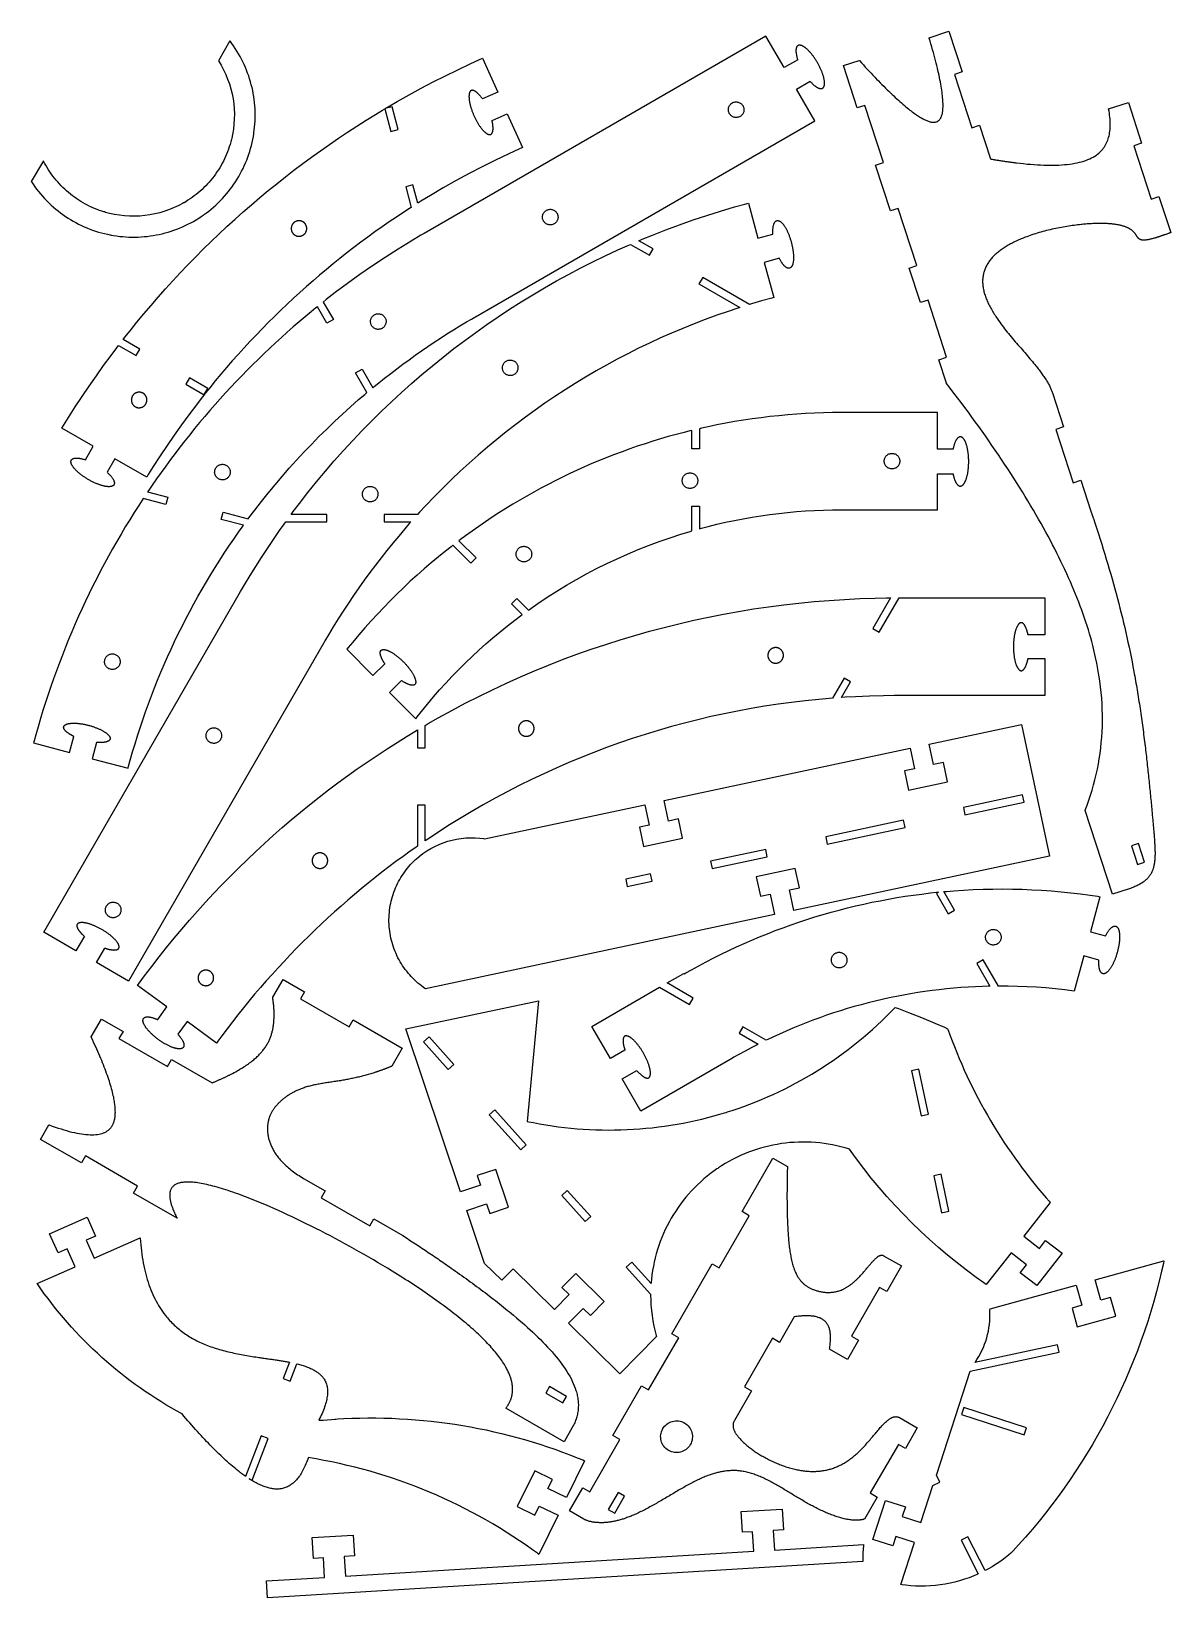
# Model space of a CAD drawing. Extents: x 0 to 281, y 0 to 387.
import ezdxf

# ---------------------------------------------------------------- set-up
doc = ezdxf.new("R2010")
doc.units = 0
doc.layers.get('0').update_dxf_attribs({"linetype": 'CONTINUOUS'})

msp = doc.modelspace()

# ---------------------------------------------------------------- linework, layer by layer
at = {"color": 0}
for points in [[(261.75, 268.164), (261.769, 268.106), (261.79, 268.044), (261.81, 267.986), (261.831, 267.926), (261.85, 267.867), (261.871, 267.807), (261.892, 267.747), (261.931, 267.628), (261.951, 267.569), (261.971, 267.51), (261.992, 267.45), (262.011, 267.39), (262.032, 267.331), (262.051, 267.271), (262.072, 267.213), (262.112, 267.093), (262.151, 266.975), (262.172, 266.915), (262.21, 266.797), (262.251, 266.678), (262.292, 266.56), (262.331, 266.442), (262.757, 265.16), (263.176, 263.888), (263.589, 262.621), (263.993, 261.362), (264.39, 260.111), (264.781, 258.867), (265.162, 257.626), (265.537, 256.393), (265.907, 255.165), (266.268, 253.942), (266.622, 252.724), (266.969, 251.508), (267.311, 250.297), (267.644, 249.09), (267.971, 247.885), (268.292, 246.683), (268.606, 245.482), (268.914, 244.283), (269.214, 243.086), (269.508, 241.889), (269.797, 240.693), (270.078, 239.497), (270.353, 238.3), (270.624, 237.103), (270.888, 235.904), (271.144, 234.703), (271.396, 233.501), (271.642, 232.296), (271.881, 231.089), (272.115, 229.878), (272.343, 228.664), (272.447, 228.096), (272.55, 227.529), (272.651, 226.96), (272.753, 226.39), (272.853, 225.819), (272.95, 225.249), (273.047, 224.675), (273.143, 224.103), (273.239, 223.529), (273.332, 222.954), (273.425, 222.379), (273.517, 221.803), (273.607, 221.226), (273.696, 220.65), (273.785, 220.072), (273.871, 219.494), (273.957, 218.915), (274.042, 218.337), (274.126, 217.758), (274.208, 217.178), (274.29, 216.599), (274.371, 216.018), (274.451, 215.439), (274.528, 214.858), (274.607, 214.278), (274.683, 213.697), (274.76, 213.115), (274.835, 212.535), (274.908, 211.954), (274.981, 211.374), (275.053, 210.793), (275.117, 210.269), (275.178, 209.747), (275.242, 209.225), (275.303, 208.703), (275.364, 208.181), (275.424, 207.66), (275.483, 207.139), (275.542, 206.619), (275.6, 206.1), (275.657, 205.582), (275.714, 205.067), (275.769, 204.551), (275.824, 204.038), (275.878, 203.525), (275.932, 203.015), (275.985, 202.507), (276.037, 202), (276.089, 201.496), (276.14, 200.993), (276.192, 200.494), (276.24, 199.997), (276.29, 199.503), (276.339, 199.011), (276.386, 198.522), (276.435, 198.036), (276.481, 197.554), (276.528, 197.075), (276.574, 196.599), (276.618, 196.126), (276.662, 195.657), (276.707, 195.193), (276.74, 194.844), (276.771, 194.5), (276.806, 194.157), (276.838, 193.817), (276.869, 193.481), (276.901, 193.146), (276.933, 192.815), (276.964, 192.486), (276.994, 192.16), (277.025, 191.837), (277.053, 191.518), (277.083, 191.201), (277.112, 190.888), (277.14, 190.576), (277.168, 190.269), (277.196, 189.965), (277.221, 189.664), (277.247, 189.367), (277.271, 189.071), (277.296, 188.781), (277.319, 188.492), (277.343, 188.207), (277.364, 187.926), (277.385, 187.649), (277.406, 187.374), (277.424, 187.103), (277.442, 186.835), (277.46, 186.571), (277.475, 186.311), (277.49, 186.054), (277.506, 185.772), (277.519, 185.496), (277.532, 185.222), (277.543, 184.954), (277.551, 184.689), (277.558, 184.429), (277.563, 184.172), (277.565, 183.921), (277.565, 183.674), (277.563, 183.429), (277.558, 183.19), (277.551, 182.954), (277.54, 182.722), (277.528, 182.494), (277.513, 182.269), (277.493, 182.05), (277.471, 181.833), (277.447, 181.619), (277.418, 181.411), (277.386, 181.206), (277.351, 181.003), (277.313, 180.804), (277.269, 180.61), (277.224, 180.418), (277.174, 180.229), (277.118, 180.044), (277.06, 179.862), (276.997, 179.685), (276.931, 179.508), (276.858, 179.337), (276.783, 179.168), (276.694, 178.986), (276.6, 178.808), (276.499, 178.633), (276.392, 178.462), (276.278, 178.294), (276.16, 178.129), (276.035, 177.968), (275.903, 177.81), (275.764, 177.656), (275.619, 177.503), (275.468, 177.354), (275.31, 177.208), (275.144, 177.065), (274.971, 176.925), (274.794, 176.788), (274.608, 176.653), (274.415, 176.521), (274.215, 176.392), (274.008, 176.265), (273.794, 176.142), (273.572, 176.019), (273.343, 175.901), (273.107, 175.783), (272.862, 175.669), (272.61, 175.557), (272.35, 175.447), (272.083, 175.34), (271.808, 175.235), (271.525, 175.131), (271.233, 175.029), (270.935, 174.929), (267.058, 173.671), (260.328, 194.382), (260.339, 194.407), (260.803, 195.646), (261.243, 196.892), (261.657, 198.146), (262.043, 199.407), (262.403, 200.676), (262.735, 201.954), (263.043, 203.239), (263.322, 204.532), (263.574, 205.833), (263.799, 207.143), (263.994, 208.46), (264.164, 209.786), (264.303, 211.119), (264.417, 212.461), (264.5, 213.811), (264.553, 215.171), (264.581, 216.538), (264.578, 217.914), (264.544, 219.297), (264.483, 220.69), (264.39, 222.093), (264.269, 223.503), (264.117, 224.922), (263.935, 226.35), (263.721, 227.787), (263.478, 229.233), (263.203, 230.689), (262.899, 232.153), (262.563, 233.626), (262.194, 235.11), (261.943, 236.061), (261.678, 237.018), (261.4, 237.976), (261.11, 238.94), (260.808, 239.907), (260.493, 240.878), (260.165, 241.851), (259.826, 242.829), (259.475, 243.811), (259.11, 244.796), (258.735, 245.785), (258.346, 246.776), (257.947, 247.772), (257.535, 248.771), (257.112, 249.774), (256.678, 250.779), (256.232, 251.787), (255.775, 252.801), (255.306, 253.817), (254.826, 254.835), (254.335, 255.858), (253.832, 256.883), (253.319, 257.912), (252.796, 258.944), (252.26, 259.979), (251.715, 261.017), (251.16, 262.06), (250.593, 263.103), (250.017, 264.151), (249.428, 265.201), (248.8, 266.311), (248.16, 267.424), (247.51, 268.54), (246.846, 269.658), (246.175, 270.781), (245.492, 271.907), (244.799, 273.035), (244.094, 274.167), (243.378, 275.301), (242.656, 276.44), (241.919, 277.581), (241.175, 278.724), (240.419, 279.871), (239.653, 281.021), (238.878, 282.174), (238.092, 283.329), (237.296, 284.487), (236.49, 285.649), (235.675, 286.813), (234.85, 287.981), (234.015, 289.15), (233.172, 290.324), (232.318, 291.499), (231.453, 292.676), (230.582, 293.858), (229.7, 295.042), (228.808, 296.228), (227.908, 297.417), (226.999, 298.61), (226.081, 299.804), (226.078, 299.804), (226.078, 299.806), (226.076, 299.808), (226.076, 299.81), (226.075, 299.81), (226.075, 299.811), (226.074, 299.811), (226.074, 299.813), (226.072, 299.813), (226.072, 299.814), (224.188, 305.617), (226.089, 306.235), (221.5, 320.357), (219.596, 319.739), (216.826, 328.268), (218.728, 328.886), (214.14, 343.01), (212.237, 342.392), (208.56, 353.706), (210.464, 354.324), (205.874, 368.447), (203.971, 367.829), (200.587, 378.247), (204.51, 379.522), (204.524, 379.506), (204.525, 379.504), (204.542, 379.486), (205.035, 378.944), (205.524, 378.412), (206.007, 377.888), (206.485, 377.374), (206.96, 376.868), (207.428, 376.371), (207.89, 375.883), (208.346, 375.406), (208.8, 374.936), (209.246, 374.476), (209.688, 374.025), (210.124, 373.583), (210.553, 373.151), (210.981, 372.729), (211.4, 372.317), (211.814, 371.914), (212.221, 371.519), (212.626, 371.135), (213.024, 370.761), (213.415, 370.396), (213.801, 370.042), (214.183, 369.697), (214.557, 369.361), (214.926, 369.036), (215.29, 368.721), (215.647, 368.417), (216, 368.121), (216.346, 367.836), (216.685, 367.563), (217.019, 367.297), (217.303, 367.079), (217.581, 366.868), (217.853, 366.665), (218.122, 366.469), (218.385, 366.283), (218.644, 366.104), (218.9, 365.933), (219.15, 365.771), (219.394, 365.617), (219.635, 365.471), (219.871, 365.332), (220.101, 365.203), (220.326, 365.082), (220.547, 364.968), (220.764, 364.864), (220.974, 364.768), (221.181, 364.681), (221.381, 364.601), (221.576, 364.531), (221.767, 364.468), (221.953, 364.414), (222.132, 364.369), (222.307, 364.332), (222.476, 364.304), (222.642, 364.285), (222.8, 364.275), (222.953, 364.272), (223.101, 364.279), (223.244, 364.296), (223.382, 364.321), (223.514, 364.354), (223.622, 364.389), (223.726, 364.432), (223.826, 364.479), (223.924, 364.535), (224.018, 364.596), (224.107, 364.665), (224.194, 364.739), (224.276, 364.821), (224.357, 364.908), (224.432, 365.001), (224.503, 365.103), (224.574, 365.21), (224.638, 365.322), (224.7, 365.443), (224.758, 365.569), (224.813, 365.701), (224.862, 365.84), (224.91, 365.986), (224.953, 366.139), (224.994, 366.297), (225.032, 366.461), (225.065, 366.633), (225.094, 366.811), (225.121, 366.994), (225.143, 367.185), (225.163, 367.382), (225.178, 367.585), (225.19, 367.794), (225.2, 368.01), (225.203, 368.232), (225.207, 368.461), (225.203, 368.822), (225.19, 369.197), (225.171, 369.586), (225.143, 369.989), (225.107, 370.406), (225.064, 370.836), (225.013, 371.279), (224.953, 371.737), (224.888, 372.208), (224.814, 372.692), (224.732, 373.189), (224.642, 373.7), (224.546, 374.224), (224.442, 374.76), (224.328, 375.31), (224.21, 375.872), (224.085, 376.447), (223.951, 377.036), (223.81, 377.636), (223.66, 378.25), (223.507, 378.875), (223.344, 379.514), (223.175, 380.164), (222.999, 380.828), (222.814, 381.503), (222.624, 382.189), (222.426, 382.889), (222.221, 383.6), (222.01, 384.324), (221.792, 385.058), (221.788, 385.076), (221.785, 385.079), (221.782, 385.096), (221.781, 385.099), (221.775, 385.117), (221.775, 385.119), (221.771, 385.131), (226.667, 386.722), (229.922, 376.703), (228.021, 376.085), (232.3, 362.912), (234.203, 363.531), (236.903, 355.221), (237.128, 355.181), (237.351, 355.142), (237.574, 355.103), (237.797, 355.065), (238.018, 355.026), (238.24, 354.99), (238.46, 354.953), (238.678, 354.917), (238.899, 354.882), (239.117, 354.846), (239.335, 354.811), (239.551, 354.778), (239.768, 354.744), (239.983, 354.711), (240.199, 354.678), (240.412, 354.646), (240.625, 354.614), (240.839, 354.583), (241.05, 354.553), (241.26, 354.522), (241.471, 354.493), (241.682, 354.464), (241.892, 354.435), (242.1, 354.407), (242.308, 354.379), (242.515, 354.353), (242.721, 354.326), (242.926, 354.3), (243.132, 354.274), (243.335, 354.249), (244.232, 354.144), (245.115, 354.049), (245.983, 353.964), (246.838, 353.89), (247.676, 353.826), (248.5, 353.772), (249.31, 353.731), (250.103, 353.7), (250.881, 353.679), (251.642, 353.671), (252.388, 353.674), (253.117, 353.689), (253.828, 353.717), (254.524, 353.756), (255.2, 353.807), (255.86, 353.871), (256.503, 353.947), (257.126, 354.037), (257.732, 354.14), (258.318, 354.256), (258.885, 354.386), (259.433, 354.529), (259.963, 354.686), (260.471, 354.857), (260.96, 355.042), (261.428, 355.242), (261.878, 355.456), (262.303, 355.683), (262.71, 355.928), (263.094, 356.186), (263.392, 356.407), (263.674, 356.639), (263.943, 356.881), (264.197, 357.132), (264.438, 357.393), (264.665, 357.664), (264.878, 357.946), (265.078, 358.236), (265.265, 358.536), (265.439, 358.847), (265.599, 359.167), (265.744, 359.496), (265.878, 359.835), (265.999, 360.183), (266.106, 360.54), (266.2, 360.908), (266.282, 361.285), (266.351, 361.671), (266.407, 362.065), (266.45, 362.469), (266.481, 362.883), (266.499, 363.306), (266.506, 363.737), (266.499, 364.178), (266.478, 364.626), (266.449, 365.086), (266.406, 365.553), (266.35, 366.029), (266.283, 366.514), (266.203, 367.007), (266.114, 367.51), (266.112, 367.514), (266.112, 367.517), (266.11, 367.521), (266.11, 367.525), (266.11, 367.528), (266.11, 367.532), (266.108, 367.533), (266.108, 367.537), (266.107, 367.54), (266.107, 367.544), (266.106, 367.549), (266.106, 367.553), (266.103, 367.556), (266.103, 367.561), (266.103, 367.567), (266.103, 367.568), (266.101, 367.571), (266.101, 367.575), (270.99, 369.164), (274.264, 359.089), (272.362, 358.471), (276.642, 345.299), (278.544, 345.917), (281.435, 337.019), (281.368, 336.994), (281.221, 336.94), (281.078, 336.888), (280.938, 336.835), (280.799, 336.783), (280.66, 336.733), (280.521, 336.683), (280.253, 336.588), (280.122, 336.54), (279.992, 336.494), (279.862, 336.449), (279.735, 336.404), (279.61, 336.36), (279.485, 336.317), (279.364, 336.275), (279.242, 336.233), (279.122, 336.193), (279.006, 336.154), (278.889, 336.115), (278.774, 336.076), (278.661, 336.04), (278.549, 336.003), (278.439, 335.968), (278.328, 335.933), (278.221, 335.899), (278.117, 335.865), (278.013, 335.833), (277.91, 335.801), (277.808, 335.771), (277.708, 335.742), (277.493, 335.678), (277.285, 335.618), (277.083, 335.563), (276.889, 335.511), (276.701, 335.463), (276.519, 335.418), (276.346, 335.378), (276.178, 335.34), (276.017, 335.307), (275.86, 335.278), (275.713, 335.251), (275.569, 335.229), (275.431, 335.21), (275.299, 335.194), (275.172, 335.182), (275.05, 335.174), (274.935, 335.168), (274.822, 335.165), (274.715, 335.165), (274.614, 335.169), (274.515, 335.176), (274.422, 335.186), (274.333, 335.2), (274.247, 335.217), (274.167, 335.235), (274.089, 335.257), (274.014, 335.282), (273.943, 335.31), (273.875, 335.34), (273.811, 335.372), (273.749, 335.408), (273.678, 335.454), (273.61, 335.504), (273.547, 335.557), (273.485, 335.611), (273.428, 335.669), (273.372, 335.731), (273.318, 335.793), (273.265, 335.858), (273.214, 335.925), (273.164, 335.996), (273.114, 336.067), (273.064, 336.14), (273.014, 336.215), (272.964, 336.292), (272.912, 336.369), (272.86, 336.449), (272.807, 336.529), (272.75, 336.611), (272.693, 336.693), (272.632, 336.776), (272.569, 336.86), (272.503, 336.944), (272.432, 337.029), (272.358, 337.114), (272.281, 337.199), (272.197, 337.283), (272.11, 337.368), (272.017, 337.453), (271.918, 337.537), (271.814, 337.621), (271.728, 337.685), (271.642, 337.747), (271.55, 337.81), (271.453, 337.872), (271.353, 337.933), (271.25, 337.993), (271.142, 338.054), (271.028, 338.112), (270.911, 338.171), (270.79, 338.229), (270.664, 338.286), (270.533, 338.342), (270.396, 338.396), (270.257, 338.45), (270.112, 338.501), (269.963, 338.553), (269.807, 338.603), (269.646, 338.651), (269.482, 338.699), (269.311, 338.744), (269.135, 338.789), (268.953, 338.832), (268.767, 338.874), (268.575, 338.914), (268.378, 338.951), (268.174, 338.987), (267.965, 339.022), (267.75, 339.054), (267.528, 339.085), (267.303, 339.114), (267.069, 339.14), (266.875, 339.16), (266.676, 339.179), (266.474, 339.196), (266.268, 339.211), (266.057, 339.226), (265.842, 339.239), (265.624, 339.25), (265.401, 339.26), (265.175, 339.268), (264.944, 339.274), (264.71, 339.279), (264.471, 339.283), (264.232, 339.285), (263.985, 339.285), (263.737, 339.283), (263.485, 339.281), (263.231, 339.275), (262.971, 339.268), (262.708, 339.26), (262.443, 339.25), (262.174, 339.239), (261.901, 339.225), (261.625, 339.21), (261.346, 339.193), (261.065, 339.174), (260.778, 339.153), (260.492, 339.131), (260.2, 339.106), (259.907, 339.079), (259.61, 339.051), (259.31, 339.021), (258.885, 338.975), (258.456, 338.926), (258.021, 338.872), (257.582, 338.815), (257.14, 338.754), (256.694, 338.69), (256.244, 338.622), (255.793, 338.549), (255.339, 338.474), (254.882, 338.393), (254.425, 338.31), (253.965, 338.222), (253.503, 338.131), (253.044, 338.036), (252.583, 337.938), (252.122, 337.836), (251.66, 337.729), (251.201, 337.619), (250.743, 337.507), (250.285, 337.39), (249.831, 337.269), (249.378, 337.144), (248.928, 337.017), (248.482, 336.886), (248.037, 336.75), (247.596, 336.612), (247.16, 336.469), (246.731, 336.324), (246.303, 336.175), (245.882, 336.022), (245.467, 335.865), (245.142, 335.74), (244.822, 335.612), (244.507, 335.482), (244.194, 335.35), (243.885, 335.217), (243.583, 335.081), (243.283, 334.942), (242.989, 334.801), (242.697, 334.66), (242.41, 334.515), (242.128, 334.369), (241.853, 334.222), (241.581, 334.072), (241.313, 333.921), (241.05, 333.767), (240.792, 333.611), (240.539, 333.454), (240.29, 333.294), (240.047, 333.135), (239.81, 332.972), (239.578, 332.807), (239.35, 332.642), (239.128, 332.474), (238.912, 332.304), (238.701, 332.133), (238.497, 331.96), (238.297, 331.786), (238.103, 331.61), (237.917, 331.432), (237.735, 331.253), (237.542, 331.056), (237.357, 330.856), (237.178, 330.653), (237.008, 330.45), (236.844, 330.244), (236.688, 330.037), (236.537, 329.829), (236.394, 329.618), (236.26, 329.406), (236.131, 329.193), (236.008, 328.978), (235.894, 328.761), (235.785, 328.543), (235.685, 328.324), (235.592, 328.103), (235.503, 327.879), (235.424, 327.656), (235.35, 327.431), (235.283, 327.204), (235.224, 326.976), (235.171, 326.747), (235.124, 326.517), (235.083, 326.285), (235.05, 326.051), (235.024, 325.817), (235.003, 325.582), (234.989, 325.346), (234.982, 325.108), (234.982, 324.869), (234.987, 324.629), (235, 324.389), (235.021, 324.112), (235.051, 323.835), (235.09, 323.556), (235.135, 323.275), (235.189, 322.994), (235.251, 322.711), (235.319, 322.428), (235.396, 322.144), (235.478, 321.858), (235.569, 321.572), (235.667, 321.285), (235.771, 320.997), (235.882, 320.708), (235.999, 320.419), (236.122, 320.129), (236.251, 319.839), (236.385, 319.549), (236.528, 319.257), (236.675, 318.964), (236.828, 318.672), (236.985, 318.379), (237.149, 318.086), (237.317, 317.793), (237.49, 317.499), (237.669, 317.206), (237.851, 316.911), (238.039, 316.618), (238.231, 316.324), (238.426, 316.029), (238.626, 315.736), (238.91, 315.328), (239.203, 314.919), (239.5, 314.513), (239.803, 314.106), (240.112, 313.7), (240.425, 313.294), (240.742, 312.89), (241.065, 312.487), (241.389, 312.086), (241.717, 311.685), (242.047, 311.286), (242.378, 310.889), (242.713, 310.493), (243.047, 310.099), (243.382, 309.706), (243.718, 309.315), (244.053, 308.926), (244.385, 308.54), (244.719, 308.156), (245.05, 307.774), (245.378, 307.394), (245.703, 307.018), (246.028, 306.643), (246.346, 306.271), (246.66, 305.903), (246.971, 305.536), (247.276, 305.174), (247.576, 304.814), (247.869, 304.457), (248.157, 304.104), (248.356, 303.857), (248.55, 303.61), (248.742, 303.367), (248.928, 303.124), (249.112, 302.883), (249.293, 302.643), (249.468, 302.407), (249.64, 302.171), (249.807, 301.938), (249.971, 301.706), (250.128, 301.475), (250.283, 301.247), (250.433, 301.021), (250.578, 300.796), (250.719, 300.574), (250.857, 300.353), (250.987, 300.133), (251.114, 299.917), (251.235, 299.701), (251.353, 299.489), (251.464, 299.276), (251.571, 299.068), (251.672, 298.86), (251.768, 298.656), (251.858, 298.451), (251.943, 298.25), (252.024, 298.05), (252.096, 297.853), (252.165, 297.658), (252.228, 297.464), (254.963, 289.049), (253.06, 288.431), (257.34, 275.26), (259.243, 275.876), (261.728, 268.224), (261.75, 268.164)], [(0, 349.621), (0.105, 349.461), (0.425, 348.983), (0.866, 348.358), (1.321, 347.746), (1.791, 347.146), (2.274, 346.56), (2.771, 345.986), (3.282, 345.426), (3.806, 344.882), (4.342, 344.35), (4.892, 343.832), (5.455, 343.329), (6.028, 342.84), (6.613, 342.367), (7.21, 341.908), (7.818, 341.465), (8.436, 341.037), (9.067, 340.625), (9.706, 340.228), (10.356, 339.847), (11.014, 339.483), (11.684, 339.136), (12.36, 338.804), (13.046, 338.49), (13.741, 338.192), (14.4431, 337.912), (15.154, 337.649), (15.8731, 337.404), (16.5981, 337.176), (17.33, 336.967), (18.0681, 336.776), (18.814, 336.603), (19.3769, 336.485), (19.564, 336.449), (19.7531, 336.414), (20.32, 336.314), (21.075, 336.199), (21.8321, 336.103), (22.591, 336.026), (23.3481, 335.969), (24.106, 335.932), (24.8631, 335.912), (25.62, 335.912), (26.375, 335.932), (27.13, 335.969), (27.881, 336.026), (28.631, 336.103), (29.3781, 336.197), (30.1231, 336.31), (30.8631, 336.442), (31.6, 336.592), (32.334, 336.761), (33.0631, 336.947), (33.7861, 337.153), (34.5061, 337.375), (35.22, 337.617), (35.9281, 337.876), (36.63, 338.153), (37.325, 338.449), (38.014, 338.761), (38.6961, 339.092), (39.37, 339.44), (40.0361, 339.806), (40.695, 340.189), (41.3431, 340.589), (41.9851, 341.007), (42.4601, 341.332), (42.6161, 341.443), (42.7731, 341.553), (43.2361, 341.893), (43.8431, 342.36), (44.4361, 342.839), (45.0161, 343.332), (45.5821, 343.84), (46.134, 344.36), (46.6731, 344.893), (47.1961, 345.439), (47.7061, 345.997), (48.2001, 346.568), (48.679, 347.15), (49.1431, 347.743), (49.5931, 348.347), (50.0271, 348.963), (50.4451, 349.589), (50.8481, 350.224), (51.2342, 350.869), (51.6031, 351.525), (51.9571, 352.19), (52.2951, 352.862), (52.614, 353.544), (52.9181, 354.236), (53.2051, 354.933), (53.4731, 355.64), (53.724, 356.354), (53.9571, 357.075), (54.1742, 357.801), (54.3711, 358.536), (54.5501, 359.276), (54.7111, 360.022), (54.8531, 360.774), (54.9481, 361.34), (54.9771, 361.531), (55.0051, 361.719), (55.0811, 362.29), (55.164, 363.05), (55.2301, 363.81), (55.275, 364.571), (55.3021, 365.331), (55.309, 366.089), (55.2961, 366.846), (55.2642, 367.603), (55.214, 368.356), (55.1461, 369.108), (55.059, 369.857), (54.9521, 370.603), (54.8271, 371.346), (54.684, 372.085), (54.5211, 372.819), (54.3421, 373.55), (54.1431, 374.275), (53.9271, 374.996), (53.6921, 375.711), (53.439, 376.421), (53.1701, 377.125), (52.8811, 377.822), (52.5751, 378.511), (52.2521, 379.194), (51.9111, 379.869), (51.5531, 380.537), (51.1781, 381.197), (50.7851, 381.847), (50.375, 382.489), (49.949, 383.122), (49.5051, 383.744), (49.1611, 384.206), (49.0451, 384.358), (46.2101, 379.449), (46.3821, 379.179), (46.8731, 378.356), (47.4751, 377.235), (48.0181, 376.09), (48.5, 374.922), (48.9231, 373.735), (49.284, 372.531), (49.5821, 371.31), (49.8201, 370.076), (49.995, 368.833), (50.1071, 367.582), (50.1561, 366.325), (50.1411, 365.065), (50.0631, 363.804), (49.9201, 362.546), (49.7111, 361.29), (49.5161, 360.351), (49.439, 360.042), (49.4, 359.886), (49.2781, 359.422), (49.1031, 358.808), (48.9111, 358.201), (48.7061, 357.6), (48.4851, 357.006), (48.249, 356.418), (47.999, 355.838), (47.7351, 355.264), (47.4561, 354.699), (47.164, 354.14), (46.8571, 353.59), (46.5381, 353.049), (46.2061, 352.517), (45.859, 351.992), (45.5, 351.476), (45.1281, 350.971), (44.7431, 350.475), (44.3481, 349.987), (43.9381, 349.511), (43.5171, 349.046), (43.084, 348.589), (42.639, 348.144), (42.1821, 347.71), (41.716, 347.287), (41.2361, 346.876), (40.746, 346.476), (40.246, 346.089), (39.7351, 345.713), (39.2131, 345.35), (38.6811, 345), (38.139, 344.662), (37.7271, 344.417), (37.5881, 344.338), (37.31, 344.179), (36.4611, 343.733), (35.311, 343.189), (34.1411, 342.706), (32.949, 342.285), (31.7421, 341.925), (30.52, 341.628), (29.285, 341.392), (28.0421, 341.219), (26.791, 341.11), (25.536, 341.063), (24.2781, 341.079), (23.02, 341.158), (21.7661, 341.303), (20.516, 341.511), (19.2731, 341.783), (18.346, 342.029), (18.041, 342.121), (17.886, 342.167), (17.429, 342.314), (16.8271, 342.521), (16.23, 342.743), (15.639, 342.981), (15.0571, 343.232), (14.4821, 343.497), (13.916, 343.778), (13.357, 344.071), (12.807, 344.379), (12.266, 344.7), (11.732, 345.033), (11.207, 345.381), (10.693, 345.742), (10.188, 346.114), (9.692, 346.499), (9.206, 346.897), (8.73, 347.307), (8.264, 347.728), (7.81, 348.161), (7.366, 348.607), (6.934, 349.063), (6.513, 349.529), (6.103, 350.008), (5.705, 350.497), (5.318, 350.996), (4.945, 351.506), (4.584, 352.026), (4.235, 352.556), (3.899, 353.096), (3.577, 353.644), (3.268, 354.204), (3.045, 354.629), (2.973, 354.771), (0, 349.621)], [(189.313, 379.703), (185.967, 377.769), (181.467, 385.565), (97.0631, 336.835), (96.246, 336.362), (93.8119, 334.918), (90.5969, 332.942), (87.42, 330.91), (84.28, 328.819), (81.179, 326.672), (78.1169, 324.469), (75.095, 322.21), (72.855, 320.481), (72.115, 319.894), (74.61, 315.574), (73.0079, 314.649), (70.6529, 318.726), (70.2729, 318.422), (69.141, 317.497), (67.6419, 316.254), (66.155, 314.996), (64.68, 313.725), (63.2179, 312.442), (61.7679, 311.143), (60.3307, 309.832), (58.9061, 308.508), (57.4942, 307.171), (56.0951, 305.819), (54.709, 304.457), (53.336, 303.081), (51.976, 301.692), (50.6292, 300.29), (49.2956, 298.876), (47.9754, 297.451), (46.6686, 296.013), (45.3754, 294.561), (44.0958, 293.099), (42.83, 291.624), (41.5776, 290.136), (40.3396, 288.638), (39.1154, 287.128), (37.9051, 285.606), (36.709, 284.071), (35.5272, 282.526), (34.3597, 280.969), (33.2067, 279.401), (32.0679, 277.822), (30.9437, 276.232), (29.8344, 274.631), (29.0117, 273.422), (28.7399, 273.018), (33.7201, 271.685), (33.2413, 269.897), (27.6585, 271.393), (27.3722, 270.958), (26.5226, 269.65), (25.405, 267.896), (24.3054, 266.131), (23.2237, 264.356), (22.1604, 262.571), (21.1154, 260.775), (20.0888, 258.969), (19.0804, 257.154), (18.0904, 255.329), (17.119, 253.496), (16.1661, 251.651), (15.2319, 249.799), (14.3165, 247.936), (13.4198, 246.067), (12.5419, 244.186), (11.6829, 242.299), (10.8429, 240.401), (10.0219, 238.496), (9.2199, 236.582), (8.4372, 234.661), (7.6737, 232.732), (6.9294, 230.794), (6.2045, 228.849), (5.499, 226.897), (4.8129, 224.938), (4.1465, 222.969), (3.4995, 220.996), (2.8722, 219.015), (2.265, 217.026), (1.6771, 215.032), (1.1094, 213.032), (0.6959, 211.526), (0.5615, 211.024), (9.3997, 208.656), (10.4704, 212.651), (10.4125, 212.679), (10.3551, 212.708), (10.2981, 212.736), (10.2418, 212.764), (10.1859, 212.793), (10.1306, 212.822), (10.0758, 212.85), (10.0216, 212.879), (9.968, 212.908), (9.9148, 212.936), (9.8622, 212.965), (9.8104, 212.994), (9.759, 213.024), (9.7083, 213.053), (9.658, 213.083), (9.6086, 213.112), (9.5595, 213.142), (9.5113, 213.171), (9.4636, 213.201), (9.4166, 213.231), (9.3702, 213.26), (9.3245, 213.29), (9.2795, 213.319), (9.2352, 213.35), (9.1915, 213.379), (9.1484, 213.41), (9.1062, 213.439), (9.0645, 213.469), (9.0236, 213.499), (8.9836, 213.528), (8.9098, 213.585), (8.8388, 213.64), (8.7706, 213.697), (8.7053, 213.753), (8.6428, 213.808), (8.5831, 213.864), (8.5263, 213.918), (8.4723, 213.974), (8.4212, 214.028), (8.3729, 214.081), (8.3273, 214.135), (8.2847, 214.188), (8.2448, 214.24), (8.2079, 214.293), (8.1738, 214.344), (8.1425, 214.394), (8.114, 214.446), (8.0884, 214.496), (8.0656, 214.544), (8.0458, 214.593), (8.0287, 214.64), (8.0145, 214.688), (8.0031, 214.735), (7.9945, 214.781), (7.989, 214.825), (7.9862, 214.869), (7.9862, 214.911), (7.989, 214.954), (7.9948, 214.996), (8.0034, 215.036), (8.015, 215.075), (8.0304, 215.115), (8.0494, 215.157), (8.0719, 215.196), (8.098, 215.236), (8.1273, 215.274), (8.1599, 215.311), (8.1961, 215.349), (8.2355, 215.383), (8.2781, 215.418), (8.3241, 215.453), (8.3733, 215.486), (8.4257, 215.518), (8.4812, 215.549), (8.5398, 215.578), (8.6016, 215.607), (8.6664, 215.635), (8.7344, 215.661), (8.8052, 215.686), (8.8793, 215.711), (8.9561, 215.735), (9.0359, 215.756), (9.1185, 215.776), (9.204, 215.796), (9.2926, 215.813), (9.3838, 215.829), (9.4779, 215.844), (9.5747, 215.858), (9.674, 215.869), (9.7763, 215.881), (9.8812, 215.889), (10.0131, 215.897), (10.1488, 215.904), (10.2877, 215.908), (10.43, 215.91), (10.5752, 215.91), (10.7234, 215.907), (10.8743, 215.901), (11.0279, 215.894), (11.184, 215.886), (11.3423, 215.874), (11.5029, 215.86), (11.6654, 215.844), (11.8298, 215.826), (11.9958, 215.806), (12.1634, 215.783), (12.3325, 215.76), (12.5027, 215.733), (12.6741, 215.706), (12.8462, 215.675), (13.0194, 215.643), (13.1932, 215.608), (13.3673, 215.572), (13.5418, 215.533), (13.7163, 215.494), (13.8908, 215.451), (14.0654, 215.408), (14.2397, 215.362), (14.4133, 215.315), (14.5865, 215.267), (14.7589, 215.215), (14.9368, 215.161), (15.1133, 215.104), (15.2883, 215.047), (15.4618, 214.986), (15.6333, 214.925), (15.8026, 214.862), (15.97, 214.799), (16.1351, 214.733), (16.2976, 214.667), (16.4579, 214.599), (16.6154, 214.529), (16.77, 214.46), (16.9217, 214.389), (17.0701, 214.317), (17.2156, 214.244), (17.3576, 214.171), (17.4961, 214.096), (17.6311, 214.022), (17.7622, 213.947), (17.8893, 213.871), (18.0125, 213.796), (18.1314, 213.719), (18.2461, 213.643), (18.3563, 213.567), (18.4619, 213.49), (18.5629, 213.414), (18.659, 213.337), (18.7501, 213.263), (18.8358, 213.186), (18.9165, 213.111), (18.9918, 213.036), (19.0469, 212.978), (19.0987, 212.919), (19.1472, 212.862), (19.1922, 212.806), (19.2342, 212.75), (19.2726, 212.696), (19.3076, 212.642), (19.3394, 212.587), (19.3681, 212.535), (19.3932, 212.483), (19.415, 212.432), (19.4336, 212.381), (19.4486, 212.332), (19.4606, 212.282), (19.4693, 212.235), (19.4747, 212.188), (19.4765, 212.14), (19.4754, 212.094), (19.4707, 212.05), (19.4631, 212.006), (19.4519, 211.962), (19.4375, 211.921), (19.4197, 211.879), (19.3987, 211.837), (19.3744, 211.799), (19.3469, 211.76), (19.3163, 211.721), (19.2822, 211.685), (19.2449, 211.647), (19.2043, 211.612), (19.1604, 211.578), (19.1107, 211.542), (19.0569, 211.508), (18.9997, 211.475), (18.9383, 211.443), (18.8736, 211.413), (18.805, 211.383), (18.7329, 211.356), (18.6572, 211.331), (18.5779, 211.304), (18.4956, 211.282), (18.41, 211.26), (18.3208, 211.239), (18.229, 211.219), (18.1338, 211.201), (18.0358, 211.185), (17.9347, 211.171), (17.8308, 211.157), (17.7243, 211.144), (17.6151, 211.135), (17.5031, 211.126), (17.3886, 211.119), (17.2718, 211.114), (17.1525, 211.11), (17.0308, 211.107), (16.9069, 211.107), (16.7811, 211.108), (16.6531, 211.11), (16.5229, 211.114), (16.3908, 211.121), (16.2569, 211.128), (16.1211, 211.138), (15.0504, 207.142), (23.8886, 204.774), (24.0237, 205.279), (24.4408, 206.792), (25.0158, 208.803), (25.6137, 210.807), (26.2342, 212.801), (26.8769, 214.789), (27.5422, 216.768), (28.2299, 218.74), (28.9397, 220.701), (29.6717, 222.656), (30.4256, 224.6), (31.2017, 226.536), (31.9994, 228.463), (32.8193, 230.379), (33.6608, 232.287), (34.5237, 234.185), (35.4083, 236.072), (36.3144, 237.949), (37.2418, 239.817), (38.1906, 241.672), (39.1603, 243.518), (40.1512, 245.353), (41.1633, 247.176), (42.1961, 248.987), (43.2499, 250.789), (44.3243, 252.578), (45.4194, 254.356), (46.5353, 256.119), (47.6714, 257.872), (48.8279, 259.614), (50.0049, 261.342), (51.2021, 263.057), (52.1126, 264.335), (52.4193, 264.758), (46.9092, 266.235), (47.3879, 268.022), (53.5915, 266.36), (53.9906, 266.899), (55.2035, 268.503), (56.8461, 270.622), (58.5189, 272.717), (60.2219, 274.786), (61.955, 276.829), (63.7169, 278.846), (65.5079, 280.838), (67.3279, 282.803), (69.1769, 284.74), (71.054, 286.65), (72.959, 288.533), (74.8919, 290.389), (76.8519, 292.217), (78.839, 294.015), (80.8529, 295.785), (82.38, 297.094), (82.894, 297.526), (80.0829, 302.394), (81.685, 303.319), (84.3369, 298.726), (84.701, 299.026), (85.801, 299.919), (87.2781, 301.097), (88.766, 302.258), (90.266, 303.406), (91.7781, 304.537), (93.301, 305.651), (94.836, 306.751), (96.3819, 307.835), (97.939, 308.903), (99.506, 309.954), (101.086, 310.989), (102.675, 312.008), (104.275, 313.011), (105.886, 313.997), (107.506, 314.967), (108.729, 315.683), (109.138, 315.919), (193.542, 364.651), (189.042, 372.444), (192.388, 374.376), (192.481, 374.269), (192.576, 374.167), (192.669, 374.065), (192.763, 373.967), (192.856, 373.872), (192.95, 373.781), (193.042, 373.692), (193.135, 373.606), (193.224, 373.522), (193.317, 373.442), (193.406, 373.365), (193.497, 373.292), (193.586, 373.219), (193.674, 373.154), (193.761, 373.09), (193.847, 373.031), (193.933, 372.974), (194.018, 372.919), (194.101, 372.869), (194.183, 372.824), (194.265, 372.781), (194.346, 372.743), (194.425, 372.708), (194.501, 372.678), (194.578, 372.649), (194.653, 372.626), (194.726, 372.606), (194.799, 372.592), (194.869, 372.581), (194.938, 372.574), (195.006, 372.569), (195.054, 372.569), (195.103, 372.574), (195.149, 372.581), (195.196, 372.588), (195.242, 372.599), (195.285, 372.612), (195.328, 372.628), (195.368, 372.644), (195.408, 372.665), (195.447, 372.688), (195.485, 372.713), (195.519, 372.737), (195.556, 372.768), (195.587, 372.799), (195.621, 372.833), (195.651, 372.868), (195.681, 372.906), (195.708, 372.944), (195.735, 372.987), (195.76, 373.031), (195.783, 373.078), (195.806, 373.124), (195.825, 373.174), (195.844, 373.226), (195.861, 373.281), (195.876, 373.335), (195.89, 373.393), (195.903, 373.451), (195.913, 373.513), (195.922, 373.574), (195.933, 373.678), (195.938, 373.785), (195.942, 373.897), (195.942, 374.013), (195.936, 374.133), (195.928, 374.256), (195.915, 374.385), (195.899, 374.517), (195.881, 374.649), (195.856, 374.787), (195.831, 374.929), (195.8, 375.074), (195.767, 375.219), (195.731, 375.369), (195.69, 375.522), (195.647, 375.676), (195.599, 375.833), (195.55, 375.992), (195.497, 376.151), (195.442, 376.315), (195.381, 376.479), (195.321, 376.644), (195.256, 376.813), (195.188, 376.981), (195.117, 377.149), (195.043, 377.319), (194.967, 377.492), (194.888, 377.662), (194.806, 377.835), (194.721, 378.006), (194.633, 378.179), (194.544, 378.351), (194.453, 378.522), (194.358, 378.692), (194.263, 378.862), (194.165, 379.033), (194.065, 379.201), (193.962, 379.368), (193.861, 379.531), (193.756, 379.694), (193.651, 379.858), (193.544, 380.018), (193.436, 380.174), (193.326, 380.331), (193.217, 380.485), (193.106, 380.635), (192.994, 380.783), (192.883, 380.928), (192.769, 381.069), (192.658, 381.21), (192.544, 381.344), (192.431, 381.478), (192.318, 381.606), (192.206, 381.731), (192.093, 381.851), (191.981, 381.969), (191.868, 382.081), (191.756, 382.19), (191.644, 382.293), (191.536, 382.393), (191.426, 382.487), (191.342, 382.556), (191.256, 382.624), (191.174, 382.688), (191.092, 382.751), (191.01, 382.81), (190.928, 382.862), (190.847, 382.917), (190.768, 382.965), (190.688, 383.011), (190.611, 383.054), (190.535, 383.092), (190.46, 383.129), (190.385, 383.162), (190.313, 383.192), (190.24, 383.217), (190.169, 383.24), (190.099, 383.26), (190.031, 383.274), (189.965, 383.287), (189.899, 383.294), (189.836, 383.299), (189.774, 383.301), (189.712, 383.299), (189.653, 383.293), (189.596, 383.283), (189.54, 383.269), (189.486, 383.253), (189.433, 383.231), (189.383, 383.206), (189.335, 383.178), (189.274, 383.133), (189.217, 383.083), (189.163, 383.026), (189.117, 382.965), (189.072, 382.894), (189.033, 382.822), (188.997, 382.743), (188.967, 382.658), (188.94, 382.567), (188.918, 382.472), (188.899, 382.372), (188.886, 382.267), (188.876, 382.156), (188.869, 382.043), (188.868, 381.924), (188.869, 381.801), (188.876, 381.674), (188.888, 381.543), (188.901, 381.406), (188.919, 381.268), (188.942, 381.126), (188.968, 380.979), (188.999, 380.831), (189.031, 380.678), (189.069, 380.522), (189.111, 380.362), (189.156, 380.203), (189.204, 380.037), (189.256, 379.872), (189.313, 379.703)], [(113.797, 364.699), (117.575, 366.382), (121.297, 358.022), (120.462, 357.65), (117.967, 356.504), (114.663, 354.929), (111.389, 353.299), (108.145, 351.61), (104.931, 349.861), (101.748, 348.06), (98.5963, 346.201), (96.2526, 344.772), (95.4772, 344.286), (94.2626, 348.829), (92.4749, 348.347), (93.8383, 343.25), (93.3814, 342.958), (92.0172, 342.074), (90.2093, 340.878), (88.4147, 339.664), (86.6332, 338.432), (84.8654, 337.182), (83.1111, 335.914), (81.3707, 334.628), (79.6442, 333.324), (77.9317, 332.003), (76.2333, 330.664), (74.5493, 329.307), (72.8796, 327.933), (71.2246, 326.543), (69.584, 325.136), (67.9585, 323.711), (66.3478, 322.269), (64.7522, 320.811), (63.1718, 319.338), (61.6067, 317.847), (60.0569, 316.34), (58.5231, 314.815), (57.0047, 313.276), (55.5022, 311.722), (54.0157, 310.15), (52.5453, 308.563), (51.0913, 306.961), (49.6535, 305.343), (48.2322, 303.708), (46.8275, 302.061), (45.4397, 300.397), (44.0686, 298.718), (43.0511, 297.449), (42.7147, 297.024), (43.6061, 298.568), (39.0585, 301.193), (38.1325, 299.59), (42.6714, 296.968), (42.1911, 296.361), (40.7685, 294.524), (38.9025, 292.051), (37.0739, 289.551), (35.2829, 287.025), (33.5296, 284.472), (31.8143, 281.893), (30.1375, 279.289), (28.9043, 277.319), (28.4997, 276.66), (20.6442, 281.194), (18.7128, 277.849), (18.8426, 277.733), (18.9685, 277.618), (19.09, 277.504), (19.2071, 277.389), (19.32, 277.275), (19.4283, 277.161), (19.5319, 277.049), (19.631, 276.938), (19.7253, 276.826), (19.8149, 276.717), (19.8993, 276.607), (19.9789, 276.5), (20.0532, 276.393), (20.1225, 276.289), (20.1864, 276.185), (20.245, 276.083), (20.2981, 275.983), (20.3457, 275.885), (20.3878, 275.787), (20.424, 275.693), (20.4546, 275.601), (20.4792, 275.51), (20.4979, 275.422), (20.5106, 275.336), (20.5171, 275.253), (20.5174, 275.172), (20.5114, 275.094), (20.4989, 275.019), (20.48, 274.947), (20.4546, 274.878), (20.4317, 274.828), (20.4053, 274.781), (20.3757, 274.736), (20.3429, 274.693), (20.3068, 274.653), (20.2678, 274.615), (20.2257, 274.579), (20.1804, 274.544), (20.1322, 274.513), (20.0811, 274.483), (20.0271, 274.456), (19.9703, 274.431), (19.9107, 274.408), (19.8483, 274.388), (19.7833, 274.368), (19.7157, 274.351), (19.6454, 274.338), (19.5726, 274.325), (19.4974, 274.315), (19.4196, 274.307), (19.3396, 274.301), (19.2571, 274.297), (19.1724, 274.296), (19.0853, 274.296), (18.9961, 274.299), (18.9047, 274.303), (18.8114, 274.31), (18.7157, 274.318), (18.6183, 274.329), (18.5189, 274.342), (18.4174, 274.357), (18.2744, 274.381), (18.1279, 274.408), (17.9781, 274.44), (17.825, 274.476), (17.6689, 274.517), (17.51, 274.56), (17.3485, 274.607), (17.1846, 274.658), (17.0183, 274.713), (16.8501, 274.769), (16.68, 274.831), (16.5082, 274.894), (16.335, 274.963), (16.1604, 275.032), (15.9849, 275.106), (15.8083, 275.182), (15.6311, 275.261), (15.4533, 275.343), (15.2751, 275.428), (15.0969, 275.514), (14.9188, 275.603), (14.7408, 275.694), (14.5632, 275.789), (14.3864, 275.885), (14.2103, 275.983), (14.0351, 276.085), (13.8613, 276.186), (13.6888, 276.29), (13.5178, 276.397), (13.3486, 276.504), (13.1814, 276.614), (13.0256, 276.718), (12.8721, 276.824), (12.721, 276.931), (12.5725, 277.037), (12.4267, 277.146), (12.2835, 277.254), (12.1432, 277.364), (12.0059, 277.474), (11.8717, 277.583), (11.7406, 277.693), (11.6129, 277.804), (11.4885, 277.914), (11.3676, 278.024), (11.2504, 278.135), (11.1368, 278.244), (11.0271, 278.353), (10.9213, 278.463), (10.8196, 278.571), (10.7219, 278.678), (10.6286, 278.785), (10.5396, 278.892), (10.455, 278.996), (10.3751, 279.1), (10.2998, 279.203), (10.2293, 279.304), (10.1637, 279.404), (10.1031, 279.503), (10.0476, 279.6), (9.9973, 279.696), (9.9523, 279.789), (9.9251, 279.851), (9.9005, 279.912), (9.8784, 279.972), (9.8589, 280.032), (9.8419, 280.092), (9.8275, 280.149), (9.8156, 280.207), (9.8063, 280.263), (9.7994, 280.318), (9.7951, 280.372), (9.7933, 280.425), (9.794, 280.478), (9.7972, 280.528), (9.803, 280.578), (9.8111, 280.626), (9.8218, 280.674), (9.835, 280.721), (9.8506, 280.765), (9.8688, 280.808), (9.8893, 280.851), (9.9123, 280.892), (9.9378, 280.931), (9.9657, 280.968), (9.9961, 281.004), (10.0289, 281.039), (10.0641, 281.072), (10.1018, 281.103), (10.1418, 281.132), (10.1843, 281.16), (10.2292, 281.186), (10.2764, 281.211), (10.3397, 281.239), (10.4064, 281.264), (10.4765, 281.286), (10.5499, 281.307), (10.6265, 281.324), (10.7062, 281.339), (10.789, 281.35), (10.8748, 281.36), (10.9637, 281.367), (11.0553, 281.369), (11.1498, 281.371), (11.247, 281.369), (11.3469, 281.367), (11.4494, 281.36), (11.5544, 281.351), (11.6619, 281.339), (11.7717, 281.325), (11.884, 281.31), (11.9984, 281.29), (12.1151, 281.269), (12.2338, 281.246), (12.3547, 281.219), (12.4774, 281.19), (12.6022, 281.16), (12.7287, 281.126), (12.857, 281.09), (12.987, 281.053), (13.1187, 281.011), (13.2519, 280.969), (13.3866, 280.924), (15.3182, 284.269), (7.5787, 288.737), (7.9811, 289.399), (9.2061, 291.371), (10.8682, 293.982), (12.5648, 296.569), (14.2957, 299.135), (16.0607, 301.676), (17.8596, 304.194), (19.6919, 306.689), (21.0871, 308.544), (21.5578, 309.158), (25.8782, 306.665), (26.8043, 308.268), (22.7, 310.638), (23.1171, 311.174), (24.3807, 312.769), (26.0853, 314.882), (27.8135, 316.972), (29.5654, 319.04), (31.3407, 321.089), (33.1389, 323.114), (34.9601, 325.119), (36.804, 327.101), (38.6704, 329.061), (40.559, 330.997), (42.4697, 332.914), (44.4025, 334.804), (46.3565, 336.675), (48.3324, 338.522), (50.3293, 340.344), (52.3472, 342.144), (54.3861, 343.921), (56.4457, 345.672), (58.5256, 347.401), (60.6256, 349.104), (62.7456, 350.785), (64.8854, 352.44), (67.0449, 354.069), (69.2237, 355.675), (71.4217, 357.254), (73.6386, 358.811), (75.8744, 360.34), (78.1286, 361.844), (80.4013, 363.322), (82.6919, 364.775), (85.0007, 366.201), (86.7436, 367.254), (87.3271, 367.6), (88.8178, 362.025), (90.6056, 362.504), (89.1058, 368.114), (87.4376, 367.665), (88.1654, 368.097), (90.3612, 369.371), (93.309, 371.032), (96.2804, 372.651), (99.2749, 374.226), (102.292, 375.757), (105.331, 377.244), (108.392, 378.686), (110.702, 379.74), (111.474, 380.085), (115.197, 371.725), (111.416, 370.043), (111.338, 370.154), (111.26, 370.264), (111.182, 370.369), (111.103, 370.472), (111.024, 370.575), (110.946, 370.674), (110.868, 370.769), (110.789, 370.862), (110.712, 370.953), (110.633, 371.04), (110.556, 371.122), (110.478, 371.204), (110.403, 371.285), (110.325, 371.36), (110.251, 371.432), (110.174, 371.501), (110.1, 371.567), (110.027, 371.629), (109.953, 371.689), (109.881, 371.746), (109.811, 371.799), (109.74, 371.847), (109.672, 371.893), (109.603, 371.935), (109.537, 371.972), (109.471, 372.008), (109.407, 372.04), (109.343, 372.068), (109.282, 372.092), (109.221, 372.111), (109.163, 372.128), (109.106, 372.14), (109.052, 372.15), (108.998, 372.154), (108.946, 372.158), (108.897, 372.158), (108.848, 372.154), (108.799, 372.147), (108.753, 372.138), (108.708, 372.122), (108.665, 372.107), (108.624, 372.086), (108.584, 372.061), (108.545, 372.036), (108.509, 372.004), (108.473, 371.972), (108.439, 371.935), (108.407, 371.896), (108.378, 371.851), (108.348, 371.804), (108.32, 371.754), (108.294, 371.703), (108.27, 371.646), (108.247, 371.586), (108.226, 371.522), (108.207, 371.457), (108.189, 371.388), (108.172, 371.314), (108.158, 371.239), (108.145, 371.158), (108.131, 371.054), (108.122, 370.944), (108.114, 370.829), (108.11, 370.711), (108.109, 370.589), (108.113, 370.461), (108.118, 370.329), (108.127, 370.194), (108.137, 370.057), (108.153, 369.914), (108.169, 369.768), (108.19, 369.619), (108.213, 369.468), (108.24, 369.314), (108.269, 369.154), (108.302, 368.996), (108.337, 368.835), (108.374, 368.669), (108.415, 368.504), (108.458, 368.336), (108.504, 368.167), (108.553, 367.994), (108.604, 367.822), (108.658, 367.649), (108.714, 367.472), (108.773, 367.299), (108.835, 367.122), (108.899, 366.944), (108.967, 366.768), (109.035, 366.59), (109.106, 366.414), (109.175, 366.247), (109.247, 366.082), (109.318, 365.918), (109.393, 365.754), (109.469, 365.592), (109.547, 365.429), (109.626, 365.268), (109.705, 365.11), (109.787, 364.951), (109.869, 364.794), (109.953, 364.64), (110.038, 364.487), (110.123, 364.336), (110.21, 364.186), (110.297, 364.042), (110.386, 363.897), (110.474, 363.754), (110.564, 363.617), (110.654, 363.479), (110.744, 363.347), (110.834, 363.217), (110.925, 363.09), (111.017, 362.967), (111.108, 362.846), (111.198, 362.729), (111.289, 362.617), (111.38, 362.507), (111.472, 362.401), (111.562, 362.3), (111.652, 362.204), (111.74, 362.111), (111.809, 362.042), (111.878, 361.975), (111.948, 361.911), (112.014, 361.851), (112.083, 361.793), (112.148, 361.737), (112.214, 361.685), (112.279, 361.636), (112.344, 361.589), (112.407, 361.544), (112.471, 361.504), (112.532, 361.465), (112.593, 361.429), (112.653, 361.397), (112.713, 361.368), (112.772, 361.342), (112.828, 361.317), (112.884, 361.296), (112.939, 361.278), (112.993, 361.263), (113.045, 361.25), (113.097, 361.24), (113.148, 361.233), (113.195, 361.229), (113.243, 361.228), (113.289, 361.229), (113.333, 361.235), (113.377, 361.242), (113.418, 361.253), (113.458, 361.265), (113.497, 361.282), (113.532, 361.3), (113.568, 361.322), (113.603, 361.346), (113.637, 361.372), (113.669, 361.403), (113.7, 361.435), (113.73, 361.471), (113.759, 361.508), (113.787, 361.55), (113.813, 361.593), (113.838, 361.639), (113.862, 361.686), (113.885, 361.739), (113.907, 361.793), (113.927, 361.847), (113.944, 361.908), (113.962, 361.969), (113.978, 362.033), (113.993, 362.1), (114.005, 362.169), (114.017, 362.24), (114.027, 362.314), (114.035, 362.39), (114.042, 362.469), (114.047, 362.551), (114.052, 362.635), (114.053, 362.719), (114.054, 362.808), (114.053, 362.899), (114.052, 362.951), (114.05, 363.003), (114.044, 363.111), (114.042, 363.165), (114.038, 363.221), (114.033, 363.276), (114.028, 363.332), (114.023, 363.389), (114.017, 363.447), (114.01, 363.504), (114.003, 363.564), (113.997, 363.622), (113.988, 363.682), (113.98, 363.743), (113.972, 363.803), (113.962, 363.864), (113.953, 363.926), (113.942, 363.987), (113.931, 364.05), (113.919, 364.114), (113.907, 364.176), (113.895, 364.24), (113.883, 364.304), (113.869, 364.369), (113.855, 364.435), (113.842, 364.5), (113.827, 364.565), (113.812, 364.632), (113.797, 364.699)], [(175.067, 365.704), (175.024, 365.679), (174.892, 365.612), (174.711, 365.544), (174.528, 365.493), (174.342, 365.46), (174.156, 365.444), (173.969, 365.449), (173.786, 365.472), (173.606, 365.511), (173.429, 365.567), (173.26, 365.64), (173.097, 365.731), (172.943, 365.835), (172.799, 365.956), (172.665, 366.092), (172.544, 366.243), (172.461, 366.367), (172.438, 366.408), (172.413, 366.451), (172.347, 366.585), (172.276, 366.763), (172.224, 366.947), (172.193, 367.133), (172.179, 367.319), (172.183, 367.506), (172.206, 367.688), (172.244, 367.869), (172.301, 368.044), (172.374, 368.215), (172.462, 368.376), (172.568, 368.531), (172.688, 368.676), (172.824, 368.81), (172.976, 368.931), (173.099, 369.013), (173.142, 369.037), (173.185, 369.063), (173.317, 369.126), (173.497, 369.199), (173.681, 369.249), (173.867, 369.281), (174.053, 369.294), (174.237, 369.292), (174.422, 369.269), (174.603, 369.231), (174.778, 369.174), (174.949, 369.101), (175.111, 369.013), (175.265, 368.906), (175.41, 368.786), (175.543, 368.649), (175.663, 368.499), (175.744, 368.376), (175.769, 368.333), (175.796, 368.292), (175.861, 368.158), (175.931, 367.978), (175.981, 367.794), (176.015, 367.61), (176.029, 367.422), (176.025, 367.237), (176.003, 367.053), (175.962, 366.872), (175.906, 366.697), (175.835, 366.526), (175.744, 366.362), (175.64, 366.21), (175.519, 366.065), (175.383, 365.931), (175.231, 365.811), (175.11, 365.729), (175.067, 365.704)], [(13.0997, 163.307), (11.0311, 159.725), (3.107, 164.3), (51.3217, 247.81), (51.6532, 248.383), (52.6619, 250.097), (54.0313, 252.367), (55.4293, 254.619), (56.8561, 256.853), (58.3113, 259.068), (59.7946, 261.265), (61.3064, 263.442), (62.4576, 265.064), (62.846, 265.601), (72.9822, 265.601), (72.9822, 267.451), (64.1992, 267.451), (64.705, 268.133), (66.2451, 270.169), (68.3333, 272.85), (70.4631, 275.494), (72.634, 278.1), (74.8457, 280.669), (77.0972, 283.199), (79.3885, 285.69), (81.7188, 288.142), (84.0875, 290.554), (86.4942, 292.926), (88.9382, 295.258), (91.4193, 297.55), (93.9367, 299.799), (96.4899, 302.007), (99.0783, 304.172), (101.702, 306.296), (104.359, 308.375), (107.05, 310.412), (109.775, 312.404), (112.532, 314.353), (115.321, 316.257), (118.142, 318.115), (120.994, 319.928), (123.876, 321.694), (126.789, 323.415), (129.731, 325.089), (132.702, 326.715), (135.701, 328.294), (138.728, 329.825), (141.782, 331.307), (144.864, 332.74), (147.192, 333.785), (147.971, 334.124), (152.661, 331.417), (153.586, 333.018), (150.094, 335.035), (150.918, 335.382), (153.401, 336.397), (156.731, 337.703), (160.081, 338.95), (163.453, 340.14), (166.844, 341.271), (170.256, 342.343), (173.685, 343.357), (176.268, 344.081), (177.132, 344.311), (179.461, 335.618), (183.193, 336.618), (183.182, 336.796), (183.175, 336.969), (183.171, 337.14), (183.168, 337.308), (183.171, 337.472), (183.174, 337.632), (183.182, 337.789), (183.19, 337.94), (183.203, 338.089), (183.218, 338.232), (183.236, 338.371), (183.257, 338.506), (183.282, 338.635), (183.308, 338.76), (183.339, 338.879), (183.371, 338.993), (183.407, 339.101), (183.443, 339.206), (183.485, 339.303), (183.528, 339.396), (183.574, 339.482), (183.624, 339.563), (183.675, 339.636), (183.729, 339.704), (183.786, 339.765), (183.846, 339.819), (183.91, 339.867), (183.975, 339.908), (184.042, 339.942), (184.114, 339.969), (184.167, 339.985), (184.222, 339.996), (184.278, 340.003), (184.335, 340.006), (184.393, 340.004), (184.45, 339.999), (184.51, 339.989), (184.568, 339.975), (184.628, 339.957), (184.689, 339.936), (184.75, 339.911), (184.811, 339.882), (184.872, 339.85), (184.935, 339.813), (184.997, 339.774), (185.06, 339.729), (185.124, 339.682), (185.189, 339.631), (185.25, 339.576), (185.314, 339.519), (185.378, 339.457), (185.442, 339.393), (185.507, 339.325), (185.571, 339.254), (185.635, 339.179), (185.699, 339.101), (185.764, 339.021), (185.828, 338.938), (185.892, 338.85), (185.954, 338.76), (186.036, 338.64), (186.117, 338.517), (186.197, 338.388), (186.276, 338.254), (186.356, 338.117), (186.433, 337.974), (186.511, 337.828), (186.589, 337.678), (186.664, 337.525), (186.739, 337.368), (186.814, 337.207), (186.886, 337.044), (186.958, 336.878), (187.029, 336.708), (187.099, 336.536), (187.165, 336.362), (187.232, 336.186), (187.297, 336.007), (187.361, 335.826), (187.424, 335.644), (187.483, 335.461), (187.542, 335.276), (187.599, 335.09), (187.653, 334.903), (187.707, 334.715), (187.757, 334.526), (187.807, 334.338), (187.851, 334.147), (187.896, 333.958), (187.939, 333.768), (187.976, 333.579), (188.014, 333.392), (188.049, 333.204), (188.082, 333.018), (188.11, 332.833), (188.139, 332.65), (188.164, 332.468), (188.185, 332.287), (188.204, 332.11), (188.221, 331.933), (188.236, 331.76), (188.247, 331.589), (188.257, 331.419), (188.264, 331.253), (188.268, 331.09), (188.271, 330.929), (188.271, 330.772), (188.267, 330.618), (188.261, 330.467), (188.253, 330.321), (188.242, 330.178), (188.228, 330.037), (188.214, 329.903), (188.193, 329.772), (188.172, 329.646), (188.149, 329.524), (188.122, 329.407), (188.093, 329.294), (188.061, 329.188), (188.028, 329.085), (187.99, 328.987), (187.965, 328.931), (187.94, 328.874), (187.914, 328.821), (187.885, 328.768), (187.857, 328.719), (187.825, 328.672), (187.793, 328.626), (187.761, 328.583), (187.728, 328.543), (187.693, 328.506), (187.658, 328.469), (187.622, 328.436), (187.585, 328.404), (187.547, 328.376), (187.508, 328.35), (187.468, 328.325), (187.428, 328.304), (187.386, 328.285), (187.344, 328.268), (187.303, 328.254), (187.258, 328.243), (187.215, 328.233), (187.171, 328.226), (187.125, 328.224), (187.082, 328.222), (187.033, 328.224), (186.989, 328.226), (186.94, 328.233), (186.893, 328.243), (186.844, 328.256), (186.782, 328.275), (186.717, 328.3), (186.651, 328.329), (186.586, 328.362), (186.521, 328.401), (186.453, 328.443), (186.386, 328.489), (186.319, 328.539), (186.253, 328.593), (186.185, 328.651), (186.117, 328.714), (186.05, 328.779), (185.982, 328.849), (185.914, 328.922), (185.846, 328.999), (185.778, 329.079), (185.71, 329.164), (185.642, 329.251), (185.574, 329.342), (185.507, 329.436), (185.439, 329.535), (185.372, 329.635), (185.307, 329.739), (185.239, 329.846), (185.172, 329.956), (185.107, 330.069), (185.042, 330.185), (184.976, 330.304), (184.911, 330.426), (184.847, 330.55), (184.785, 330.678), (181.053, 329.678), (183.382, 320.983), (182.881, 320.85), (180.381, 320.154), (177.892, 319.424), (177.396, 319.272), (165.84, 325.943), (164.915, 324.342), (174.993, 318.524), (174.278, 318.294), (172.139, 317.586), (169.303, 316.603), (166.486, 315.574), (163.69, 314.5), (160.914, 313.382), (158.158, 312.218), (155.424, 311.011), (152.71, 309.761), (150.021, 308.467), (147.351, 307.129), (144.707, 305.749), (142.086, 304.326), (139.489, 302.861), (136.917, 301.356), (134.37, 299.807), (131.849, 298.218), (129.354, 296.588), (126.885, 294.917), (124.444, 293.206), (122.031, 291.454), (119.646, 289.664), (117.289, 287.835), (114.962, 285.967), (112.665, 284.058), (110.398, 282.114), (108.162, 280.131), (105.957, 278.108), (103.784, 276.051), (101.643, 273.956), (99.5344, 271.824), (97.4596, 269.656), (95.924, 268.006), (95.4185, 267.451), (87.1322, 267.451), (87.1322, 265.601), (93.7561, 265.601), (93.3738, 265.169), (92.2374, 263.865), (90.7411, 262.111), (89.2674, 260.339), (87.8164, 258.549), (86.3883, 256.74), (84.9833, 254.914), (83.6014, 253.071), (82.2431, 251.211), (80.9082, 249.333), (79.5969, 247.439), (78.3096, 245.528), (77.0463, 243.601), (75.8071, 241.658), (74.5922, 239.7), (73.4019, 237.725), (72.5246, 236.235), (72.2362, 235.735), (24.0215, 152.225), (16.0974, 156.8), (18.166, 160.382), (18.2946, 160.337), (18.4219, 160.296), (18.5481, 160.256), (18.6726, 160.218), (18.7956, 160.182), (18.9171, 160.149), (19.0369, 160.118), (19.1549, 160.089), (19.2713, 160.061), (19.3856, 160.036), (19.4978, 160.014), (19.6082, 159.993), (19.7164, 159.975), (19.8226, 159.958), (19.9262, 159.944), (20.0278, 159.932), (20.1265, 159.924), (20.2231, 159.915), (20.3169, 159.91), (20.4082, 159.907), (20.4967, 159.907), (20.5824, 159.908), (20.6653, 159.911), (20.7453, 159.918), (20.8219, 159.925), (20.8958, 159.936), (20.9664, 159.949), (21.0338, 159.962), (21.0978, 159.981), (21.1585, 160), (21.2146, 160.021), (21.2676, 160.043), (21.3176, 160.068), (21.3644, 160.094), (21.4081, 160.122), (21.4486, 160.153), (21.4863, 160.185), (21.5206, 160.218), (21.5515, 160.254), (21.5794, 160.29), (21.6042, 160.329), (21.626, 160.371), (21.6444, 160.414), (21.6597, 160.457), (21.6719, 160.504), (21.6808, 160.551), (21.6864, 160.601), (21.6892, 160.653), (21.6885, 160.706), (21.6846, 160.761), (21.6774, 160.817), (21.6671, 160.875), (21.6537, 160.935), (21.6369, 160.997), (21.6169, 161.06), (21.5938, 161.125), (21.5674, 161.192), (21.5376, 161.261), (21.5046, 161.331), (21.4685, 161.403), (21.4289, 161.475), (21.3756, 161.568), (21.3169, 161.661), (21.2535, 161.757), (21.1853, 161.853), (21.1119, 161.951), (21.0344, 162.051), (20.9519, 162.153), (20.8653, 162.254), (20.7742, 162.358), (20.6789, 162.462), (20.5796, 162.567), (20.4763, 162.672), (20.3692, 162.779), (20.2583, 162.886), (20.1437, 162.993), (20.0256, 163.101), (19.9039, 163.208), (19.779, 163.317), (19.651, 163.424), (19.5199, 163.532), (19.3857, 163.639), (19.2488, 163.746), (19.1092, 163.853), (18.9667, 163.958), (18.8219, 164.064), (18.6744, 164.168), (18.5249, 164.271), (18.3731, 164.374), (18.2192, 164.475), (18.0635, 164.575), (17.9063, 164.674), (17.7474, 164.771), (17.5874, 164.865), (17.4264, 164.96), (17.2644, 165.051), (17.1017, 165.142), (16.9382, 165.229), (16.7743, 165.317), (16.6101, 165.4), (16.4458, 165.482), (16.2814, 165.563), (16.1171, 165.64), (15.9532, 165.715), (15.7897, 165.789), (15.6269, 165.86), (15.465, 165.928), (15.3039, 165.994), (15.144, 166.057), (14.9853, 166.118), (14.8281, 166.175), (14.6724, 166.231), (14.5183, 166.282), (14.3663, 166.332), (14.2164, 166.378), (14.0686, 166.421), (13.9231, 166.46), (13.7803, 166.497), (13.6401, 166.531), (13.5027, 166.56), (13.3684, 166.587), (13.2648, 166.606), (13.1634, 166.622), (13.0641, 166.636), (12.9672, 166.647), (12.8724, 166.658), (12.7801, 166.665), (12.6901, 166.671), (12.6025, 166.675), (12.5174, 166.676), (12.4346, 166.676), (12.3544, 166.674), (12.2768, 166.669), (12.2017, 166.664), (12.1292, 166.656), (12.0594, 166.646), (11.9923, 166.633), (11.9278, 166.619), (11.8662, 166.604), (11.8073, 166.587), (11.7514, 166.568), (11.6982, 166.547), (11.6479, 166.525), (11.6006, 166.5), (11.5563, 166.474), (11.515, 166.446), (11.4767, 166.417), (11.4415, 166.386), (11.4095, 166.353), (11.3806, 166.319), (11.3549, 166.283), (11.3337, 166.249), (11.3149, 166.211), (11.2987, 166.174), (11.285, 166.133), (11.2738, 166.092), (11.2651, 166.049), (11.259, 166.004), (11.2555, 165.957), (11.2544, 165.91), (11.256, 165.861), (11.2601, 165.81), (11.2668, 165.758), (11.276, 165.704), (11.2878, 165.65), (11.3023, 165.593), (11.3192, 165.536), (11.3389, 165.478), (11.3611, 165.418), (11.3859, 165.357), (11.4134, 165.294), (11.4435, 165.231), (11.4762, 165.167), (11.5116, 165.1), (11.5496, 165.033), (11.5903, 164.967), (11.6336, 164.897), (11.6796, 164.828), (11.7283, 164.757), (11.7796, 164.685), (11.8337, 164.612), (11.8653, 164.571), (11.8977, 164.529), (11.931, 164.487), (11.965, 164.446), (11.9998, 164.404), (12.0353, 164.361), (12.0717, 164.319), (12.1087, 164.276), (12.1465, 164.233), (12.1851, 164.19), (12.2244, 164.147), (12.2644, 164.104), (12.3051, 164.06), (12.3465, 164.017), (12.3887, 163.972), (12.4315, 163.929), (12.475, 163.885), (12.5192, 163.842), (12.564, 163.797), (12.6096, 163.753), (12.6558, 163.708), (12.7026, 163.664), (12.7501, 163.619), (12.7982, 163.575), (12.8469, 163.531), (12.8962, 163.486), (12.9462, 163.442), (12.9967, 163.397), (13.0479, 163.351), (13.0997, 163.307)], [(129.148, 339.192), (129.105, 339.168), (128.972, 339.101), (128.793, 339.033), (128.609, 338.981), (128.423, 338.949), (128.237, 338.936), (128.051, 338.94), (127.868, 338.961), (127.687, 339.001), (127.511, 339.056), (127.341, 339.131), (127.179, 339.219), (127.023, 339.324), (126.879, 339.444), (126.745, 339.581), (126.625, 339.731), (126.543, 339.856), (126.518, 339.897), (126.494, 339.94), (126.429, 340.074), (126.358, 340.251), (126.306, 340.436), (126.275, 340.622), (126.261, 340.808), (126.265, 340.994), (126.287, 341.176), (126.326, 341.358), (126.381, 341.535), (126.455, 341.704), (126.544, 341.867), (126.65, 342.022), (126.77, 342.167), (126.906, 342.299), (127.058, 342.419), (127.18, 342.501), (127.223, 342.526), (127.265, 342.551), (127.398, 342.617), (127.579, 342.688), (127.762, 342.737), (127.947, 342.769), (128.133, 342.785), (128.319, 342.781), (128.502, 342.758), (128.683, 342.719), (128.859, 342.662), (129.03, 342.59), (129.193, 342.501), (129.347, 342.394), (129.491, 342.274), (129.625, 342.138), (129.745, 341.987), (129.827, 341.865), (129.852, 341.822), (129.877, 341.781), (129.943, 341.647), (130.012, 341.467), (130.063, 341.283), (130.095, 341.099), (130.109, 340.912), (130.105, 340.726), (130.084, 340.543), (130.044, 340.362), (129.988, 340.186), (129.915, 340.015), (129.826, 339.851), (129.72, 339.699), (129.599, 339.554), (129.465, 339.419), (129.313, 339.299), (129.19, 339.217), (129.148, 339.192)], [(67.0826, 339.71), (67.0183, 339.744), (66.9526, 339.778), (66.8858, 339.807), (66.8178, 339.835), (66.7488, 339.86), (66.6789, 339.879), (66.6082, 339.9), (66.5368, 339.917), (66.4647, 339.929), (66.3924, 339.942), (66.3194, 339.95), (66.2463, 339.954), (66.1729, 339.958), (66.0996, 339.958), (66.0261, 339.957), (65.9529, 339.951), (65.8799, 339.944), (65.8072, 339.933), (65.7349, 339.921), (65.6632, 339.904), (65.5921, 339.886), (65.5218, 339.867), (65.4524, 339.843), (65.3839, 339.817), (65.3164, 339.789), (65.2501, 339.757), (65.185, 339.722), (65.1214, 339.686), (65.059, 339.649), (64.9986, 339.607), (64.9397, 339.561), (64.8851, 339.518), (64.8321, 339.471), (64.7811, 339.422), (64.7319, 339.372), (64.6847, 339.319), (64.6393, 339.265), (64.5961, 339.21), (64.5547, 339.153), (64.5156, 339.094), (64.4783, 339.035), (64.4435, 338.972), (64.4104, 338.911), (64.3799, 338.847), (64.3515, 338.782), (64.3254, 338.717), (64.3015, 338.65), (64.28, 338.583), (64.2608, 338.515), (64.244, 338.446), (64.2297, 338.376), (64.2179, 338.307), (64.2085, 338.236), (64.2018, 338.168), (64.1975, 338.097), (64.1958, 338.026), (64.1969, 337.954), (64.2006, 337.886), (64.2069, 337.815), (64.2161, 337.746), (64.2281, 337.676), (64.2428, 337.607), (64.2604, 337.536), (64.2808, 337.468), (64.304, 337.401), (64.3296, 337.335), (64.3579, 337.268), (64.3886, 337.204), (64.4217, 337.14), (64.4571, 337.078), (64.4947, 337.017), (64.5347, 336.957), (64.5767, 336.899), (64.6207, 336.843), (64.6668, 336.786), (64.7147, 336.735), (64.7646, 336.682), (64.8163, 336.632), (64.8696, 336.585), (64.9246, 336.539), (64.9811, 336.494), (65.0393, 336.453), (65.0989, 336.411), (65.1599, 336.375), (65.2222, 336.34), (65.2857, 336.307), (65.3504, 336.276), (65.4161, 336.247), (65.4831, 336.222), (65.551, 336.2), (65.6197, 336.179), (65.6894, 336.161), (65.7597, 336.147), (65.8296, 336.136), (65.8997, 336.128), (65.97, 336.121), (66.0407, 336.118), (66.1112, 336.117), (66.1818, 336.119), (66.2525, 336.122), (66.3228, 336.129), (66.3928, 336.14), (66.4625, 336.153), (66.5318, 336.167), (66.6006, 336.183), (66.6687, 336.203), (66.7361, 336.225), (66.8028, 336.247), (66.8685, 336.275), (66.9333, 336.304), (66.9969, 336.335), (67.0596, 336.368), (67.121, 336.404), (67.181, 336.442), (67.2396, 336.479), (67.2967, 336.522), (67.3522, 336.567), (67.4061, 336.611), (67.4582, 336.66), (67.5085, 336.71), (67.5568, 336.761), (67.6032, 336.815), (67.6474, 336.871), (67.691, 336.929), (67.7319, 336.99), (67.7704, 337.053), (67.8062, 337.118), (67.8397, 337.183), (67.8704, 337.25), (67.8986, 337.318), (67.9242, 337.386), (67.9471, 337.457), (67.9675, 337.528), (67.9853, 337.597), (68.0004, 337.671), (68.0129, 337.743), (68.0228, 337.817), (68.03, 337.89), (68.0344, 337.961), (68.0364, 338.036), (68.0356, 338.11), (68.0321, 338.183), (68.0258, 338.257), (68.0169, 338.329), (68.0054, 338.403), (67.9911, 338.475), (67.974, 338.546), (67.9543, 338.617), (67.9318, 338.686), (67.9064, 338.754), (67.8785, 338.824), (67.8476, 338.89), (67.814, 338.957), (67.7778, 339.021), (67.7608, 339.049), (67.7433, 339.076), (67.7253, 339.104), (67.7068, 339.132), (67.6879, 339.158), (67.6686, 339.185), (67.6487, 339.211), (67.6285, 339.236), (67.6076, 339.264), (67.5865, 339.289), (67.565, 339.314), (67.5429, 339.339), (67.5206, 339.361), (67.4976, 339.386), (67.4744, 339.41), (67.4508, 339.433), (67.4268, 339.454), (67.4025, 339.478), (67.3776, 339.5), (67.3525, 339.521), (67.3271, 339.542), (67.3012, 339.561), (67.275, 339.582), (67.2485, 339.601), (67.2217, 339.621), (67.1944, 339.64), (67.1669, 339.658), (67.1392, 339.675), (67.1111, 339.693), (67.0826, 339.71)], [(86.6719, 313.394), (86.63, 313.369), (86.4969, 313.306), (86.3169, 313.235), (86.1329, 313.185), (85.9479, 313.151), (85.7619, 313.138), (85.576, 313.142), (85.3919, 313.162), (85.2119, 313.203), (85.036, 313.258), (84.866, 313.332), (84.7029, 313.421), (84.5479, 313.526), (84.404, 313.647), (84.271, 313.783), (84.15, 313.935), (84.0669, 314.057), (84.0429, 314.099), (84.0179, 314.142), (83.9529, 314.275), (83.8829, 314.456), (83.831, 314.638), (83.799, 314.824), (83.785, 315.01), (83.789, 315.196), (83.811, 315.381), (83.85, 315.56), (83.9069, 315.736), (83.98, 315.906), (84.0689, 316.069), (84.174, 316.224), (84.295, 316.368), (84.431, 316.501), (84.5819, 316.622), (84.705, 316.704), (84.7469, 316.729), (84.79, 316.754), (84.9229, 316.819), (85.1029, 316.889), (85.286, 316.94), (85.4719, 316.974), (85.6581, 316.987), (85.844, 316.982), (86.0281, 316.961), (86.2081, 316.921), (86.384, 316.865), (86.554, 316.792), (86.7169, 316.703), (86.871, 316.599), (87.016, 316.476), (87.149, 316.342), (87.27, 316.19), (87.3519, 316.067), (87.3769, 316.024), (87.4019, 315.982), (87.4671, 315.849), (87.5369, 315.669), (87.5881, 315.485), (87.621, 315.3), (87.635, 315.114), (87.63, 314.928), (87.609, 314.744), (87.569, 314.564), (87.5129, 314.388), (87.44, 314.218), (87.351, 314.056), (87.246, 313.901), (87.125, 313.756), (86.989, 313.624), (86.8381, 313.501), (86.715, 313.419), (86.6719, 313.394)], [(117.327, 301.976), (117.284, 302.001), (117.161, 302.083), (117.01, 302.204), (116.874, 302.338), (116.754, 302.482), (116.648, 302.636), (116.559, 302.8), (116.486, 302.969), (116.43, 303.146), (116.391, 303.326), (116.369, 303.51), (116.365, 303.696), (116.379, 303.882), (116.411, 304.067), (116.462, 304.251), (116.532, 304.431), (116.598, 304.564), (116.622, 304.607), (116.647, 304.649), (116.729, 304.772), (116.85, 304.922), (116.984, 305.058), (117.128, 305.179), (117.282, 305.285), (117.445, 305.374), (117.615, 305.447), (117.791, 305.503), (117.972, 305.543), (118.155, 305.564), (118.341, 305.568), (118.527, 305.554), (118.713, 305.522), (118.896, 305.471), (119.076, 305.401), (119.209, 305.336), (119.252, 305.311), (119.295, 305.286), (119.417, 305.204), (119.568, 305.083), (119.704, 304.95), (119.825, 304.806), (119.93, 304.651), (120.02, 304.487), (120.093, 304.318), (120.149, 304.142), (120.188, 303.961), (120.21, 303.778), (120.214, 303.592), (120.2, 303.406), (120.168, 303.221), (120.117, 303.037), (120.046, 302.857), (119.981, 302.724), (119.956, 302.682), (119.932, 302.639), (119.85, 302.515), (119.729, 302.365), (119.595, 302.229), (119.451, 302.108), (119.296, 302.003), (119.134, 301.914), (118.964, 301.84), (118.788, 301.785), (118.607, 301.746), (118.423, 301.724), (118.238, 301.719), (118.051, 301.733), (117.866, 301.765), (117.682, 301.817), (117.502, 301.888), (117.37, 301.953), (117.327, 301.976)], [(27.5918, 297.375), (27.5275, 297.411), (27.4618, 297.443), (27.395, 297.472), (27.3271, 297.5), (27.2582, 297.525), (27.1882, 297.547), (27.1175, 297.565), (27.0461, 297.582), (26.974, 297.596), (26.9017, 297.607), (26.8286, 297.615), (26.7557, 297.621), (26.6821, 297.624), (26.6089, 297.624), (26.5353, 297.622), (26.4621, 297.617), (26.389, 297.61), (26.3165, 297.599), (26.2443, 297.586), (26.1725, 297.571), (26.1014, 297.553), (26.031, 297.532), (25.9615, 297.508), (25.8931, 297.483), (25.8257, 297.454), (25.7593, 297.422), (25.6943, 297.389), (25.6307, 297.353), (25.5685, 297.314), (25.5079, 297.272), (25.4492, 297.228), (25.3943, 297.183), (25.3415, 297.136), (25.2904, 297.088), (25.2411, 297.037), (25.1939, 296.986), (25.1486, 296.932), (25.1054, 296.876), (25.064, 296.818), (25.0247, 296.76), (24.9878, 296.7), (24.9528, 296.639), (24.9197, 296.575), (24.8893, 296.513), (24.8607, 296.447), (24.8346, 296.382), (24.8108, 296.315), (24.7892, 296.247), (24.77, 296.179), (24.7535, 296.111), (24.7389, 296.043), (24.7272, 295.972), (24.7178, 295.903), (24.7111, 295.833), (24.7068, 295.763), (24.7053, 295.692), (24.7061, 295.622), (24.7097, 295.551), (24.7161, 295.481), (24.7254, 295.411), (24.7372, 295.342), (24.7518, 295.272), (24.7696, 295.203), (24.79, 295.133), (24.8132, 295.067), (24.8389, 295), (24.8671, 294.933), (24.8978, 294.868), (24.931, 294.806), (24.9664, 294.743), (25.0042, 294.683), (25.0439, 294.622), (25.086, 294.565), (25.13, 294.508), (25.1761, 294.453), (25.224, 294.4), (25.2737, 294.347), (25.3254, 294.297), (25.3789, 294.25), (25.4339, 294.204), (25.4904, 294.16), (25.5486, 294.118), (25.6082, 294.078), (25.6692, 294.04), (25.7314, 294.004), (25.7949, 293.972), (25.8596, 293.942), (25.9254, 293.914), (25.9925, 293.888), (26.0603, 293.865), (26.1292, 293.844), (26.1986, 293.828), (26.2689, 293.813), (26.3389, 293.801), (26.409, 293.793), (26.4792, 293.786), (26.55, 293.783), (26.6204, 293.783), (26.691, 293.785), (26.7617, 293.789), (26.8321, 293.796), (26.9021, 293.806), (26.9718, 293.818), (27.0411, 293.833), (27.1097, 293.85), (27.1779, 293.868), (27.2454, 293.89), (27.3121, 293.915), (27.3778, 293.94), (27.4425, 293.969), (27.5064, 294.001), (27.5689, 294.033), (27.6303, 294.068), (27.6903, 294.107), (27.7489, 294.147), (27.806, 294.188), (27.8614, 294.232), (27.9154, 294.278), (27.9675, 294.325), (28.0178, 294.375), (28.066, 294.426), (28.1125, 294.479), (28.1565, 294.536), (28.1986, 294.593), (28.2385, 294.651), (28.276, 294.713), (28.311, 294.774), (28.3435, 294.838), (28.3739, 294.901), (28.4017, 294.968), (28.4271, 295.033), (28.4499, 295.101), (28.4703, 295.169), (28.4886, 295.239), (28.5042, 295.308), (28.5172, 295.378), (28.5278, 295.449), (28.536, 295.518), (28.5418, 295.59), (28.545, 295.661), (28.5457, 295.733), (28.5439, 295.804), (28.5396, 295.876), (28.5325, 295.946), (28.5233, 296.017), (28.5114, 296.086), (28.4968, 296.157), (28.4797, 296.226), (28.4601, 296.293), (28.4378, 296.361), (28.4132, 296.428), (28.3857, 296.493), (28.356, 296.558), (28.3232, 296.622), (28.2882, 296.683), (28.2714, 296.711), (28.2539, 296.74), (28.2357, 296.768), (28.2172, 296.796), (28.1982, 296.822), (28.1789, 296.85), (28.1592, 296.876), (28.1389, 296.901), (28.1179, 296.928), (28.0968, 296.953), (28.0753, 296.978), (28.0532, 297.003), (28.0307, 297.026), (28.0079, 297.051), (27.9846, 297.074), (27.961, 297.097), (27.9368, 297.119), (27.9125, 297.143), (27.8875, 297.164), (27.8625, 297.186), (27.8368, 297.207), (27.811, 297.228), (27.7847, 297.247), (27.7582, 297.267), (27.7311, 297.286), (27.7039, 297.304), (27.6764, 297.322), (27.6486, 297.34), (27.6203, 297.358), (27.5918, 297.375)], [(227.676, 283.59), (223.813, 283.59), (223.813, 292.59), (199.547, 292.59), (197.888, 292.575), (195.676, 292.529), (193.465, 292.451), (191.258, 292.342), (189.051, 292.201), (186.849, 292.031), (184.649, 291.828), (182.45, 291.596), (180.257, 291.332), (178.067, 291.036), (175.881, 290.711), (173.7, 290.354), (171.522, 289.967), (169.351, 289.549), (167.185, 289.1), (165.564, 288.744), (165.025, 288.621), (165.025, 283.636), (163.175, 283.636), (163.175, 288.185), (162.688, 288.065), (161.225, 287.699), (159.283, 287.189), (157.349, 286.654), (155.421, 286.096), (153.503, 285.513), (151.593, 284.904), (149.692, 284.274), (147.8, 283.618), (145.917, 282.939), (144.043, 282.235), (142.178, 281.508), (140.324, 280.758), (138.479, 279.985), (136.646, 279.188), (134.821, 278.367), (133.008, 277.524), (131.206, 276.657), (129.415, 275.767), (127.635, 274.854), (125.867, 273.919), (124.111, 272.963), (122.367, 271.982), (120.635, 270.979), (118.914, 269.954), (117.207, 268.907), (115.514, 267.838), (113.832, 266.747), (112.165, 265.633), (110.511, 264.499), (108.87, 263.342), (107.244, 262.164), (106.033, 261.267), (105.632, 260.964), (109.882, 256.714), (108.574, 255.406), (104.148, 259.832), (103.693, 259.481), (102.338, 258.412), (100.551, 256.967), (98.7849, 255.494), (97.0408, 253.999), (95.3189, 252.476), (93.6208, 250.929), (91.9449, 249.358), (90.2928, 247.764), (88.6639, 246.144), (87.0588, 244.501), (85.4778, 242.835), (83.9218, 241.144), (82.3899, 239.432), (80.8818, 237.696), (79.4008, 235.938), (78.3049, 234.606), (77.9438, 234.158), (84.3828, 227.668), (87.3199, 230.582), (87.2818, 230.639), (87.2437, 230.696), (87.2068, 230.751), (87.1699, 230.808), (87.1339, 230.864), (87.0987, 230.919), (87.0637, 230.975), (87.0299, 231.031), (86.9968, 231.086), (86.9638, 231.14), (86.9318, 231.194), (86.8999, 231.25), (86.8687, 231.304), (86.8378, 231.357), (86.8078, 231.411), (86.7787, 231.464), (86.7508, 231.517), (86.7228, 231.569), (86.6958, 231.622), (86.6689, 231.674), (86.6428, 231.726), (86.6178, 231.778), (86.5928, 231.828), (86.5699, 231.879), (86.5458, 231.929), (86.5238, 231.979), (86.5018, 232.028), (86.4808, 232.076), (86.4608, 232.125), (86.4408, 232.174), (86.4088, 232.256), (86.3788, 232.335), (86.3518, 232.412), (86.3258, 232.49), (86.3028, 232.565), (86.2818, 232.639), (86.2628, 232.711), (86.2458, 232.782), (86.2308, 232.85), (86.2188, 232.918), (86.2078, 232.983), (86.1989, 233.047), (86.1928, 233.11), (86.1887, 233.169), (86.1858, 233.228), (86.1858, 233.285), (86.1868, 233.34), (86.1908, 233.393), (86.1968, 233.444), (86.2039, 233.494), (86.2138, 233.542), (86.2249, 233.588), (86.2389, 233.632), (86.2538, 233.674), (86.2708, 233.713), (86.2908, 233.751), (86.3118, 233.786), (86.3349, 233.821), (86.3589, 233.851), (86.3858, 233.882), (86.4178, 233.911), (86.4518, 233.939), (86.4889, 233.965), (86.5278, 233.987), (86.5699, 234.008), (86.6149, 234.028), (86.6618, 234.043), (86.7118, 234.057), (86.7639, 234.068), (86.8178, 234.076), (86.8749, 234.082), (86.9338, 234.086), (86.9949, 234.088), (87.0588, 234.086), (87.1249, 234.082), (87.1928, 234.076), (87.2628, 234.068), (87.3349, 234.057), (87.4088, 234.043), (87.4849, 234.026), (87.5628, 234.007), (87.6428, 233.986), (87.7237, 233.963), (87.8078, 233.936), (87.8929, 233.907), (87.9799, 233.875), (88.0689, 233.84), (88.1588, 233.803), (88.2508, 233.764), (88.3449, 233.721), (88.4399, 233.676), (88.5628, 233.615), (88.6868, 233.55), (88.8137, 233.481), (88.9418, 233.408), (89.0718, 233.332), (89.2028, 233.251), (89.3358, 233.167), (89.4699, 233.081), (89.6049, 232.989), (89.7408, 232.896), (89.8768, 232.799), (90.0139, 232.699), (90.1518, 232.596), (90.2899, 232.49), (90.4289, 232.381), (90.5668, 232.271), (90.7058, 232.157), (90.8438, 232.04), (90.9818, 231.922), (91.1199, 231.803), (91.2568, 231.679), (91.3929, 231.556), (91.5278, 231.429), (91.6628, 231.301), (91.7958, 231.171), (91.9278, 231.04), (92.0588, 230.907), (92.1887, 230.774), (92.3158, 230.639), (92.4418, 230.501), (92.5699, 230.361), (92.6949, 230.219), (92.8168, 230.076), (92.9368, 229.933), (93.0549, 229.79), (93.1699, 229.647), (93.2818, 229.503), (93.3908, 229.36), (93.4968, 229.218), (93.6008, 229.075), (93.7008, 228.933), (93.7968, 228.792), (93.8908, 228.651), (93.9808, 228.513), (94.0678, 228.375), (94.1508, 228.239), (94.2308, 228.103), (94.3068, 227.969), (94.3778, 227.838), (94.4468, 227.708), (94.5108, 227.581), (94.5708, 227.454), (94.6268, 227.332), (94.6778, 227.211), (94.7258, 227.093), (94.7689, 226.978), (94.8068, 226.865), (94.8408, 226.756), (94.8699, 226.649), (94.8949, 226.546), (94.9099, 226.471), (94.9229, 226.397), (94.9338, 226.325), (94.9418, 226.256), (94.9468, 226.189), (94.9499, 226.125), (94.9508, 226.063), (94.9489, 226.003), (94.9449, 225.944), (94.9378, 225.889), (94.9278, 225.836), (94.9158, 225.786), (94.9018, 225.737), (94.8849, 225.692), (94.8658, 225.649), (94.8439, 225.607), (94.8199, 225.568), (94.7939, 225.532), (94.7649, 225.497), (94.7329, 225.465), (94.6999, 225.436), (94.6628, 225.41), (94.6249, 225.385), (94.5839, 225.362), (94.5399, 225.343), (94.4949, 225.325), (94.4468, 225.31), (94.3958, 225.297), (94.3428, 225.288), (94.2878, 225.279), (94.2268, 225.274), (94.1628, 225.271), (94.0968, 225.272), (94.0278, 225.275), (93.9568, 225.282), (93.8828, 225.292), (93.8068, 225.303), (93.7278, 225.318), (93.6468, 225.337), (93.5639, 225.358), (93.4789, 225.382), (93.3918, 225.41), (93.3018, 225.439), (93.2108, 225.471), (93.1178, 225.507), (93.0238, 225.544), (92.9268, 225.585), (92.8289, 225.629), (92.7299, 225.675), (92.6289, 225.724), (92.5258, 225.775), (92.4218, 225.829), (92.3168, 225.886), (92.2108, 225.946), (92.1039, 226.007), (91.9949, 226.071), (91.8858, 226.138), (91.7758, 226.207), (91.6649, 226.279), (91.5528, 226.353), (91.4399, 226.429), (88.5028, 223.515), (94.9558, 217.013), (95.3088, 217.469), (96.3839, 218.828), (97.8428, 220.615), (99.3318, 222.378), (100.852, 224.112), (102.4, 225.819), (103.977, 227.5), (105.583, 229.153), (107.218, 230.778), (108.881, 232.374), (110.57, 233.94), (112.288, 235.478), (114.031, 236.986), (115.802, 238.464), (117.597, 239.911), (119.42, 241.328), (120.802, 242.371), (121.267, 242.714), (118.579, 245.4), (119.888, 246.708), (122.782, 243.814), (123.357, 244.224), (125.097, 245.432), (127.443, 246.999), (129.821, 248.515), (132.229, 249.981), (134.667, 251.393), (137.133, 252.753), (139.626, 254.061), (142.147, 255.315), (144.693, 256.515), (147.265, 257.661), (149.861, 258.754), (152.481, 259.79), (155.122, 260.772), (157.786, 261.699), (160.471, 262.568), (162.497, 263.186), (163.175, 263.382), (163.175, 269.486), (165.025, 269.486), (165.025, 263.903), (165.561, 264.049), (167.172, 264.471), (169.328, 265.003), (171.49, 265.499), (173.661, 265.957), (175.837, 266.381), (178.021, 266.767), (180.211, 267.117), (182.406, 267.431), (184.604, 267.707), (186.808, 267.947), (189.017, 268.15), (191.228, 268.317), (193.443, 268.447), (195.66, 268.539), (197.879, 268.594), (199.544, 268.614), (223.813, 268.614), (223.813, 277.44), (227.676, 277.44), (227.704, 277.301), (227.735, 277.165), (227.765, 277.031), (227.797, 276.899), (227.831, 276.771), (227.865, 276.644), (227.9, 276.521), (227.938, 276.4), (227.975, 276.282), (228.014, 276.167), (228.053, 276.056), (228.094, 275.947), (228.136, 275.842), (228.179, 275.739), (228.222, 275.64), (228.268, 275.546), (228.313, 275.453), (228.36, 275.365), (228.407, 275.281), (228.456, 275.199), (228.506, 275.122), (228.556, 275.049), (228.606, 274.978), (228.658, 274.912), (228.71, 274.85), (228.764, 274.793), (228.817, 274.739), (228.872, 274.69), (228.928, 274.644), (228.983, 274.604), (229.04, 274.568), (229.083, 274.544), (229.126, 274.522), (229.171, 274.504), (229.214, 274.487), (229.258, 274.475), (229.303, 274.464), (229.347, 274.457), (229.392, 274.451), (229.436, 274.449), (229.482, 274.449), (229.526, 274.451), (229.571, 274.457), (229.615, 274.464), (229.66, 274.475), (229.704, 274.487), (229.749, 274.503), (229.793, 274.521), (229.838, 274.542), (229.881, 274.564), (229.924, 274.59), (229.967, 274.618), (230.01, 274.649), (230.053, 274.682), (230.094, 274.717), (230.136, 274.754), (230.178, 274.794), (230.218, 274.838), (230.258, 274.882), (230.297, 274.929), (230.336, 274.979), (230.397, 275.064), (230.457, 275.153), (230.515, 275.249), (230.572, 275.35), (230.628, 275.456), (230.682, 275.568), (230.736, 275.685), (230.787, 275.806), (230.838, 275.932), (230.886, 276.064), (230.935, 276.199), (230.981, 276.339), (231.025, 276.482), (231.068, 276.631), (231.11, 276.782), (231.149, 276.938), (231.186, 277.096), (231.224, 277.258), (231.257, 277.425), (231.29, 277.593), (231.321, 277.765), (231.35, 277.94), (231.378, 278.117), (231.403, 278.297), (231.426, 278.479), (231.447, 278.662), (231.467, 278.849), (231.483, 279.037), (231.499, 279.226), (231.511, 279.418), (231.522, 279.618), (231.532, 279.818), (231.537, 280.019), (231.542, 280.221), (231.543, 280.422), (231.543, 280.625), (231.54, 280.826), (231.535, 281.028), (231.528, 281.228), (231.518, 281.428), (231.507, 281.628), (231.493, 281.825), (231.476, 282.022), (231.458, 282.217), (231.439, 282.41), (231.417, 282.6), (231.392, 282.789), (231.365, 282.975), (231.338, 283.158), (231.307, 283.34), (231.275, 283.518), (231.24, 283.692), (231.204, 283.862), (231.165, 284.031), (231.126, 284.194), (231.085, 284.353), (231.04, 284.508), (230.996, 284.658), (230.949, 284.804), (230.899, 284.946), (230.861, 285.049), (230.822, 285.15), (230.782, 285.247), (230.74, 285.342), (230.699, 285.433), (230.656, 285.522), (230.612, 285.607), (230.568, 285.689), (230.522, 285.768), (230.476, 285.844), (230.431, 285.917), (230.383, 285.986), (230.335, 286.051), (230.286, 286.112), (230.236, 286.172), (230.186, 286.226), (230.136, 286.278), (230.085, 286.325), (230.033, 286.369), (229.981, 286.41), (229.928, 286.446), (229.875, 286.478), (229.821, 286.506), (229.767, 286.531), (229.711, 286.551), (229.657, 286.567), (229.601, 286.579), (229.546, 286.588), (229.489, 286.59), (229.433, 286.59), (229.358, 286.582), (229.283, 286.567), (229.21, 286.544), (229.136, 286.514), (229.065, 286.476), (228.993, 286.433), (228.924, 286.382), (228.854, 286.324), (228.786, 286.258), (228.719, 286.188), (228.653, 286.11), (228.589, 286.025), (228.525, 285.936), (228.463, 285.839), (228.403, 285.737), (228.343, 285.629), (228.285, 285.515), (228.228, 285.397), (228.172, 285.274), (228.119, 285.143), (228.067, 285.008), (228.017, 284.869), (227.968, 284.725), (227.921, 284.576), (227.875, 284.422), (227.832, 284.264), (227.79, 284.103), (227.75, 283.936), (227.713, 283.765), (227.676, 283.59)], [(212.593, 278.678), (212.544, 278.678), (212.396, 278.688), (212.206, 278.717), (212.021, 278.764), (211.844, 278.828), (211.675, 278.91), (211.517, 279.006), (211.368, 279.117), (211.232, 279.24), (211.108, 279.378), (210.997, 279.526), (210.9, 279.685), (210.819, 279.853), (210.754, 280.029), (210.707, 280.214), (210.678, 280.406), (210.668, 280.553), (210.668, 280.651), (210.678, 280.799), (210.707, 280.99), (210.754, 281.175), (210.819, 281.351), (210.9, 281.519), (210.997, 281.678), (211.108, 281.826), (211.232, 281.964), (211.368, 282.088), (211.517, 282.199), (211.675, 282.294), (211.844, 282.376), (212.021, 282.44), (212.206, 282.487), (212.396, 282.517), (212.544, 282.528), (212.642, 282.528), (212.79, 282.517), (212.981, 282.487), (213.165, 282.44), (213.343, 282.376), (213.511, 282.294), (213.669, 282.199), (213.818, 282.088), (213.954, 281.964), (214.079, 281.826), (214.189, 281.678), (214.286, 281.519), (214.367, 281.351), (214.432, 281.175), (214.479, 280.99), (214.508, 280.799), (214.518, 280.651), (214.518, 280.553), (214.508, 280.406), (214.479, 280.214), (214.432, 280.029), (214.367, 279.853), (214.286, 279.685), (214.189, 279.526), (214.079, 279.378), (213.954, 279.24), (213.818, 279.117), (213.669, 279.006), (213.511, 278.91), (213.343, 278.828), (213.165, 278.764), (212.981, 278.717), (212.79, 278.688), (212.642, 278.678), (212.593, 278.678)], [(48.1732, 276.236), (48.1306, 276.213), (47.9978, 276.147), (47.8176, 276.076), (47.6342, 276.025), (47.4486, 275.993), (47.2624, 275.979), (47.0767, 275.983), (46.8929, 276.006), (46.7124, 276.044), (46.5365, 276.101), (46.3664, 276.174), (46.2036, 276.263), (46.0492, 276.368), (45.9047, 276.489), (45.7714, 276.625), (45.6506, 276.776), (45.5682, 276.899), (45.5436, 276.942), (45.5189, 276.983), (45.4537, 277.117), (45.3835, 277.297), (45.3322, 277.481), (45.3, 277.665), (45.286, 277.853), (45.2901, 278.037), (45.3119, 278.222), (45.3513, 278.403), (45.4075, 278.578), (45.4804, 278.749), (45.5697, 278.911), (45.6749, 279.065), (45.7957, 279.21), (45.9317, 279.343), (46.0826, 279.464), (46.2056, 279.546), (46.2482, 279.571), (46.2908, 279.596), (46.4236, 279.661), (46.6037, 279.731), (46.7872, 279.782), (46.9728, 279.815), (47.159, 279.829), (47.3444, 279.825), (47.5283, 279.803), (47.7089, 279.764), (47.8849, 279.707), (48.0549, 279.635), (48.2178, 279.544), (48.3721, 279.44), (48.5165, 279.319), (48.6499, 279.183), (48.7707, 279.032), (48.8532, 278.908), (48.8778, 278.867), (48.9024, 278.824), (48.9676, 278.692), (49.0379, 278.511), (49.089, 278.328), (49.1213, 278.142), (49.1353, 277.956), (49.1312, 277.769), (49.1093, 277.586), (49.07, 277.406), (49.0138, 277.229), (48.9408, 277.06), (48.8517, 276.897), (48.7463, 276.743), (48.6256, 276.599), (48.4896, 276.465), (48.3386, 276.344), (48.2158, 276.261), (48.1732, 276.236)], [(162.7, 273.857), (162.651, 273.857), (162.503, 273.867), (162.313, 273.896), (162.128, 273.943), (161.951, 274.008), (161.783, 274.089), (161.624, 274.186), (161.476, 274.297), (161.339, 274.421), (161.215, 274.557), (161.104, 274.706), (161.007, 274.864), (160.926, 275.033), (160.861, 275.21), (160.814, 275.394), (160.785, 275.586), (160.775, 275.733), (160.775, 275.832), (160.785, 275.979), (160.814, 276.171), (160.861, 276.354), (160.926, 276.532), (161.007, 276.7), (161.104, 276.858), (161.215, 277.007), (161.339, 277.143), (161.476, 277.268), (161.624, 277.378), (161.783, 277.475), (161.951, 277.556), (162.128, 277.621), (162.313, 277.668), (162.503, 277.697), (162.651, 277.707), (162.75, 277.707), (162.897, 277.697), (163.087, 277.668), (163.272, 277.621), (163.45, 277.556), (163.618, 277.475), (163.776, 277.378), (163.925, 277.268), (164.061, 277.143), (164.186, 277.007), (164.296, 276.858), (164.393, 276.7), (164.474, 276.532), (164.539, 276.354), (164.586, 276.171), (164.615, 275.979), (164.625, 275.832), (164.625, 275.733), (164.615, 275.586), (164.586, 275.394), (164.539, 275.21), (164.474, 275.033), (164.393, 274.864), (164.296, 274.706), (164.186, 274.557), (164.061, 274.421), (163.925, 274.297), (163.776, 274.186), (163.618, 274.089), (163.45, 274.008), (163.272, 273.943), (163.087, 273.896), (162.897, 273.867), (162.75, 273.857), (162.7, 273.857)], [(82.7451, 270.792), (82.7025, 270.817), (82.5796, 270.899), (82.4286, 271.019), (82.2926, 271.153), (82.1718, 271.299), (82.0667, 271.451), (81.9774, 271.615), (81.9046, 271.785), (81.8482, 271.961), (81.809, 272.14), (81.7871, 272.325), (81.7829, 272.511), (81.7968, 272.697), (81.8292, 272.883), (81.8804, 273.065), (81.9507, 273.246), (82.0158, 273.379), (82.0406, 273.422), (82.0653, 273.464), (82.1475, 273.588), (82.2683, 273.737), (82.4017, 273.874), (82.5461, 273.994), (82.7006, 274.1), (82.8633, 274.189), (83.0335, 274.263), (83.2093, 274.318), (83.3899, 274.358), (83.5736, 274.381), (83.7593, 274.383), (83.9456, 274.369), (84.1311, 274.338), (84.3146, 274.286), (84.4947, 274.215), (84.6275, 274.151), (84.6701, 274.126), (84.7128, 274.101), (84.8356, 274.019), (84.9865, 273.899), (85.1225, 273.765), (85.2433, 273.621), (85.3486, 273.465), (85.4378, 273.303), (85.5107, 273.133), (85.5669, 272.957), (85.6062, 272.776), (85.6282, 272.593), (85.6322, 272.407), (85.6183, 272.221), (85.586, 272.036), (85.5349, 271.851), (85.4646, 271.672), (85.3993, 271.539), (85.3747, 271.496), (85.3501, 271.454), (85.2676, 271.331), (85.1468, 271.181), (85.0135, 271.044), (84.869, 270.924), (84.7147, 270.818), (84.5518, 270.729), (84.3818, 270.656), (84.2058, 270.6), (84.0253, 270.56), (83.8415, 270.539), (83.656, 270.533), (83.4697, 270.549), (83.2842, 270.581), (83.1007, 270.632), (82.9206, 270.701), (82.7876, 270.767), (82.7451, 270.792)], [(121.671, 255.722), (121.622, 255.722), (121.474, 255.732), (121.283, 255.761), (121.099, 255.808), (120.921, 255.874), (120.753, 255.954), (120.595, 256.05), (120.446, 256.161), (120.31, 256.286), (120.185, 256.422), (120.075, 256.571), (119.978, 256.729), (119.897, 256.897), (119.832, 257.074), (119.785, 257.258), (119.756, 257.45), (119.746, 257.597), (119.746, 257.696), (119.756, 257.843), (119.785, 258.035), (119.832, 258.219), (119.897, 258.396), (119.978, 258.564), (120.075, 258.724), (120.185, 258.871), (120.31, 259.008), (120.446, 259.132), (120.595, 259.243), (120.753, 259.339), (120.921, 259.421), (121.099, 259.485), (121.283, 259.533), (121.474, 259.563), (121.622, 259.572), (121.72, 259.572), (121.868, 259.563), (122.058, 259.533), (122.243, 259.485), (122.42, 259.421), (122.589, 259.339), (122.747, 259.243), (122.896, 259.132), (123.032, 259.008), (123.156, 258.871), (123.267, 258.724), (123.364, 258.564), (123.445, 258.396), (123.51, 258.219), (123.557, 258.035), (123.586, 257.843), (123.596, 257.696), (123.596, 257.597), (123.586, 257.45), (123.557, 257.258), (123.51, 257.074), (123.445, 256.897), (123.364, 256.729), (123.267, 256.571), (123.156, 256.422), (123.032, 256.286), (122.896, 256.161), (122.747, 256.05), (122.589, 255.954), (122.42, 255.874), (122.243, 255.808), (122.058, 255.761), (121.868, 255.732), (121.72, 255.722), (121.671, 255.722)], [(246.192, 231.854), (250.328, 231.854), (250.328, 222.703), (213.131, 222.703), (210.528, 222.675), (207.06, 222.587), (203.592, 222.443), (200.993, 222.299), (200.128, 222.24), (202.367, 226.11), (200.761, 227.035), (197.896, 222.079), (197.053, 222.014), (194.521, 221.789), (191.156, 221.444), (187.799, 221.046), (184.45, 220.593), (181.114, 220.086), (177.786, 219.526), (174.474, 218.913), (171.171, 218.244), (167.882, 217.525), (164.607, 216.751), (161.343, 215.926), (158.099, 215.049), (154.867, 214.118), (151.653, 213.136), (148.453, 212.103), (145.274, 211.017), (142.11, 209.881), (138.964, 208.693), (135.839, 207.454), (132.734, 206.165), (129.649, 204.826), (126.585, 203.436), (123.543, 201.997), (120.523, 200.508), (117.527, 198.969), (114.553, 197.381), (111.605, 195.743), (108.679, 194.057), (105.781, 192.324), (102.909, 190.54), (100.063, 188.708), (97.9451, 187.304), (97.2451, 186.829), (97.2451, 195.686), (95.3922, 195.686), (95.3922, 185.557), (94.9432, 185.246), (93.6022, 184.301), (91.8272, 183.026), (90.0663, 181.733), (88.3192, 180.422), (86.5861, 179.093), (84.8692, 177.746), (83.1651, 176.382), (81.4772, 175), (79.8042, 173.601), (78.1451, 172.185), (76.5022, 170.751), (74.8742, 169.301), (73.2622, 167.835), (71.6651, 166.351), (70.0842, 164.851), (68.5192, 163.335), (66.9701, 161.801), (65.4371, 160.251), (63.9201, 158.686), (62.4192, 157.106), (60.9361, 155.508), (59.4682, 153.896), (58.0181, 152.267), (56.5842, 150.624), (55.1675, 148.964), (53.7679, 147.29), (52.3857, 145.6), (51.021, 143.896), (49.6736, 142.178), (48.3439, 140.443), (47.0321, 138.695), (46.0593, 137.375), (45.7382, 136.932), (38.4569, 142.222), (36.1862, 139.097), (36.3032, 138.969), (36.4162, 138.841), (36.5249, 138.714), (36.6294, 138.588), (36.7296, 138.463), (36.8254, 138.34), (36.9168, 138.217), (37.0035, 138.095), (37.0857, 137.975), (37.1631, 137.857), (37.2357, 137.74), (37.3035, 137.624), (37.3664, 137.511), (37.4243, 137.399), (37.4771, 137.29), (37.5247, 137.182), (37.5671, 137.077), (37.6043, 136.974), (37.636, 136.874), (37.6624, 136.776), (37.6832, 136.681), (37.6985, 136.589), (37.7078, 136.499), (37.7115, 136.413), (37.7094, 136.329), (37.7015, 136.249), (37.6878, 136.172), (37.6675, 136.098), (37.6415, 136.028), (37.6092, 135.962), (37.58, 135.913), (37.5474, 135.867), (37.5115, 135.824), (37.4724, 135.783), (37.43, 135.746), (37.3844, 135.711), (37.336, 135.678), (37.2843, 135.649), (37.2297, 135.622), (37.1722, 135.598), (37.1119, 135.576), (37.0488, 135.557), (36.9828, 135.541), (36.9142, 135.528), (36.8429, 135.517), (36.7692, 135.509), (36.6928, 135.503), (36.6139, 135.5), (36.5328, 135.5), (36.4489, 135.502), (36.3629, 135.507), (36.2747, 135.514), (36.1843, 135.524), (36.0917, 135.537), (35.9971, 135.552), (35.9003, 135.569), (35.8015, 135.589), (35.7008, 135.612), (35.5985, 135.636), (35.4939, 135.664), (35.3878, 135.694), (35.2451, 135.737), (35.0993, 135.784), (34.9508, 135.836), (34.7999, 135.892), (34.6464, 135.952), (34.4907, 136.016), (34.3329, 136.083), (34.1732, 136.154), (34.0119, 136.229), (33.8492, 136.308), (33.6851, 136.389), (33.5199, 136.474), (33.3536, 136.563), (33.1867, 136.654), (33.019, 136.748), (32.851, 136.845), (32.6826, 136.945), (32.5144, 137.048), (32.3462, 137.153), (32.1783, 137.26), (32.011, 137.37), (31.8442, 137.482), (31.6783, 137.596), (31.5135, 137.712), (31.3499, 137.831), (31.1876, 137.951), (31.0269, 138.072), (30.8681, 138.196), (30.711, 138.321), (30.5561, 138.447), (30.4119, 138.567), (30.2703, 138.688), (30.131, 138.81), (29.9944, 138.932), (29.8606, 139.056), (29.7294, 139.179), (29.6013, 139.301), (29.476, 139.425), (29.3539, 139.549), (29.235, 139.672), (29.1194, 139.796), (29.0072, 139.918), (28.8985, 140.04), (28.7935, 140.163), (28.6918, 140.283), (28.594, 140.404), (28.5001, 140.524), (28.4103, 140.642), (28.3244, 140.758), (28.2428, 140.875), (28.1653, 140.99), (28.0922, 141.103), (28.0236, 141.215), (27.9596, 141.325), (27.9001, 141.433), (27.8454, 141.54), (27.7956, 141.644), (27.7506, 141.747), (27.7106, 141.847), (27.6757, 141.946), (27.6561, 142.007), (27.6388, 142.068), (27.6236, 142.128), (27.6107, 142.186), (27.6001, 142.244), (27.5917, 142.301), (27.5856, 142.357), (27.5817, 142.411), (27.5799, 142.465), (27.5804, 142.518), (27.5831, 142.569), (27.5879, 142.619), (27.595, 142.668), (27.6043, 142.715), (27.6157, 142.763), (27.6292, 142.807), (27.645, 142.85), (27.6628, 142.893), (27.6826, 142.933), (27.7047, 142.972), (27.729, 143.011), (27.7553, 143.047), (27.7836, 143.082), (27.8142, 143.114), (27.8467, 143.146), (27.8812, 143.175), (27.9179, 143.203), (27.9567, 143.229), (27.9974, 143.254), (28.0403, 143.276), (28.085, 143.297), (28.1476, 143.322), (28.2135, 143.343), (28.2825, 143.361), (28.3546, 143.376), (28.4296, 143.389), (28.5075, 143.399), (28.5883, 143.404), (28.6719, 143.407), (28.7583, 143.407), (28.8474, 143.404), (28.9389, 143.399), (29.0329, 143.39), (29.1296, 143.379), (29.2285, 143.365), (29.3297, 143.349), (29.4332, 143.328), (29.5389, 143.306), (29.6468, 143.281), (29.7567, 143.253), (29.8685, 143.221), (29.9822, 143.188), (30.0979, 143.151), (30.2153, 143.112), (30.3344, 143.072), (30.4553, 143.028), (30.5775, 142.982), (30.7015, 142.933), (30.8268, 142.881), (30.9535, 142.828), (31.0815, 142.771), (31.2107, 142.712), (33.4815, 145.837), (26.2003, 151.128), (26.6346, 151.725), (27.9525, 153.508), (29.7338, 155.865), (31.5437, 158.199), (33.3825, 160.508), (35.2494, 162.792), (37.1444, 165.051), (39.0671, 167.285), (41.0174, 169.493), (42.9949, 171.676), (44.9994, 173.833), (47.0307, 175.964), (49.0883, 178.069), (51.1722, 180.147), (53.2819, 182.199), (55.4174, 184.222), (57.5782, 186.219), (59.7642, 188.188), (61.9751, 190.129), (64.2111, 192.043), (66.4701, 193.928), (68.7542, 195.785), (71.0621, 197.612), (73.3932, 199.411), (75.7482, 201.181), (78.1261, 202.921), (80.5261, 204.632), (82.9492, 206.313), (85.3942, 207.962), (87.8611, 209.582), (90.3501, 211.171), (92.8601, 212.729), (94.7572, 213.879), (95.3922, 214.257), (95.3922, 209.836), (97.2451, 209.836), (97.2451, 215.346), (98.0632, 215.822), (100.532, 217.225), (103.848, 219.047), (107.188, 220.814), (110.554, 222.525), (113.946, 224.179), (117.361, 225.776), (120.799, 227.318), (124.26, 228.801), (127.743, 230.229), (131.246, 231.599), (134.771, 232.911), (138.314, 234.165), (141.878, 235.362), (145.46, 236.501), (149.057, 237.582), (152.674, 238.604), (156.303, 239.568), (159.95, 240.472), (163.611, 241.318), (167.286, 242.104), (170.975, 242.831), (174.675, 243.497), (178.389, 244.106), (182.114, 244.653), (185.846, 245.14), (189.592, 245.567), (193.342, 245.932), (197.103, 246.237), (200.871, 246.482), (204.646, 246.665), (208.428, 246.786), (211.268, 246.84), (212.214, 246.847), (207.846, 239.289), (209.45, 238.364), (214.357, 246.854), (250.328, 246.854), (250.328, 237.704), (246.192, 237.704), (246.164, 237.836), (246.139, 237.968), (246.11, 238.097), (246.081, 238.225), (246.05, 238.349), (246.018, 238.471), (245.985, 238.589), (245.95, 238.707), (245.918, 238.822), (245.882, 238.932), (245.846, 239.042), (245.807, 239.147), (245.768, 239.25), (245.729, 239.35), (245.692, 239.447), (245.65, 239.54), (245.61, 239.631), (245.568, 239.718), (245.525, 239.803), (245.482, 239.882), (245.439, 239.96), (245.393, 240.033), (245.35, 240.104), (245.304, 240.169), (245.26, 240.232), (245.214, 240.29), (245.168, 240.346), (245.121, 240.397), (245.075, 240.443), (245.028, 240.486), (244.979, 240.525), (244.935, 240.56), (244.889, 240.59), (244.842, 240.618), (244.796, 240.642), (244.75, 240.661), (244.703, 240.678), (244.657, 240.69), (244.61, 240.7), (244.564, 240.706), (244.518, 240.707), (244.471, 240.706), (244.425, 240.7), (244.378, 240.692), (244.332, 240.679), (244.286, 240.662), (244.242, 240.643), (244.196, 240.619), (244.15, 240.593), (244.104, 240.561), (244.06, 240.526), (244.014, 240.489), (243.968, 240.447), (243.924, 240.401), (243.878, 240.353), (243.835, 240.3), (243.789, 240.243), (243.746, 240.185), (243.7, 240.121), (243.657, 240.054), (243.614, 239.982), (243.56, 239.89), (243.51, 239.793), (243.457, 239.69), (243.407, 239.582), (243.36, 239.471), (243.311, 239.353), (243.264, 239.232), (243.221, 239.104), (243.175, 238.975), (243.135, 238.839), (243.093, 238.701), (243.053, 238.558), (243.014, 238.414), (242.978, 238.264), (242.942, 238.111), (242.907, 237.954), (242.875, 237.796), (242.843, 237.633), (242.814, 237.468), (242.786, 237.301), (242.761, 237.132), (242.736, 236.96), (242.714, 236.786), (242.693, 236.608), (242.675, 236.431), (242.66, 236.251), (242.643, 236.069), (242.632, 235.888), (242.621, 235.704), (242.611, 235.518), (242.604, 235.332), (242.6, 235.147), (242.599, 234.961), (242.596, 234.775), (242.599, 234.589), (242.603, 234.403), (242.607, 234.217), (242.614, 234.032), (242.624, 233.847), (242.635, 233.664), (242.649, 233.482), (242.661, 233.3), (242.678, 233.121), (242.696, 232.943), (242.718, 232.765), (242.739, 232.592), (242.764, 232.418), (242.789, 232.249), (242.814, 232.082), (242.843, 231.917), (242.875, 231.754), (242.907, 231.594), (242.939, 231.439), (242.975, 231.286), (243.011, 231.136), (243.05, 230.99), (243.089, 230.847), (243.131, 230.71), (243.174, 230.575), (243.218, 230.447), (243.261, 230.322), (243.299, 230.229), (243.335, 230.142), (243.371, 230.056), (243.407, 229.974), (243.446, 229.893), (243.482, 229.815), (243.521, 229.742), (243.561, 229.669), (243.6, 229.601), (243.642, 229.535), (243.682, 229.472), (243.724, 229.412), (243.764, 229.356), (243.807, 229.301), (243.849, 229.25), (243.889, 229.201), (243.932, 229.157), (243.975, 229.115), (244.018, 229.075), (244.06, 229.04), (244.103, 229.007), (244.146, 228.978), (244.189, 228.951), (244.232, 228.928), (244.275, 228.907), (244.318, 228.89), (244.36, 228.876), (244.403, 228.865), (244.443, 228.858), (244.486, 228.854), (244.528, 228.853), (244.568, 228.856), (244.61, 228.861), (244.65, 228.869), (244.693, 228.881), (244.735, 228.894), (244.775, 228.911), (244.818, 228.931), (244.86, 228.954), (244.903, 228.981), (244.943, 229.008), (244.985, 229.04), (245.028, 229.075), (245.068, 229.112), (245.11, 229.154), (245.15, 229.197), (245.193, 229.243), (245.232, 229.293), (245.274, 229.344), (245.314, 229.4), (245.353, 229.457), (245.393, 229.518), (245.432, 229.582), (245.471, 229.647), (245.51, 229.717), (245.549, 229.789), (245.585, 229.864), (245.621, 229.942), (245.657, 230.022), (245.693, 230.104), (245.729, 230.19), (245.749, 230.236), (245.767, 230.283), (245.785, 230.332), (245.821, 230.429), (245.836, 230.479), (245.854, 230.531), (245.871, 230.582), (245.889, 230.633), (245.906, 230.686), (245.921, 230.739), (245.939, 230.793), (245.953, 230.847), (245.971, 230.901), (245.985, 230.957), (246, 231.014), (246.017, 231.069), (246.031, 231.126), (246.046, 231.185), (246.06, 231.243), (246.075, 231.301), (246.089, 231.361), (246.103, 231.421), (246.114, 231.482), (246.128, 231.542), (246.142, 231.604), (246.156, 231.665), (246.168, 231.728), (246.178, 231.79), (246.192, 231.854)], [(20.9817, 229.425), (20.939, 229.4), (20.8061, 229.335), (20.6261, 229.265), (20.4425, 229.214), (20.2569, 229.181), (20.0708, 229.167), (19.8851, 229.171), (19.7013, 229.193), (19.5208, 229.232), (19.3447, 229.289), (19.1749, 229.361), (19.0119, 229.451), (18.8576, 229.556), (18.7132, 229.676), (18.5799, 229.813), (18.459, 229.964), (18.3765, 230.086), (18.3519, 230.129), (18.3272, 230.172), (18.2622, 230.304), (18.1918, 230.485), (18.1406, 230.668), (18.1083, 230.854), (18.0944, 231.04), (18.0986, 231.226), (18.1204, 231.41), (18.1597, 231.59), (18.2158, 231.767), (18.2888, 231.936), (18.3779, 232.099), (18.4833, 232.253), (18.604, 232.397), (18.7401, 232.531), (18.8911, 232.651), (19.014, 232.735), (19.0565, 232.758), (19.099, 232.783), (19.2319, 232.849), (19.4119, 232.919), (19.5956, 232.971), (19.7811, 233.003), (19.9672, 233.017), (20.1531, 233.013), (20.3368, 232.99), (20.5174, 232.951), (20.6933, 232.894), (20.8633, 232.822), (21.0261, 232.733), (21.1806, 232.628), (21.325, 232.507), (21.4583, 232.371), (21.5792, 232.219), (21.6615, 232.097), (21.6863, 232.054), (21.7108, 232.011), (21.7758, 231.879), (21.8463, 231.699), (21.8975, 231.515), (21.9299, 231.331), (21.9437, 231.143), (21.9394, 230.958), (21.9176, 230.774), (21.8783, 230.593), (21.8222, 230.418), (21.7493, 230.247), (21.66, 230.085), (21.5549, 229.931), (21.434, 229.786), (21.2979, 229.653), (21.1469, 229.532), (21.024, 229.449), (20.9817, 229.425)], [(181.929, 232.643), (181.932, 232.571), (181.936, 232.497), (181.943, 232.425), (181.956, 232.353), (181.967, 232.281), (181.985, 232.208), (182.003, 232.138), (182.025, 232.068), (182.049, 231.999), (182.075, 231.931), (182.103, 231.862), (182.135, 231.797), (182.171, 231.732), (182.207, 231.668), (182.246, 231.606), (182.285, 231.544), (182.328, 231.486), (182.374, 231.428), (182.421, 231.372), (182.471, 231.317), (182.521, 231.265), (182.575, 231.214), (182.631, 231.165), (182.686, 231.119), (182.746, 231.075), (182.807, 231.033), (182.867, 230.993), (182.932, 230.957), (182.996, 230.922), (183.061, 230.89), (183.128, 230.862), (183.199, 230.836), (183.267, 230.813), (183.336, 230.793), (183.407, 230.775), (183.478, 230.76), (183.55, 230.747), (183.624, 230.739), (183.696, 230.732), (183.768, 230.728), (183.842, 230.726), (183.914, 230.728), (183.989, 230.732), (184.06, 230.737), (184.132, 230.747), (184.206, 230.758), (184.278, 230.774), (184.349, 230.79), (184.418, 230.81), (184.489, 230.832), (184.557, 230.857), (184.624, 230.883), (184.692, 230.912), (184.757, 230.944), (184.821, 230.979), (184.885, 231.017), (184.946, 231.056), (185.006, 231.097), (185.064, 231.142), (185.121, 231.189), (185.175, 231.237), (185.225, 231.287), (185.275, 231.339), (185.321, 231.393), (185.367, 231.45), (185.41, 231.507), (185.45, 231.565), (185.489, 231.625), (185.525, 231.688), (185.557, 231.75), (185.589, 231.814), (185.618, 231.881), (185.646, 231.947), (185.671, 232.014), (185.692, 232.082), (185.711, 232.151), (185.729, 232.221), (185.743, 232.29), (185.757, 232.361), (185.767, 232.432), (185.775, 232.504), (185.778, 232.575), (185.781, 232.647), (185.781, 232.718), (185.778, 232.79), (185.771, 232.861), (185.761, 232.932), (185.75, 233.003), (185.736, 233.072), (185.721, 233.142), (185.7, 233.211), (185.678, 233.279), (185.653, 233.346), (185.625, 233.411), (185.596, 233.475), (185.564, 233.537), (185.528, 233.599), (185.492, 233.658), (185.453, 233.718), (185.41, 233.775), (185.367, 233.832), (185.321, 233.886), (185.275, 233.939), (185.225, 233.99), (185.175, 234.039), (185.124, 234.086), (185.068, 234.132), (185.011, 234.175), (184.956, 234.218), (184.896, 234.257), (184.836, 234.294), (184.775, 234.329), (184.714, 234.364), (184.65, 234.394), (184.585, 234.422), (184.518, 234.449), (184.453, 234.472), (184.385, 234.494), (184.317, 234.513), (184.249, 234.529), (184.178, 234.543), (184.107, 234.553), (184.036, 234.561), (183.967, 234.565), (183.896, 234.568), (183.825, 234.568), (183.753, 234.564), (183.682, 234.557), (183.611, 234.55), (183.542, 234.537), (183.471, 234.525), (183.403, 234.507), (183.332, 234.489), (183.264, 234.468), (183.199, 234.443), (183.132, 234.418), (183.067, 234.39), (183.003, 234.358), (182.939, 234.326), (182.875, 234.292), (182.817, 234.254), (182.757, 234.214), (182.699, 234.174), (182.642, 234.129), (182.586, 234.085), (182.535, 234.037), (182.482, 233.987), (182.432, 233.936), (182.385, 233.883), (182.339, 233.829), (182.296, 233.772), (182.257, 233.714), (182.217, 233.654), (182.2, 233.624), (182.182, 233.593), (182.164, 233.563), (182.149, 233.531), (182.132, 233.5), (182.117, 233.468), (182.1, 233.436), (182.086, 233.403), (182.074, 233.371), (182.06, 233.338), (182.049, 233.304), (182.035, 233.271), (182.025, 233.236), (182.014, 233.203), (182.003, 233.168), (181.996, 233.135), (181.985, 233.1), (181.978, 233.065), (181.971, 233.032), (181.964, 232.997), (181.957, 232.961), (181.953, 232.926), (181.946, 232.892), (181.942, 232.857), (181.939, 232.822), (181.935, 232.786), (181.935, 232.75), (181.932, 232.714), (181.932, 232.679), (181.929, 232.643)], [(44.1139, 211.175), (44.0714, 211.2), (43.9485, 211.283), (43.7974, 211.404), (43.6615, 211.538), (43.5407, 211.682), (43.4356, 211.836), (43.3462, 211.999), (43.2732, 212.168), (43.2171, 212.344), (43.1778, 212.525), (43.156, 212.708), (43.1518, 212.894), (43.1657, 213.081), (43.1981, 213.267), (43.2492, 213.45), (43.3196, 213.631), (43.3847, 213.763), (43.4094, 213.806), (43.4339, 213.849), (43.5164, 213.971), (43.6372, 214.122), (43.7706, 214.258), (43.915, 214.379), (44.0694, 214.483), (44.2321, 214.574), (44.4021, 214.646), (44.5782, 214.703), (44.7587, 214.742), (44.9425, 214.764), (45.1282, 214.768), (45.3144, 214.754), (45.5, 214.721), (45.6835, 214.671), (45.8635, 214.6), (45.9964, 214.535), (46.0389, 214.51), (46.0814, 214.485), (46.2044, 214.403), (46.3554, 214.282), (46.4914, 214.149), (46.6121, 214.004), (46.7175, 213.85), (46.8067, 213.688), (46.8796, 213.517), (46.9358, 213.342), (46.9751, 213.161), (46.9969, 212.976), (47.001, 212.792), (46.9871, 212.606), (46.9549, 212.419), (46.9038, 212.236), (46.8333, 212.056), (46.7681, 211.922), (46.7436, 211.881), (46.7189, 211.837), (46.6364, 211.715), (46.5157, 211.564), (46.3824, 211.428), (46.2379, 211.307), (46.0836, 211.201), (45.9207, 211.112), (45.7507, 211.04), (45.5747, 210.983), (45.3942, 210.944), (45.2103, 210.922), (45.0246, 210.918), (44.8385, 210.932), (44.6528, 210.964), (44.4694, 211.015), (44.2894, 211.086), (44.1567, 211.151), (44.1139, 211.175)], [(222.878, 205.675), (221.807, 210.712), (244.614, 215.561), (251.511, 183.115), (188.347, 169.689), (187.278, 174.726), (189.722, 175.246), (188.715, 179.99), (179.079, 177.942), (180.089, 173.199), (182.533, 173.718), (183.604, 168.681), (97.3633, 150.35), (97.2421, 150.431), (96.8832, 150.682), (96.4143, 151.026), (95.9567, 151.383), (95.5107, 151.751), (95.0764, 152.133), (94.6539, 152.525), (94.2435, 152.926), (93.8453, 153.342), (93.4596, 153.765), (93.0864, 154.199), (92.7258, 154.642), (92.3783, 155.096), (92.0439, 155.558), (91.7226, 156.031), (91.415, 156.51), (91.1208, 156.999), (90.8403, 157.494), (90.5739, 157.999), (90.3217, 158.511), (90.0837, 159.029), (89.8601, 159.556), (89.6514, 160.087), (89.4574, 160.626), (89.2783, 161.169), (89.1144, 161.719), (88.9658, 162.276), (88.8328, 162.836), (88.7153, 163.401), (88.6139, 163.971), (88.5285, 164.544), (88.4593, 165.124), (88.4176, 165.56), (88.4065, 165.706), (88.3953, 165.85), (88.3703, 166.288), (88.3507, 166.869), (88.3479, 167.449), (88.3614, 168.028), (88.3914, 168.604), (88.4376, 169.179), (88.5, 169.75), (88.5782, 170.319), (88.6724, 170.885), (88.7824, 171.446), (88.9078, 172.004), (89.0487, 172.557), (89.205, 173.106), (89.3765, 173.65), (89.5631, 174.189), (89.7646, 174.724), (89.9811, 175.25), (90.2121, 175.772), (90.4578, 176.286), (90.7182, 176.794), (90.9928, 177.294), (91.2815, 177.789), (91.5843, 178.274), (91.9011, 178.751), (92.2318, 179.221), (92.5761, 179.682), (92.934, 180.133), (93.3053, 180.575), (93.6901, 181.008), (94.0881, 181.431), (94.4992, 181.842), (94.8157, 182.144), (94.9232, 182.243), (95.1375, 182.442), (95.8032, 183.008), (96.72, 183.717), (97.6711, 184.369), (98.6537, 184.964), (99.6653, 185.501), (100.703, 185.981), (101.764, 186.399), (102.847, 186.758), (103.948, 187.056), (105.064, 187.292), (106.194, 187.464), (107.334, 187.574), (108.482, 187.619), (109.635, 187.599), (110.791, 187.514), (111.659, 187.408), (111.947, 187.361), (151.569, 195.783), (152.64, 190.746), (150.196, 190.226), (151.204, 185.482), (160.839, 187.531), (159.829, 192.274), (157.383, 191.754), (156.314, 196.792), (217.061, 209.704), (218.133, 204.667), (215.686, 204.147), (216.696, 199.403), (226.329, 201.453), (225.322, 206.194), (222.878, 205.675)], [(120.343, 214.582), (120.345, 214.508), (120.349, 214.435), (120.356, 214.362), (120.367, 214.289), (120.381, 214.217), (120.396, 214.146), (120.416, 214.075), (120.436, 214.006), (120.46, 213.936), (120.488, 213.868), (120.517, 213.8), (120.548, 213.735), (120.582, 213.669), (120.618, 213.606), (120.657, 213.543), (120.699, 213.482), (120.742, 213.422), (120.786, 213.365), (120.834, 213.308), (120.884, 213.254), (120.935, 213.201), (120.988, 213.151), (121.042, 213.103), (121.099, 213.057), (121.157, 213.013), (121.218, 212.971), (121.279, 212.931), (121.343, 212.894), (121.409, 212.86), (121.474, 212.828), (121.542, 212.8), (121.61, 212.774), (121.679, 212.75), (121.749, 212.729), (121.82, 212.712), (121.891, 212.697), (121.963, 212.685), (122.035, 212.675), (122.109, 212.669), (122.181, 212.665), (122.255, 212.664), (122.327, 212.665), (122.4, 212.668), (122.473, 212.675), (122.546, 212.685), (122.618, 212.696), (122.689, 212.711), (122.76, 212.728), (122.831, 212.747), (122.9, 212.769), (122.97, 212.793), (123.038, 212.821), (123.105, 212.85), (123.17, 212.882), (123.234, 212.917), (123.296, 212.954), (123.357, 212.993), (123.417, 213.035), (123.475, 213.079), (123.532, 213.126), (123.586, 213.175), (123.638, 213.225), (123.686, 213.276), (123.734, 213.331), (123.778, 213.386), (123.821, 213.443), (123.861, 213.503), (123.9, 213.563), (123.936, 213.625), (123.97, 213.688), (124.002, 213.753), (124.031, 213.818), (124.059, 213.885), (124.082, 213.951), (124.105, 214.019), (124.124, 214.089), (124.142, 214.158), (124.157, 214.228), (124.17, 214.299), (124.179, 214.369), (124.186, 214.44), (124.191, 214.513), (124.193, 214.583), (124.192, 214.656), (124.189, 214.726), (124.184, 214.799), (124.174, 214.869), (124.163, 214.939), (124.149, 215.01), (124.132, 215.079), (124.113, 215.149), (124.089, 215.217), (124.066, 215.282), (124.038, 215.347), (124.007, 215.411), (123.975, 215.475), (123.941, 215.536), (123.903, 215.596), (123.864, 215.656), (123.823, 215.712), (123.779, 215.768), (123.735, 215.822), (123.688, 215.875), (123.638, 215.926), (123.588, 215.976), (123.535, 216.024), (123.481, 216.069), (123.425, 216.112), (123.367, 216.154), (123.309, 216.194), (123.249, 216.232), (123.188, 216.267), (123.125, 216.3), (123.061, 216.332), (122.996, 216.36), (122.931, 216.386), (122.864, 216.41), (122.798, 216.432), (122.73, 216.45), (122.66, 216.467), (122.591, 216.479), (122.52, 216.49), (122.45, 216.497), (122.378, 216.503), (122.307, 216.506), (122.236, 216.504), (122.166, 216.501), (122.095, 216.494), (122.024, 216.486), (121.953, 216.475), (121.884, 216.461), (121.814, 216.444), (121.746, 216.426), (121.678, 216.404), (121.61, 216.381), (121.543, 216.356), (121.478, 216.326), (121.414, 216.296), (121.35, 216.264), (121.289, 216.228), (121.228, 216.192), (121.168, 216.151), (121.11, 216.111), (121.054, 216.067), (120.999, 216.022), (120.946, 215.975), (120.895, 215.925), (120.845, 215.874), (120.798, 215.821), (120.753, 215.767), (120.71, 215.71), (120.668, 215.651), (120.63, 215.592), (120.611, 215.561), (120.593, 215.531), (120.577, 215.5), (120.56, 215.468), (120.543, 215.436), (120.528, 215.404), (120.514, 215.372), (120.499, 215.34), (120.485, 215.307), (120.473, 215.275), (120.46, 215.242), (120.449, 215.208), (120.436, 215.174), (120.427, 215.14), (120.417, 215.107), (120.407, 215.072), (120.399, 215.038), (120.391, 215.003), (120.382, 214.968), (120.375, 214.933), (120.37, 214.899), (120.364, 214.864), (120.359, 214.829), (120.355, 214.793), (120.352, 214.758), (120.349, 214.724), (120.346, 214.688), (120.345, 214.653), (120.343, 214.617), (120.343, 214.582)], [(230.626, 193.297), (245.251, 196.407), (244.868, 198.215), (230.24, 195.107), (230.626, 193.297)], [(196.215, 187.875), (196.6, 186.065), (215.808, 190.149), (215.422, 191.957), (196.215, 187.875)], [(275.003, 181.582), (273.5, 186.208), (271.74, 185.636), (273.243, 181.011), (275.003, 181.582)], [(69.3621, 181.965), (69.3642, 181.893), (69.3682, 181.819), (69.3761, 181.747), (69.3861, 181.674), (69.3992, 181.601), (69.4151, 181.531), (69.4342, 181.46), (69.4561, 181.39), (69.4801, 181.321), (69.5061, 181.253), (69.5361, 181.185), (69.5672, 181.119), (69.6011, 181.054), (69.6382, 180.99), (69.6761, 180.928), (69.7171, 180.867), (69.7601, 180.807), (69.8061, 180.75), (69.8532, 180.693), (69.9021, 180.639), (69.9542, 180.586), (70.0072, 180.536), (70.0621, 180.487), (70.1192, 180.442), (70.1771, 180.397), (70.2371, 180.356), (70.2992, 180.315), (70.3621, 180.279), (70.4271, 180.244), (70.4942, 180.212), (70.5611, 180.185), (70.6292, 180.158), (70.6982, 180.135), (70.7681, 180.114), (70.8392, 180.097), (70.9101, 180.082), (70.9821, 180.069), (71.0551, 180.06), (71.1272, 180.054), (71.2001, 180.05), (71.2732, 180.049), (71.3461, 180.05), (71.4192, 180.053), (71.4921, 180.06), (71.5651, 180.069), (71.6372, 180.081), (71.7092, 180.094), (71.7801, 180.112), (71.8501, 180.132), (71.9201, 180.154), (71.9892, 180.178), (72.0561, 180.206), (72.1232, 180.235), (72.1892, 180.267), (72.2532, 180.301), (72.3151, 180.339), (72.3772, 180.378), (72.4371, 180.419), (72.4951, 180.464), (72.5511, 180.511), (72.6051, 180.56), (72.6572, 180.61), (72.7061, 180.661), (72.7532, 180.715), (72.7981, 180.771), (72.8401, 180.828), (72.8811, 180.888), (72.9192, 180.947), (72.9551, 181.01), (72.9892, 181.072), (73.0211, 181.138), (73.0501, 181.203), (73.0771, 181.268), (73.1022, 181.336), (73.1242, 181.404), (73.1442, 181.474), (73.1611, 181.543), (73.1761, 181.612), (73.1882, 181.683), (73.1982, 181.754), (73.2051, 181.825), (73.2101, 181.897), (73.2121, 181.968), (73.2111, 182.04), (73.2082, 182.111), (73.2021, 182.182), (73.1942, 182.254), (73.1821, 182.325), (73.1682, 182.394), (73.1511, 182.464), (73.1311, 182.533), (73.1092, 182.601), (73.0842, 182.667), (73.0571, 182.732), (73.0271, 182.796), (72.9942, 182.86), (72.9601, 182.921), (72.9231, 182.981), (72.8842, 183.04), (72.8421, 183.097), (72.7992, 183.153), (72.7542, 183.207), (72.7061, 183.26), (72.6572, 183.311), (72.6061, 183.361), (72.5542, 183.408), (72.4992, 183.454), (72.4442, 183.497), (72.3872, 183.539), (72.3282, 183.579), (72.2681, 183.617), (72.2071, 183.651), (72.1442, 183.685), (72.0801, 183.717), (72.0161, 183.744), (71.9501, 183.771), (71.8842, 183.794), (71.8161, 183.817), (71.7482, 183.835), (71.6792, 183.851), (71.6092, 183.864), (71.5392, 183.875), (71.4692, 183.882), (71.3982, 183.888), (71.3271, 183.89), (71.2551, 183.889), (71.1842, 183.886), (71.1142, 183.879), (71.0432, 183.871), (70.9732, 183.86), (70.9032, 183.846), (70.8332, 183.829), (70.7651, 183.811), (70.6972, 183.789), (70.6292, 183.765), (70.5632, 183.74), (70.4982, 183.711), (70.4332, 183.681), (70.3701, 183.649), (70.3082, 183.612), (70.2471, 183.576), (70.1871, 183.536), (70.1301, 183.496), (70.0732, 183.451), (70.0181, 183.407), (69.9651, 183.358), (69.9142, 183.31), (69.8642, 183.258), (69.8172, 183.206), (69.7721, 183.151), (69.7292, 183.094), (69.6882, 183.036), (69.6492, 182.976), (69.6301, 182.946), (69.6131, 182.915), (69.5951, 182.885), (69.5792, 182.853), (69.5632, 182.821), (69.5471, 182.789), (69.5332, 182.757), (69.5181, 182.725), (69.5051, 182.692), (69.4921, 182.658), (69.4792, 182.626), (69.4671, 182.592), (69.4561, 182.558), (69.4451, 182.525), (69.4361, 182.49), (69.4261, 182.457), (69.4172, 182.422), (69.4092, 182.388), (69.4021, 182.353), (69.3951, 182.318), (69.3892, 182.283), (69.3832, 182.249), (69.3782, 182.214), (69.3742, 182.178), (69.3701, 182.143), (69.3671, 182.107), (69.3651, 182.072), (69.3631, 182.036), (69.3621, 182.001), (69.3621, 181.965)], [(167.79, 181.833), (168.175, 180.024), (181.779, 182.915), (181.396, 184.725), (167.79, 181.833)], [(147.207, 175.567), (153.356, 176.874), (152.971, 178.683), (146.822, 177.376), (147.207, 175.567)], [(265.414, 163.524), (265.496, 163.678), (265.578, 163.828), (265.662, 163.974), (265.744, 164.115), (265.828, 164.251), (265.912, 164.383), (265.999, 164.51), (266.085, 164.631), (266.169, 164.747), (266.256, 164.858), (266.342, 164.962), (266.426, 165.063), (266.513, 165.158), (266.599, 165.247), (266.685, 165.328), (266.769, 165.404), (266.856, 165.476), (266.939, 165.54), (267.024, 165.596), (267.106, 165.647), (267.189, 165.692), (267.271, 165.731), (267.351, 165.761), (267.432, 165.785), (267.513, 165.803), (267.589, 165.813), (267.667, 165.815), (267.742, 165.81), (267.817, 165.797), (267.869, 165.783), (267.919, 165.767), (267.969, 165.747), (268.019, 165.721), (268.067, 165.694), (268.112, 165.661), (268.156, 165.626), (268.199, 165.587), (268.242, 165.547), (268.281, 165.501), (268.319, 165.451), (268.357, 165.401), (268.394, 165.344), (268.428, 165.286), (268.463, 165.226), (268.494, 165.161), (268.524, 165.094), (268.553, 165.024), (268.581, 164.951), (268.606, 164.874), (268.631, 164.794), (268.656, 164.712), (268.676, 164.629), (268.696, 164.542), (268.717, 164.451), (268.732, 164.36), (268.749, 164.265), (268.763, 164.169), (268.776, 164.069), (268.787, 163.965), (268.8, 163.826), (268.81, 163.683), (268.817, 163.533), (268.821, 163.383), (268.824, 163.226), (268.824, 163.067), (268.819, 162.904), (268.813, 162.74), (268.803, 162.571), (268.792, 162.401), (268.776, 162.226), (268.76, 162.051), (268.742, 161.872), (268.719, 161.692), (268.694, 161.51), (268.669, 161.326), (268.639, 161.142), (268.607, 160.956), (268.574, 160.769), (268.537, 160.581), (268.5, 160.392), (268.46, 160.203), (268.417, 160.015), (268.371, 159.824), (268.324, 159.635), (268.276, 159.446), (268.224, 159.258), (268.171, 159.069), (268.117, 158.883), (268.06, 158.696), (267.999, 158.511), (267.939, 158.333), (267.878, 158.154), (267.817, 157.979), (267.75, 157.806), (267.685, 157.635), (267.617, 157.467), (267.549, 157.301), (267.481, 157.136), (267.408, 156.976), (267.338, 156.819), (267.263, 156.663), (267.189, 156.511), (267.114, 156.364), (267.039, 156.219), (266.963, 156.076), (266.885, 155.94), (266.807, 155.806), (266.731, 155.676), (266.651, 155.549), (266.571, 155.428), (266.492, 155.31), (266.412, 155.197), (266.331, 155.087), (266.251, 154.985), (266.171, 154.886), (266.092, 154.79), (266.013, 154.701), (265.931, 154.619), (265.851, 154.54), (265.771, 154.467), (265.692, 154.4), (265.639, 154.358), (265.588, 154.318), (265.533, 154.282), (265.481, 154.247), (265.431, 154.215), (265.376, 154.186), (265.324, 154.161), (265.274, 154.138), (265.221, 154.117), (265.169, 154.099), (265.119, 154.083), (265.069, 154.071), (265.019, 154.061), (264.969, 154.054), (264.919, 154.05), (264.869, 154.047), (264.824, 154.049), (264.776, 154.053), (264.728, 154.058), (264.682, 154.068), (264.638, 154.079), (264.594, 154.094), (264.549, 154.111), (264.507, 154.132), (264.464, 154.154), (264.424, 154.181), (264.383, 154.208), (264.346, 154.24), (264.307, 154.275), (264.271, 154.311), (264.237, 154.351), (264.192, 154.404), (264.151, 154.462), (264.112, 154.525), (264.074, 154.59), (264.037, 154.66), (264.003, 154.733), (263.969, 154.811), (263.939, 154.89), (263.91, 154.976), (263.882, 155.063), (263.857, 155.154), (263.835, 155.249), (263.813, 155.346), (263.792, 155.447), (263.774, 155.551), (263.757, 155.658), (263.744, 155.767), (263.731, 155.879), (263.719, 155.996), (263.71, 156.114), (263.703, 156.235), (263.699, 156.358), (263.694, 156.483), (263.692, 156.612), (263.692, 156.744), (263.694, 156.876), (263.699, 157.011), (263.703, 157.149), (263.71, 157.29), (263.719, 157.431), (259.992, 158.444), (257.631, 149.769), (257.049, 149.85), (255.301, 150.068), (252.969, 150.324), (250.631, 150.539), (248.289, 150.712), (245.946, 150.844), (243.601, 150.936), (241.253, 150.986), (239.492, 150.997), (238.906, 150.994), (235.151, 157.494), (233.55, 156.569), (236.785, 150.965), (236.338, 150.956), (234.992, 150.915), (233.199, 150.84), (231.406, 150.742), (229.619, 150.619), (227.832, 150.472), (226.05, 150.301), (224.271, 150.106), (222.496, 149.886), (220.724, 149.644), (218.956, 149.379), (217.192, 149.089), (215.432, 148.776), (213.678, 148.439), (211.928, 148.078), (210.183, 147.694), (208.444, 147.286), (206.712, 146.857), (204.983, 146.403), (203.263, 145.926), (201.547, 145.425), (199.839, 144.901), (198.138, 144.356), (196.442, 143.786), (194.756, 143.193), (193.076, 142.579), (191.403, 141.94), (189.739, 141.279), (188.082, 140.596), (186.435, 139.89), (184.796, 139.161), (183.167, 138.41), (181.951, 137.833), (181.546, 137.637), (175.771, 140.971), (174.846, 139.369), (179.556, 136.649), (179.151, 136.444), (177.939, 135.817), (176.335, 134.962), (174.742, 134.085), (173.556, 133.414), (173.163, 133.187), (150.553, 120.134), (145.978, 128.058), (149.563, 130.127), (149.651, 130.024), (149.739, 129.924), (149.828, 129.826), (149.917, 129.731), (150.006, 129.639), (150.094, 129.549), (150.182, 129.462), (150.269, 129.377), (150.357, 129.296), (150.444, 129.217), (150.529, 129.141), (150.615, 129.068), (150.701, 128.998), (150.783, 128.931), (150.867, 128.867), (150.949, 128.806), (151.029, 128.749), (151.108, 128.694), (151.188, 128.642), (151.265, 128.594), (151.342, 128.549), (151.417, 128.508), (151.49, 128.469), (151.563, 128.434), (151.632, 128.403), (151.701, 128.375), (151.769, 128.351), (151.835, 128.33), (151.899, 128.312), (151.962, 128.299), (152.019, 128.289), (152.076, 128.282), (152.133, 128.278), (152.188, 128.278), (152.239, 128.28), (152.289, 128.286), (152.337, 128.295), (152.383, 128.307), (152.428, 128.322), (152.471, 128.341), (152.513, 128.362), (152.551, 128.387), (152.589, 128.414), (152.624, 128.445), (152.657, 128.479), (152.689, 128.516), (152.719, 128.556), (152.747, 128.599), (152.772, 128.646), (152.797, 128.695), (152.819, 128.747), (152.839, 128.803), (152.857, 128.862), (152.874, 128.923), (152.888, 128.988), (152.901, 129.056), (152.913, 129.127), (152.919, 129.202), (152.926, 129.279), (152.931, 129.359), (152.933, 129.464), (152.932, 129.575), (152.928, 129.689), (152.919, 129.807), (152.907, 129.93), (152.892, 130.056), (152.872, 130.186), (152.849, 130.32), (152.824, 130.456), (152.794, 130.596), (152.763, 130.739), (152.725, 130.885), (152.688, 131.033), (152.644, 131.184), (152.597, 131.338), (152.549, 131.493), (152.497, 131.651), (152.444, 131.81), (152.385, 131.971), (152.324, 132.134), (152.263, 132.298), (152.194, 132.463), (152.125, 132.629), (152.054, 132.797), (151.981, 132.964), (151.901, 133.133), (151.822, 133.302), (151.74, 133.471), (151.656, 133.64), (151.569, 133.809), (151.481, 133.973), (151.392, 134.136), (151.301, 134.299), (151.208, 134.46), (151.114, 134.621), (151.019, 134.78), (150.921, 134.938), (150.822, 135.095), (150.722, 135.25), (150.621, 135.404), (150.519, 135.555), (150.415, 135.705), (150.313, 135.852), (150.206, 135.997), (150.1, 136.14), (149.994, 136.28), (149.888, 136.417), (149.781, 136.552), (149.674, 136.684), (149.567, 136.812), (149.458, 136.938), (149.351, 137.06), (149.244, 137.178), (149.138, 137.293), (149.031, 137.404), (148.926, 137.512), (148.819, 137.615), (148.715, 137.714), (148.612, 137.808), (148.508, 137.899), (148.406, 137.984), (148.331, 138.046), (148.254, 138.104), (148.181, 138.16), (148.107, 138.213), (148.033, 138.264), (147.962, 138.312), (147.89, 138.357), (147.821, 138.399), (147.753, 138.439), (147.685, 138.476), (147.619, 138.51), (147.553, 138.541), (147.487, 138.57), (147.426, 138.596), (147.362, 138.619), (147.303, 138.64), (147.244, 138.658), (147.188, 138.673), (147.129, 138.685), (147.074, 138.695), (147.021, 138.702), (146.969, 138.706), (146.919, 138.708), (146.869, 138.706), (146.822, 138.703), (146.776, 138.696), (146.733, 138.687), (146.692, 138.675), (146.651, 138.66), (146.612, 138.643), (146.576, 138.623), (146.542, 138.601), (146.508, 138.575), (146.476, 138.548), (146.447, 138.517), (146.419, 138.484), (146.39, 138.448), (146.364, 138.41), (146.339, 138.369), (146.315, 138.326), (146.294, 138.28), (146.274, 138.232), (146.254, 138.181), (146.237, 138.127), (146.222, 138.072), (146.208, 138.013), (146.196, 137.953), (146.185, 137.89), (146.176, 137.825), (146.169, 137.757), (146.163, 137.687), (146.16, 137.615), (146.157, 137.54), (146.157, 137.463), (146.158, 137.384), (146.163, 137.303), (146.165, 137.219), (146.172, 137.134), (146.181, 137.046), (146.192, 136.956), (146.199, 136.905), (146.206, 136.852), (146.214, 136.8), (146.222, 136.746), (146.24, 136.638), (146.251, 136.583), (146.263, 136.527), (146.274, 136.471), (146.285, 136.415), (146.297, 136.358), (146.31, 136.3), (146.337, 136.184), (146.353, 136.125), (146.369, 136.065), (146.383, 136.006), (146.401, 135.945), (146.417, 135.885), (146.433, 135.824), (146.451, 135.762), (146.469, 135.7), (146.489, 135.638), (146.508, 135.576), (146.528, 135.513), (146.549, 135.449), (146.569, 135.386), (146.592, 135.322), (146.612, 135.258), (146.638, 135.193), (143.053, 133.124), (138.478, 141.049), (155.207, 150.707), (162.592, 146.443), (163.517, 148.046), (157.057, 151.775), (161.151, 154.139), (161.237, 153.99), (161.689, 154.25), (163.051, 155.019), (164.878, 156.025), (166.715, 157.004), (168.565, 157.96), (170.426, 158.89), (172.301, 159.794), (174.183, 160.674), (176.078, 161.529), (177.983, 162.358), (179.899, 163.161), (181.824, 163.938), (183.758, 164.69), (185.703, 165.417), (187.656, 166.117), (189.619, 166.79), (191.589, 167.44), (193.569, 168.061), (195.557, 168.658), (197.551, 169.226), (199.556, 169.769), (201.565, 170.288), (203.583, 170.778), (205.607, 171.24), (207.639, 171.678), (209.675, 172.087), (211.719, 172.471), (213.769, 172.828), (215.824, 173.158), (217.882, 173.46), (219.949, 173.733), (222.017, 173.983), (223.574, 174.151), (224.092, 174.201), (223.55, 173.89), (226.476, 168.822), (228.076, 169.747), (225.432, 174.329), (226.033, 174.385), (227.842, 174.529), (230.256, 174.694), (232.669, 174.819), (235.082, 174.908), (237.499, 174.958), (239.912, 174.972), (242.326, 174.951), (244.742, 174.89), (247.153, 174.792), (249.564, 174.658), (251.974, 174.487), (254.381, 174.278), (256.783, 174.033), (259.185, 173.749), (261.581, 173.429), (263.375, 173.165), (263.974, 173.072), (261.607, 164.379), (265.335, 163.365), (265.414, 163.524)], [(19.2588, 168.125), (19.2162, 168.15), (19.0933, 168.232), (18.9422, 168.353), (18.8063, 168.486), (18.6856, 168.631), (18.5801, 168.785), (18.491, 168.949), (18.4181, 169.118), (18.3618, 169.294), (18.3226, 169.475), (18.3007, 169.658), (18.2967, 169.844), (18.3106, 170.031), (18.3428, 170.215), (18.3939, 170.4), (18.4644, 170.579), (18.5296, 170.712), (18.5542, 170.756), (18.5788, 170.797), (18.6612, 170.921), (18.7819, 171.071), (18.9153, 171.207), (19.0597, 171.328), (19.214, 171.433), (19.3769, 171.522), (19.5469, 171.596), (19.7229, 171.651), (19.9035, 171.692), (20.0874, 171.712), (20.2731, 171.717), (20.4592, 171.703), (20.6446, 171.671), (20.8283, 171.619), (21.0083, 171.55), (21.1413, 171.485), (21.1837, 171.46), (21.2263, 171.435), (21.3492, 171.353), (21.5003, 171.232), (21.6361, 171.099), (21.7569, 170.954), (21.8624, 170.8), (21.9514, 170.636), (22.0244, 170.467), (22.0806, 170.29), (22.1199, 170.11), (22.1417, 169.926), (22.1458, 169.74), (22.1319, 169.554), (22.0996, 169.369), (22.0485, 169.186), (21.9781, 169.006), (21.9129, 168.872), (21.8883, 168.831), (21.8637, 168.788), (21.7813, 168.664), (21.6604, 168.514), (21.5271, 168.378), (21.3826, 168.257), (21.2282, 168.151), (21.0654, 168.063), (20.8956, 167.989), (20.7194, 167.933), (20.5389, 167.893), (20.3551, 167.872), (20.1694, 167.868), (19.9832, 167.882), (19.7976, 167.914), (19.6142, 167.965), (19.434, 168.036), (19.3014, 168.101), (19.2588, 168.125)], [(235.967, 162.094), (235.942, 162.136), (235.875, 162.269), (235.806, 162.451), (235.756, 162.633), (235.721, 162.819), (235.707, 163.004), (235.713, 163.19), (235.733, 163.374), (235.774, 163.554), (235.831, 163.731), (235.901, 163.901), (235.992, 164.065), (236.096, 164.219), (236.217, 164.362), (236.353, 164.497), (236.506, 164.617), (236.626, 164.699), (236.713, 164.749), (236.844, 164.815), (237.026, 164.883), (237.208, 164.935), (237.394, 164.967), (237.581, 164.981), (237.767, 164.976), (237.951, 164.956), (238.131, 164.915), (238.306, 164.86), (238.476, 164.786), (238.639, 164.697), (238.794, 164.592), (238.938, 164.471), (239.071, 164.335), (239.192, 164.185), (239.276, 164.061), (239.299, 164.019), (239.324, 163.976), (239.389, 163.844), (239.46, 163.665), (239.51, 163.481), (239.544, 163.294), (239.557, 163.108), (239.553, 162.922), (239.531, 162.74), (239.492, 162.558), (239.435, 162.383), (239.362, 162.212), (239.274, 162.051), (239.169, 161.894), (239.049, 161.751), (238.912, 161.617), (238.76, 161.497), (238.638, 161.415), (238.594, 161.39), (238.551, 161.365), (238.419, 161.301), (238.239, 161.229), (238.056, 161.178), (237.869, 161.147), (237.683, 161.133), (237.499, 161.136), (237.314, 161.158), (237.133, 161.197), (236.958, 161.253), (236.787, 161.326), (236.625, 161.415), (236.471, 161.522), (236.326, 161.642), (236.194, 161.778), (236.074, 161.928), (235.989, 162.051), (235.967, 162.094)], [(197.876, 156.458), (197.851, 156.501), (197.788, 156.633), (197.715, 156.815), (197.664, 156.997), (197.632, 157.183), (197.619, 157.369), (197.624, 157.554), (197.644, 157.737), (197.683, 157.919), (197.74, 158.094), (197.813, 158.265), (197.901, 158.428), (198.007, 158.583), (198.128, 158.726), (198.264, 158.86), (198.415, 158.981), (198.538, 159.063), (198.581, 159.087), (198.624, 159.112), (198.756, 159.178), (198.938, 159.247), (199.119, 159.299), (199.306, 159.331), (199.492, 159.344), (199.676, 159.34), (199.862, 159.319), (200.042, 159.279), (200.217, 159.224), (200.388, 159.151), (200.551, 159.061), (200.706, 158.956), (200.849, 158.835), (200.982, 158.701), (201.103, 158.549), (201.185, 158.426), (201.21, 158.383), (201.235, 158.34), (201.301, 158.208), (201.369, 158.028), (201.421, 157.844), (201.456, 157.658), (201.469, 157.472), (201.464, 157.286), (201.442, 157.103), (201.403, 156.922), (201.346, 156.747), (201.274, 156.576), (201.183, 156.414), (201.081, 156.26), (200.958, 156.115), (200.824, 155.982), (200.671, 155.861), (200.549, 155.779), (200.506, 155.754), (200.462, 155.729), (200.331, 155.664), (200.151, 155.594), (199.967, 155.543), (199.781, 155.51), (199.594, 155.496), (199.408, 155.501), (199.225, 155.522), (199.044, 155.561), (198.869, 155.618), (198.699, 155.69), (198.538, 155.779), (198.382, 155.885), (198.237, 156.006), (198.106, 156.142), (197.983, 156.293), (197.901, 156.415), (197.876, 156.458)], [(41.18, 153.015), (41.1814, 152.942), (41.186, 152.869), (41.1935, 152.796), (41.2039, 152.724), (41.2172, 152.651), (41.2332, 152.581), (41.2521, 152.51), (41.2736, 152.439), (41.2976, 152.371), (41.3243, 152.301), (41.3536, 152.235), (41.3853, 152.168), (41.4193, 152.104), (41.4557, 152.04), (41.4946, 151.978), (41.5353, 151.917), (41.5785, 151.857), (41.6236, 151.799), (41.671, 151.743), (41.7203, 151.689), (41.7715, 151.636), (41.8246, 151.586), (41.8796, 151.538), (41.9364, 151.49), (41.9949, 151.447), (42.0551, 151.404), (42.1171, 151.365), (42.1803, 151.329), (42.2453, 151.294), (42.3114, 151.263), (42.3786, 151.233), (42.4468, 151.208), (42.516, 151.185), (42.5861, 151.164), (42.6568, 151.146), (42.7282, 151.132), (42.8001, 151.119), (42.8725, 151.11), (42.9453, 151.103), (43.0182, 151.099), (43.0911, 151.097), (43.1643, 151.099), (43.2372, 151.103), (43.3103, 151.11), (43.3826, 151.118), (43.4547, 151.131), (43.5265, 151.144), (43.5978, 151.161), (43.6681, 151.181), (43.7376, 151.203), (43.8064, 151.228), (43.8742, 151.256), (43.941, 151.285), (44.0064, 151.317), (44.0707, 151.351), (44.1335, 151.388), (44.1949, 151.428), (44.2546, 151.469), (44.3128, 151.514), (44.3689, 151.56), (44.4232, 151.61), (44.4744, 151.66), (44.5236, 151.711), (44.5706, 151.765), (44.6156, 151.821), (44.6583, 151.878), (44.6989, 151.938), (44.7372, 151.997), (44.7735, 152.06), (44.8074, 152.122), (44.8389, 152.186), (44.8682, 152.251), (44.8951, 152.318), (44.9197, 152.386), (44.9418, 152.454), (44.9617, 152.522), (44.9789, 152.592), (44.9938, 152.663), (45.0061, 152.733), (45.016, 152.804), (45.0232, 152.875), (45.0279, 152.947), (45.0299, 153.018), (45.0293, 153.09), (45.0261, 153.161), (45.0203, 153.232), (45.0115, 153.303), (45.0003, 153.374), (44.9861, 153.444), (44.9692, 153.514), (44.9494, 153.582), (44.9264, 153.651), (44.9006, 153.721), (44.8721, 153.788), (44.841, 153.854), (44.8071, 153.918), (44.7707, 153.982), (44.7321, 154.044), (44.691, 154.104), (44.6478, 154.164), (44.6025, 154.221), (44.5547, 154.276), (44.5053, 154.331), (44.4539, 154.382), (44.4003, 154.432), (44.3453, 154.481), (44.2885, 154.526), (44.2297, 154.571), (44.1697, 154.612), (44.1082, 154.653), (44.0454, 154.69), (43.9812, 154.725), (43.9157, 154.758), (43.8492, 154.788), (43.7815, 154.815), (43.7128, 154.84), (43.6432, 154.862), (43.5728, 154.883), (43.5017, 154.9), (43.4297, 154.914), (43.3572, 154.925), (43.284, 154.932), (43.2106, 154.938), (43.1371, 154.939), (43.0636, 154.939), (42.9901, 154.935), (42.9169, 154.928), (42.844, 154.918), (42.7715, 154.906), (42.6996, 154.89), (42.6281, 154.874), (42.5574, 154.853), (42.4874, 154.831), (42.4182, 154.804), (42.35, 154.776), (42.2829, 154.746), (42.2171, 154.714), (42.1522, 154.678), (42.0887, 154.64), (42.0268, 154.601), (41.9664, 154.558), (41.9078, 154.515), (41.8506, 154.468), (41.7953, 154.419), (41.7418, 154.369), (41.6904, 154.317), (41.6411, 154.263), (41.594, 154.206), (41.5492, 154.147), (41.5068, 154.087), (41.4668, 154.026), (41.4293, 153.962), (41.4135, 153.933), (41.3978, 153.904), (41.3828, 153.875), (41.3685, 153.846), (41.3544, 153.815), (41.341, 153.785), (41.3282, 153.756), (41.3157, 153.725), (41.3039, 153.693), (41.2925, 153.663), (41.2817, 153.632), (41.2714, 153.6), (41.2617, 153.568), (41.2524, 153.538), (41.2438, 153.506), (41.2356, 153.474), (41.2281, 153.442), (41.221, 153.408), (41.2146, 153.376), (41.2085, 153.344), (41.2032, 153.311), (41.1985, 153.279), (41.194, 153.246), (41.1903, 153.214), (41.1871, 153.181), (41.1846, 153.147), (41.1825, 153.115), (41.1811, 153.082), (41.1801, 153.049), (41.18, 153.015)], [(44.8271, 127.167), (45.0001, 127.24), (45.1721, 127.313), (45.3431, 127.386), (45.5142, 127.459), (45.6821, 127.531), (45.8492, 127.604), (46.0142, 127.677), (46.1792, 127.749), (46.3421, 127.821), (46.5042, 127.894), (46.6661, 127.966), (46.8251, 128.038), (46.9842, 128.11), (47.1411, 128.182), (47.2961, 128.254), (47.4501, 128.326), (47.6032, 128.398), (47.7561, 128.469), (47.9061, 128.541), (48.0561, 128.613), (48.2032, 128.684), (48.3501, 128.755), (48.4961, 128.827), (48.6411, 128.898), (48.7842, 128.969), (48.9251, 129.04), (49.0671, 129.111), (49.2061, 129.182), (49.3451, 129.253), (49.7342, 129.456), (50.1131, 129.657), (50.4821, 129.858), (50.8411, 130.059), (51.1911, 130.259), (51.5311, 130.458), (51.8611, 130.657), (52.1842, 130.855), (52.4961, 131.053), (52.8001, 131.25), (53.0951, 131.447), (53.3811, 131.644), (53.6592, 131.839), (53.9281, 132.035), (54.1892, 132.229), (54.4421, 132.424), (54.6882, 132.618), (54.9251, 132.811), (55.1542, 133.005), (55.3771, 133.197), (55.5921, 133.39), (55.7992, 133.582), (56.0001, 133.774), (56.1932, 133.965), (56.3811, 134.156), (56.5601, 134.347), (56.7342, 134.537), (56.9001, 134.727), (57.0611, 134.917), (57.2171, 135.107), (57.3782, 135.312), (57.5321, 135.517), (57.6792, 135.722), (57.8222, 135.927), (57.9571, 136.131), (58.0882, 136.336), (58.2111, 136.54), (58.3311, 136.744), (58.4432, 136.948), (58.5521, 137.152), (58.6542, 137.356), (58.7522, 137.56), (58.8432, 137.764), (58.9321, 137.967), (59.0142, 138.171), (59.0932, 138.375), (59.1672, 138.579), (59.2381, 138.782), (59.3032, 138.986), (59.3661, 139.19), (59.4782, 139.599), (59.5282, 139.803), (59.5751, 140.006), (59.6201, 140.21), (59.6611, 140.415), (59.6992, 140.619), (59.7342, 140.824), (59.7671, 141.029), (59.7961, 141.235), (59.8242, 141.439), (59.8501, 141.654), (59.8742, 141.871), (59.8951, 142.085), (59.9142, 142.301), (59.9311, 142.517), (59.9451, 142.733), (59.9561, 142.95), (59.9661, 143.167), (59.9732, 143.383), (59.9782, 143.6), (59.9811, 143.818), (59.9811, 144.035), (59.9792, 144.253), (59.9772, 144.471), (59.9711, 144.689), (59.9632, 144.908), (59.9532, 145.126), (59.9422, 145.346), (59.9282, 145.564), (59.9132, 145.785), (59.8951, 146.003), (59.8751, 146.224), (59.8542, 146.443), (59.8321, 146.664), (59.8071, 146.885), (59.7811, 147.104), (59.7532, 147.325), (59.7232, 147.546), (59.6922, 147.768), (59.6592, 147.989), (59.6242, 148.211), (59.6242, 148.217), (59.6232, 148.219), (59.6232, 148.225), (59.6211, 148.228), (59.6211, 148.235), (59.6201, 148.236), (59.6201, 148.239), (62.1711, 152.657), (67.4982, 149.581), (66.4982, 147.849), (78.4922, 140.924), (79.4922, 142.657), (91.6412, 135.642), (89.0892, 131.225), (89.0892, 131.224), (89.0863, 131.224), (89.0863, 131.223), (89.0851, 131.223), (89.0842, 131.222), (89.0822, 131.222), (89.0813, 131.221), (89.0792, 131.221), (89.0782, 131.22), (89.0772, 131.22), (89.0772, 131.219), (89.0751, 131.219), (89.0742, 131.218), (89.0722, 131.218), (89.0712, 131.217), (89.0701, 131.217), (89.0701, 131.216), (89.0672, 131.216), (89.0672, 131.215), (89.0663, 131.215), (88.9312, 131.16), (88.7951, 131.105), (88.6603, 131.05), (88.5242, 130.996), (88.3892, 130.942), (88.2532, 130.889), (88.1182, 130.835), (87.9842, 130.783), (87.8482, 130.73), (87.7132, 130.678), (87.5782, 130.626), (87.4422, 130.575), (87.3072, 130.524), (87.1732, 130.473), (87.0382, 130.423), (86.9022, 130.373), (86.7672, 130.324), (86.6322, 130.275), (86.4982, 130.226), (86.3611, 130.178), (86.2272, 130.13), (86.0922, 130.082), (85.9572, 130.035), (85.8212, 129.988), (85.6863, 129.941), (85.5522, 129.895), (85.4172, 129.85), (85.2813, 129.804), (85.1461, 129.759), (85.0111, 129.714), (84.7172, 129.619), (84.4222, 129.525), (84.1282, 129.433), (83.8342, 129.343), (83.5382, 129.255), (83.2422, 129.17), (82.9462, 129.085), (82.6501, 129.003), (82.3542, 128.922), (82.0572, 128.843), (81.7601, 128.766), (81.4632, 128.691), (81.1642, 128.617), (80.8672, 128.545), (80.5682, 128.475), (80.2682, 128.406), (79.9701, 128.338), (79.6701, 128.273), (79.3682, 128.208), (79.0682, 128.145), (78.7672, 128.084), (78.4662, 128.024), (78.1632, 127.965), (77.8611, 127.908), (77.5572, 127.852), (77.2542, 127.798), (76.9501, 127.744), (76.6461, 127.692), (76.3411, 127.642), (76.0351, 127.592), (75.7251, 127.543), (75.4172, 127.495), (75.1071, 127.447), (74.7971, 127.4), (74.4882, 127.354), (74.1782, 127.307), (73.8682, 127.261), (73.5601, 127.214), (73.2522, 127.167), (72.9432, 127.12), (72.6361, 127.072), (72.3311, 127.023), (72.0251, 126.973), (71.7213, 126.922), (71.4182, 126.87), (71.1182, 126.817), (70.8182, 126.762), (70.5211, 126.705), (70.2251, 126.646), (69.9311, 126.585), (69.6392, 126.521), (69.3501, 126.456), (69.0632, 126.387), (68.7782, 126.316), (68.4961, 126.242), (68.2172, 126.165), (67.9422, 126.085), (67.6682, 126.001), (67.3992, 125.914), (67.1322, 125.823), (66.9101, 125.743), (66.6892, 125.661), (66.4711, 125.576), (66.2561, 125.489), (66.0432, 125.4), (65.8321, 125.309), (65.6242, 125.215), (65.4182, 125.119), (65.2161, 125.02), (65.0142, 124.92), (64.8161, 124.817), (64.6201, 124.713), (64.4251, 124.606), (64.2351, 124.497), (64.0461, 124.387), (63.8601, 124.274), (63.6771, 124.159), (63.4951, 124.043), (63.3161, 123.924), (63.1392, 123.804), (62.9661, 123.682), (62.7951, 123.558), (62.6272, 123.432), (62.4601, 123.305), (62.2961, 123.176), (62.1351, 123.045), (61.9772, 122.913), (61.8211, 122.779), (61.6672, 122.644), (61.5171, 122.507), (61.3732, 122.372), (61.2311, 122.237), (61.0921, 122.099), (60.9542, 121.96), (60.8201, 121.82), (60.6892, 121.678), (60.5601, 121.534), (60.4342, 121.388), (60.3101, 121.241), (60.1892, 121.091), (60.0711, 120.94), (59.9571, 120.786), (59.8461, 120.63), (59.7382, 120.473), (59.6322, 120.312), (59.5311, 120.15), (59.4342, 119.985), (59.3392, 119.818), (59.2482, 119.648), (59.1611, 119.475), (59.0782, 119.3), (58.9982, 119.122), (58.9221, 118.941), (58.8501, 118.758), (58.7842, 118.571), (58.7201, 118.381), (58.6611, 118.189), (58.6061, 117.993), (58.5561, 117.794), (58.5101, 117.592), (58.4742, 117.412), (58.4411, 117.23), (58.4111, 117.045), (58.3861, 116.858), (58.3661, 116.669), (58.3492, 116.477), (58.3351, 116.283), (58.3271, 116.087), (58.3222, 115.889), (58.3211, 115.689), (58.3251, 115.487), (58.3342, 115.283), (58.3482, 115.077), (58.3661, 114.869), (58.3882, 114.66), (58.4161, 114.449), (58.4472, 114.236), (58.4851, 114.022), (58.5271, 113.807), (58.5742, 113.59), (58.6272, 113.371), (58.6851, 113.152), (58.7482, 112.931), (58.8172, 112.709), (58.8911, 112.486), (58.9711, 112.262), (59.0561, 112.038), (59.1482, 111.812), (59.2451, 111.585), (59.3482, 111.358), (59.4571, 111.13), (59.5851, 110.878), (59.7201, 110.625), (59.8632, 110.371), (60.0132, 110.118), (60.1711, 109.864), (60.3382, 109.611), (60.5132, 109.357), (60.6951, 109.104), (60.8861, 108.851), (61.0851, 108.598), (61.2922, 108.346), (61.5072, 108.094), (61.7321, 107.843), (61.9642, 107.593), (62.2042, 107.343), (62.4542, 107.094), (62.7132, 106.846), (62.9792, 106.599), (63.2542, 106.353), (63.5392, 106.108), (63.8321, 105.864), (64.1351, 105.622), (64.4462, 105.381), (64.7661, 105.142), (65.0961, 104.904), (65.4342, 104.668), (65.7822, 104.433), (66.1392, 104.2), (66.5061, 103.97), (66.8822, 103.741), (67.2682, 103.514), (67.2732, 103.523), (72.5992, 100.448), (71.5992, 98.7157), (83.5932, 91.7904), (84.5932, 93.5226), (91.7572, 89.3867), (91.7592, 89.3858), (92.1451, 89.1382), (92.5322, 88.8893), (92.9201, 88.6386), (93.3092, 88.3871), (93.6992, 88.1339), (94.0912, 87.8793), (94.4822, 87.6233), (94.8753, 87.3661), (95.2701, 87.1078), (95.6642, 86.8478), (96.0603, 86.5868), (96.4563, 86.3242), (96.8532, 86.0604), (97.2522, 85.7954), (97.6503, 85.5293), (98.0492, 85.2615), (98.4492, 84.9928), (98.8501, 84.7228), (99.2503, 84.4514), (99.6532, 84.1789), (100.056, 83.905), (100.459, 83.63), (100.861, 83.3539), (101.266, 83.0765), (101.671, 82.7979), (102.077, 82.5182), (102.482, 82.2374), (102.888, 81.9554), (103.295, 81.6721), (103.7, 81.3878), (104.225, 81.02), (104.75, 80.6506), (105.275, 80.2796), (105.8, 79.9065), (106.325, 79.5318), (106.85, 79.1557), (107.377, 78.7778), (107.902, 78.3982), (108.425, 78.0171), (108.95, 77.6347), (109.473, 77.2507), (109.995, 76.8653), (110.517, 76.4785), (111.038, 76.0903), (111.556, 75.701), (112.074, 75.3103), (112.591, 74.9185), (113.104, 74.5253), (113.618, 74.131), (114.129, 73.7357), (114.638, 73.3393), (115.145, 72.9418), (115.649, 72.5435), (116.15, 72.1439), (116.65, 71.7436), (117.148, 71.3425), (117.641, 70.9404), (118.132, 70.5376), (118.62, 70.134), (119.103, 69.7299), (119.813, 69.1311), (120.516, 68.531), (121.209, 67.9299), (121.892, 67.3279), (122.566, 66.725), (123.229, 66.1213), (123.881, 65.5171), (124.521, 64.9124), (125.149, 64.3072), (125.764, 63.7018), (126.364, 63.0963), (126.952, 62.4907), (127.524, 61.8853), (128.079, 61.28), (128.62, 60.6751), (129.142, 60.0706), (129.648, 59.4667), (130.135, 58.8633), (130.604, 58.261), (131.053, 57.6593), (131.484, 57.0586), (131.892, 56.4593), (132.279, 55.8611), (132.645, 55.2642), (132.988, 54.6689), (133.309, 54.0751), (133.604, 53.4832), (133.877, 52.8929), (134.124, 52.3047), (134.345, 51.7186), (134.541, 51.1346), (134.634, 50.82), (134.72, 50.5061), (134.798, 50.1929), (134.867, 49.8803), (134.929, 49.5685), (134.982, 49.2572), (135.027, 48.9468), (135.063, 48.6371), (135.091, 48.3281), (135.11, 48.0199), (135.121, 47.7124), (135.124, 47.4057), (135.117, 47.0999), (135.102, 46.7947), (135.077, 46.4906), (135.045, 46.1871), (135.003, 45.8846), (134.952, 45.5829), (134.892, 45.2821), (134.822, 44.9821), (134.745, 44.6831), (134.657, 44.385), (134.561, 44.0878), (134.456, 43.7914), (134.341, 43.4961), (134.216, 43.2018), (134.082, 42.9083), (133.939, 42.6161), (133.786, 42.3247), (133.624, 42.0344), (131.586, 38.5053), (117.206, 46.8076), (117.259, 46.8757), (117.346, 46.9886), (117.432, 47.1022), (117.514, 47.2165), (117.595, 47.3313), (117.673, 47.4467), (117.747, 47.5628), (117.821, 47.6796), (117.891, 47.7969), (117.959, 47.915), (118.025, 48.0336), (118.088, 48.1529), (118.149, 48.2728), (118.207, 48.3933), (118.263, 48.5146), (118.317, 48.6364), (118.368, 48.7589), (118.417, 48.8819), (118.463, 49.0057), (118.506, 49.1303), (118.548, 49.2553), (118.586, 49.381), (118.624, 49.5074), (118.657, 49.6344), (118.689, 49.7621), (118.718, 49.8904), (118.746, 50.0194), (118.77, 50.149), (118.792, 50.2793), (118.811, 50.4103), (118.829, 50.5418), (118.85, 50.7329), (118.866, 50.9254), (118.875, 51.1193), (118.881, 51.3146), (118.881, 51.5113), (118.877, 51.7094), (118.867, 51.909), (118.852, 52.1099), (118.832, 52.3122), (118.807, 52.516), (118.777, 52.7211), (118.742, 52.9276), (118.702, 53.1356), (118.656, 53.3449), (118.606, 53.5556), (118.55, 53.7678), (118.489, 53.9812), (118.423, 54.1962), (118.352, 54.4125), (118.277, 54.6303), (118.195, 54.8494), (118.109, 55.0699), (118.017, 55.2918), (117.921, 55.5151), (117.82, 55.7397), (117.713, 55.9658), (117.6, 56.1932), (117.484, 56.4221), (117.361, 56.6524), (117.235, 56.884), (117.048, 57.2106), (116.85, 57.54), (116.643, 57.8721), (116.427, 58.2068), (116.199, 58.5442), (115.961, 58.8843), (115.714, 59.2269), (115.457, 59.5722), (115.189, 59.92), (114.913, 60.2703), (114.625, 60.6231), (114.329, 60.9782), (114.023, 61.3358), (113.707, 61.6957), (113.382, 62.0579), (113.046, 62.4225), (112.702, 62.7894), (112.349, 63.1585), (111.985, 63.5297), (111.613, 63.9032), (111.231, 64.2787), (110.839, 64.6564), (110.439, 65.0361), (110.029, 65.4179), (109.611, 65.8017), (109.184, 66.1874), (108.747, 66.575), (108.303, 66.9646), (107.849, 67.3561), (107.385, 67.7493), (106.914, 68.1446), (106.443, 68.5333), (105.964, 68.9239), (105.477, 69.3158), (104.982, 69.7093), (104.479, 70.1043), (103.968, 70.5007), (103.45, 70.8983), (102.925, 71.2971), (102.392, 71.6969), (101.853, 72.0979), (101.306, 72.5), (100.753, 72.9028), (100.192, 73.3062), (99.6253, 73.7107), (99.0532, 74.1157), (98.4742, 74.5214), (97.8882, 74.9274), (97.2982, 75.3339), (96.7001, 75.741), (96.0982, 76.1479), (95.4892, 76.5553), (94.8753, 76.9628), (94.2572, 77.3703), (93.6342, 77.7778), (93.0042, 78.1853), (92.3713, 78.5925), (91.7342, 78.9993), (91.0912, 79.406), (90.4432, 79.8121), (89.7932, 80.2178), (89.1382, 80.6229), (88.0032, 81.3175), (86.8592, 82.0097), (85.7042, 82.6989), (84.5422, 83.3847), (83.3732, 84.0664), (82.1962, 84.7436), (81.0142, 85.4157), (79.8282, 86.0825), (78.6382, 86.7432), (77.4462, 87.3975), (76.2522, 88.0447), (75.0572, 88.6846), (73.8642, 89.3161), (72.6711, 89.9396), (71.4792, 90.5536), (70.2922, 91.1583), (69.1101, 91.7532), (67.9311, 92.3375), (66.7601, 92.9107), (65.5951, 93.4722), (64.4382, 94.0218), (63.2911, 94.559), (62.1521, 95.0832), (61.0251, 95.5936), (59.9101, 96.0903), (58.8092, 96.5722), (57.7201, 97.0393), (56.6482, 97.4908), (55.5892, 97.9261), (54.5492, 98.3453), (53.5251, 98.7471), (52.8861, 98.9928), (52.2542, 99.2314), (51.6311, 99.4628), (51.0161, 99.6865), (50.4092, 99.9029), (49.8101, 100.112), (49.2201, 100.313), (48.6392, 100.506), (48.0671, 100.691), (47.5042, 100.869), (46.9501, 101.038), (46.4071, 101.199), (45.8731, 101.352), (45.3492, 101.497), (44.8351, 101.633), (44.3321, 101.761), (43.8392, 101.88), (43.3561, 101.991), (42.8851, 102.093), (42.4242, 102.186), (41.9742, 102.27), (41.5361, 102.345), (41.1101, 102.411), (40.6951, 102.468), (40.2921, 102.515), (39.9001, 102.554), (39.5231, 102.582), (39.1561, 102.602), (38.8021, 102.611), (38.4611, 102.611), (38.1881, 102.604), (37.9242, 102.59), (37.6682, 102.569), (37.4211, 102.542), (37.1851, 102.509), (36.9561, 102.469), (36.7361, 102.422), (36.5271, 102.369), (36.3251, 102.309), (36.1342, 102.242), (35.9501, 102.169), (35.7751, 102.089), (35.6101, 102.003), (35.4542, 101.909), (35.3071, 101.809), (35.1701, 101.702), (35.0411, 101.588), (34.9201, 101.468), (34.8101, 101.341), (34.7071, 101.207), (34.614, 101.066), (34.5311, 100.918), (34.4561, 100.763), (34.3911, 100.601), (34.334, 100.433), (34.2861, 100.258), (34.2481, 100.075), (34.2181, 99.8854), (34.1971, 99.689), (34.1861, 99.4854), (34.184, 99.3457), (34.1851, 99.2025), (34.1911, 99.0561), (34.2001, 98.9068), (34.214, 98.754), (34.2321, 98.5982), (34.2542, 98.4393), (34.2811, 98.2771), (34.3111, 98.1118), (34.3451, 97.9432), (34.3842, 97.7715), (34.4271, 97.5967), (34.4742, 97.4189), (34.524, 97.2376), (34.5792, 97.0533), (34.6382, 96.8658), (34.7021, 96.6754), (34.7701, 96.4815), (34.8411, 96.2847), (34.9171, 96.085), (34.9961, 95.8818), (35.0792, 95.6757), (35.1682, 95.4661), (35.2601, 95.2539), (35.3571, 95.0382), (35.4571, 94.8196), (35.5611, 94.5979), (35.6711, 94.3728), (35.7842, 94.145), (35.9001, 93.9139), (35.9092, 93.8989), (35.9131, 93.8911), (35.9242, 93.8686), (35.9281, 93.8611), (35.9392, 93.8383), (35.9431, 93.8308), (35.9542, 93.8083), (35.959, 93.8007), (35.9701, 93.7782), (35.9742, 93.7707), (35.9782, 93.7629), (35.9821, 93.7554), (35.9851, 93.7478), (35.989, 93.7403), (36.0021, 93.7178), (36.0042, 93.7103), (36.0132, 93.695), (36.0171, 93.6875), (36.0211, 93.68), (25.239, 99.9043), (26.239, 101.636), (13.3791, 109.062), (12.3791, 107.33), (2.2781, 113.161), (4.348, 116.745), (4.4071, 116.723), (5.1661, 116.447), (5.9091, 116.188), (6.6351, 115.944), (7.3451, 115.716), (8.0381, 115.505), (8.7141, 115.31), (9.3741, 115.131), (10.0161, 114.97), (10.6411, 114.825), (11.2491, 114.697), (11.8381, 114.586), (12.41, 114.492), (12.9661, 114.415), (13.5021, 114.356), (14.0201, 114.314), (14.5201, 114.29), (15.0021, 114.284), (15.464, 114.296), (15.9101, 114.325), (16.3351, 114.373), (16.7421, 114.44), (17.129, 114.524), (17.4981, 114.627), (17.8461, 114.749), (18.1751, 114.89), (18.4851, 115.049), (18.775, 115.228), (19.0451, 115.425), (19.2951, 115.642), (19.524, 115.879), (19.6451, 116.021), (19.759, 116.169), (19.8671, 116.324), (19.9681, 116.485), (20.0631, 116.652), (20.1521, 116.826), (20.2342, 117.006), (20.3101, 117.192), (20.3811, 117.385), (20.4451, 117.583), (20.5031, 117.788), (20.554, 117.999), (20.6001, 118.216), (20.6411, 118.439), (20.6742, 118.669), (20.7021, 118.904), (20.724, 119.145), (20.7411, 119.392), (20.7501, 119.645), (20.754, 119.904), (20.7531, 120.169), (20.7461, 120.439), (20.7321, 120.716), (20.7131, 120.998), (20.689, 121.285), (20.659, 121.579), (20.6231, 121.878), (20.5811, 122.183), (20.534, 122.493), (20.4811, 122.809), (20.4221, 123.131), (20.3431, 123.533), (20.2561, 123.942), (20.1611, 124.36), (20.059, 124.785), (19.9471, 125.218), (19.8292, 125.659), (19.7031, 126.107), (19.5701, 126.563), (19.4281, 127.026), (19.279, 127.497), (19.1231, 127.975), (18.959, 128.461), (18.7881, 128.954), (18.6092, 129.454), (18.4242, 129.961), (18.229, 130.476), (18.029, 130.997), (17.8221, 131.526), (17.6071, 132.062), (17.3851, 132.605), (17.1561, 133.154), (16.9201, 133.711), (16.6771, 134.274), (16.4281, 134.845), (16.1711, 135.421), (15.9071, 136.005), (15.6381, 136.595), (15.3601, 137.192), (15.0771, 137.795), (14.7861, 138.405), (14.7861, 138.406), (14.7851, 138.408), (14.7851, 138.41), (14.784, 138.411), (14.784, 138.412), (14.7821, 138.413), (14.7821, 138.416), (14.7811, 138.417), (14.7811, 138.418), (14.779, 138.419), (14.779, 138.422), (14.7781, 138.423), (14.7781, 138.424), (14.7771, 138.425), (14.7771, 138.428), (14.775, 138.429), (14.775, 138.43), (14.774, 138.431), (14.774, 138.434), (14.7731, 138.435), (14.7731, 138.436), (14.7711, 138.437), (14.7711, 138.438), (14.7701, 138.44), (14.7701, 138.441), (17.3271, 142.871), (22.6531, 139.796), (21.6531, 138.063), (33.6481, 131.138), (34.6481, 132.87), (44.6531, 127.094), (44.8271, 127.167)], [(110.914, 101.832), (106.032, 100.192), (92.5176, 140.424), (125.3, 147.392), (122.487, 117.596), (122.869, 117.516), (124.017, 117.284), (125.549, 116.996), (127.085, 116.732), (128.623, 116.495), (130.163, 116.281), (131.706, 116.092), (133.25, 115.928), (134.797, 115.788), (136.344, 115.674), (137.892, 115.584), (139.442, 115.518), (140.992, 115.477), (142.54, 115.461), (144.09, 115.47), (145.639, 115.503), (147.186, 115.56), (148.733, 115.642), (150.279, 115.749), (151.822, 115.881), (153.364, 116.036), (154.904, 116.217), (156.44, 116.422), (157.975, 116.652), (159.506, 116.906), (161.032, 117.185), (162.556, 117.488), (164.075, 117.816), (165.59, 118.167), (167.1, 118.543), (168.607, 118.943), (170.107, 119.37), (171.229, 119.703), (171.6, 119.818), (171.975, 119.934), (173.089, 120.292), (174.567, 120.789), (176.036, 121.309), (177.493, 121.852), (178.943, 122.417), (180.382, 123.004), (181.811, 123.615), (183.228, 124.249), (184.635, 124.903), (186.031, 125.581), (187.414, 126.279), (188.786, 127), (190.147, 127.742), (191.493, 128.506), (192.831, 129.291), (194.153, 130.096), (195.462, 130.924), (196.76, 131.771), (198.043, 132.639), (199.313, 133.528), (200.568, 134.436), (201.807, 135.365), (203.036, 136.314), (204.247, 137.284), (205.444, 138.272), (206.625, 139.281), (207.793, 140.307), (208.943, 141.354), (210.078, 142.421), (211.196, 143.504), (212.299, 144.607), (213.114, 145.447), (213.382, 145.729), (214.206, 145.432), (216.663, 144.51), (219.917, 143.224), (223.143, 141.874), (225.549, 140.821), (226.346, 140.46), (226.475, 140.089), (226.881, 138.982), (227.432, 137.513), (228, 136.05), (228.589, 134.595), (229.193, 133.149), (229.814, 131.71), (230.453, 130.279), (231.107, 128.856), (231.779, 127.442), (232.468, 126.036), (233.174, 124.639), (233.896, 123.252), (234.632, 121.872), (235.389, 120.503), (236.16, 119.142), (236.947, 117.791), (237.75, 116.449), (238.571, 115.117), (239.407, 113.795), (240.257, 112.482), (241.125, 111.179), (242.01, 109.888), (242.907, 108.606), (243.822, 107.335), (244.753, 106.075), (245.699, 104.827), (246.657, 103.588), (247.635, 102.361), (248.625, 101.145), (249.632, 99.9411), (250.653, 98.7471), (251.428, 97.8601), (251.688, 97.5671), (245.178, 89.234), (249, 86.249), (250.539, 88.2181), (254.597, 85.0471), (248.347, 77.05), (244.289, 80.221), (245.829, 82.1911), (242.007, 85.1771), (235.864, 77.316), (235.249, 77.7401), (233.421, 79.0421), (231.018, 80.8221), (228.657, 82.6521), (226.339, 84.5321), (224.063, 86.4631), (221.831, 88.4411), (219.642, 90.4671), (217.499, 92.5411), (215.4, 94.66), (213.35, 96.8251), (211.347, 99.0351), (209.392, 101.289), (207.486, 103.588), (205.629, 105.928), (203.824, 108.31), (202.5, 110.122), (202.068, 110.732), (201.811, 110.814), (201.035, 111.043), (199.996, 111.324), (198.953, 111.572), (197.906, 111.792), (196.856, 111.981), (195.803, 112.141), (194.749, 112.27), (193.692, 112.368), (192.635, 112.438), (191.578, 112.477), (190.521, 112.486), (189.464, 112.467), (188.411, 112.417), (187.36, 112.339), (186.311, 112.231), (185.267, 112.093), (184.225, 111.927), (183.189, 111.732), (182.16, 111.507), (181.135, 111.254), (180.118, 110.972), (179.107, 110.661), (178.106, 110.322), (177.112, 109.954), (176.128, 109.559), (175.154, 109.135), (174.189, 108.682), (173.237, 108.202), (172.296, 107.692), (171.368, 107.156), (170.45, 106.592), (169.774, 106.15), (169.55, 105.999), (169.325, 105.847), (168.664, 105.381), (167.8, 104.74), (166.957, 104.078), (166.136, 103.392), (165.336, 102.686), (164.558, 101.959), (163.803, 101.211), (163.069, 100.445), (162.36, 99.659), (161.672, 98.854), (161.01, 98.0321), (160.369, 97.1921), (159.754, 96.3351), (159.164, 95.4611), (158.599, 94.5711), (158.057, 93.6671), (157.543, 92.7471), (157.053, 91.814), (156.589, 90.8671), (156.153, 89.9071), (155.743, 88.934), (155.36, 87.949), (155.004, 86.9531), (154.675, 85.9461), (154.375, 84.9281), (154.103, 83.9), (153.861, 82.864), (153.646, 81.8181), (153.461, 80.764), (153.306, 79.7031), (153.181, 78.635), (153.106, 77.829), (153.086, 77.56), (148.332, 82.84), (146.957, 81.6031), (152.982, 74.91), (152.981, 74.579), (153, 73.585), (153.065, 72.261), (153.176, 70.9421), (153.333, 69.6281), (153.538, 68.32), (153.786, 67.02), (154.082, 65.7281), (154.332, 64.766), (154.421, 64.4471), (145.388, 55.261), (132.695, 67.746), (136.309, 71.416), (138.092, 69.6631), (141.493, 73.12), (134.469, 80.0271), (131.069, 76.57), (132.851, 74.8171), (129.238, 71.1461), (118.99, 81.2271), (116.185, 78.375), (111.967, 82.524), (107.576, 95.595), (112.458, 97.2351), (113.254, 94.864), (117.852, 96.409), (114.715, 105.746), (110.118, 104.202), (110.914, 101.832)], [(96.8997, 137.196), (102.985, 130.438), (104.36, 131.675), (98.2746, 138.434), (96.8997, 137.196)], [(221.586, 119.354), (219.224, 130.47), (217.414, 130.085), (219.775, 118.97), (221.586, 119.354)], [(113.122, 119.179), (120.882, 110.561), (122.257, 111.799), (114.497, 120.417), (113.122, 119.179)], [(136.462, 19.4126), (132.933, 21.4497), (136.226, 27.1531), (137.958, 26.1531), (145.383, 39.0133), (143.651, 40.0135), (150.756, 52.3192), (152.487, 51.3192), (159.913, 64.1799), (158.181, 65.1799), (168.15, 82.4462), (169.882, 81.4462), (177.307, 94.3068), (175.575, 95.3068), (183.201, 108.515), (186.769, 106.456), (186.769, 106.454), (186.768, 106.453), (186.768, 106.451), (186.768, 106.45), (186.768, 106.445), (186.768, 106.444), (186.768, 106.441), (186.768, 106.439), (186.768, 106.436), (186.768, 106.435), (186.768, 106.43), (186.768, 106.429), (186.768, 106.427), (186.768, 106.426), (186.768, 106.421), (186.768, 106.42), (186.768, 106.417), (186.768, 106.415), (186.768, 106.412), (186.768, 106.411), (186.763, 106.232), (186.757, 106.053), (186.753, 105.874), (186.747, 105.695), (186.743, 105.517), (186.737, 105.338), (186.733, 105.159), (186.729, 104.98), (186.725, 104.801), (186.721, 104.622), (186.717, 104.443), (186.712, 104.263), (186.71, 104.084), (186.706, 103.905), (186.703, 103.726), (186.699, 103.547), (186.696, 103.367), (186.693, 103.188), (186.69, 103.009), (186.688, 102.829), (186.685, 102.65), (186.682, 102.471), (186.681, 102.291), (186.678, 102.112), (186.675, 101.932), (186.674, 101.753), (186.672, 101.574), (186.669, 101.394), (186.668, 101.214), (186.667, 101.035), (186.664, 100.655), (186.663, 100.274), (186.661, 99.8936), (186.66, 99.5129), (186.66, 99.1321), (186.66, 98.7512), (186.661, 98.3704), (186.663, 97.9896), (186.665, 97.6089), (186.668, 97.2282), (186.672, 96.8478), (186.676, 96.4678), (186.682, 96.0879), (186.689, 95.7085), (186.696, 95.3296), (186.704, 94.9508), (186.714, 94.5728), (186.725, 94.1953), (186.736, 93.8185), (186.749, 93.4424), (186.763, 93.0668), (186.778, 92.6924), (186.793, 92.3185), (186.811, 91.9454), (186.829, 91.5735), (186.849, 91.2024), (186.871, 90.8324), (186.893, 90.4633), (186.917, 90.0956), (186.942, 89.7292), (186.971, 89.3314), (187.001, 88.9356), (187.035, 88.5418), (187.071, 88.1503), (187.108, 87.7611), (187.147, 87.3749), (187.19, 86.9914), (187.235, 86.6112), (187.283, 86.2344), (187.335, 85.8612), (187.389, 85.4918), (187.446, 85.1264), (187.506, 84.7654), (187.569, 84.4088), (187.638, 84.0571), (187.71, 83.7101), (187.785, 83.3683), (187.864, 83.0321), (187.947, 82.7013), (188.035, 82.3764), (188.126, 82.0576), (188.222, 81.745), (188.324, 81.439), (188.429, 81.1399), (188.54, 80.8474), (188.657, 80.5622), (188.778, 80.2843), (188.904, 80.0142), (189.036, 79.7519), (189.172, 79.4976), (189.269, 79.3299), (189.368, 79.166), (189.471, 79.0061), (189.575, 78.8503), (189.683, 78.6985), (189.793, 78.5504), (189.906, 78.4061), (190.022, 78.2658), (190.14, 78.1292), (190.263, 77.9964), (190.386, 77.8671), (190.513, 77.7415), (190.642, 77.6196), (190.774, 77.5011), (190.908, 77.3861), (191.046, 77.2746), (191.186, 77.1664), (191.329, 77.0615), (191.474, 76.9601), (191.622, 76.8619), (191.772, 76.7669), (191.925, 76.6751), (192.081, 76.5865), (192.239, 76.5008), (192.4, 76.4185), (192.563, 76.3388), (192.729, 76.2622), (192.897, 76.1885), (193.068, 76.1176), (193.242, 76.0499), (193.417, 75.9844), (193.621, 75.9131), (193.828, 75.8451), (194.038, 75.781), (194.25, 75.7208), (194.464, 75.6646), (194.681, 75.6126), (194.9, 75.565), (195.122, 75.5221), (195.346, 75.4838), (195.571, 75.4503), (195.797, 75.4219), (196.026, 75.3988), (196.257, 75.3808), (196.487, 75.3686), (196.721, 75.3619), (196.956, 75.3611), (197.19, 75.3664), (197.426, 75.3778), (197.664, 75.3954), (197.901, 75.4197), (198.139, 75.4506), (198.378, 75.4883), (198.618, 75.5329), (198.857, 75.5849), (199.097, 75.6439), (199.336, 75.7106), (199.576, 75.7849), (199.815, 75.8669), (200.054, 75.9568), (200.293, 76.055), (200.435, 76.1171), (200.576, 76.1821), (200.717, 76.2503), (200.857, 76.3214), (200.997, 76.3954), (201.138, 76.4722), (201.278, 76.5519), (201.417, 76.6344), (201.556, 76.7196), (201.694, 76.8074), (201.832, 76.8976), (201.971, 76.9906), (202.108, 77.0858), (202.244, 77.1836), (202.381, 77.2838), (202.517, 77.3861), (202.653, 77.4907), (202.788, 77.5975), (202.921, 77.7067), (203.056, 77.8175), (203.188, 77.9306), (203.321, 78.0456), (203.453, 78.1625), (203.583, 78.2813), (203.714, 78.4018), (203.844, 78.524), (203.974, 78.6479), (204.103, 78.7735), (204.229, 78.9006), (204.357, 79.0292), (204.483, 79.1593), (204.65, 79.3349), (204.815, 79.5119), (204.981, 79.6907), (205.143, 79.8704), (205.304, 80.051), (205.462, 80.2321), (205.621, 80.4135), (205.778, 80.5947), (205.932, 80.7756), (206.085, 80.9556), (206.236, 81.1347), (206.386, 81.3125), (206.533, 81.4887), (206.681, 81.6631), (206.825, 81.8351), (206.968, 82.0047), (207.11, 82.1714), (207.249, 82.335), (207.386, 82.4951), (207.522, 82.6517), (207.656, 82.804), (207.788, 82.9524), (207.918, 83.0956), (208.047, 83.2342), (208.174, 83.3674), (208.297, 83.4951), (208.421, 83.6169), (208.542, 83.7328), (208.661, 83.8421), (208.778, 83.9444), (208.844, 84.0003), (208.91, 84.0536), (208.975, 84.1049), (209.04, 84.1533), (209.106, 84.1993), (209.169, 84.2429), (209.233, 84.2839), (209.296, 84.3222), (209.358, 84.3581), (209.421, 84.3911), (209.482, 84.4214), (209.543, 84.4492), (209.604, 84.4737), (209.664, 84.4957), (209.722, 84.5149), (209.781, 84.531), (209.839, 84.5442), (209.897, 84.5543), (209.953, 84.5614), (210.01, 84.5654), (210.064, 84.5664), (210.119, 84.5642), (210.174, 84.5588), (210.226, 84.5501), (210.279, 84.5382), (210.332, 84.5229), (210.383, 84.5043), (210.433, 84.4824), (210.483, 84.4569), (210.532, 84.4279), (214.925, 81.8912), (211.282, 75.58), (209.55, 76.58), (202.625, 64.5856), (204.357, 63.5856), (201.582, 58.7782), (197.14, 61.3419), (197.142, 61.3438), (197.142, 61.3454), (197.142, 61.3471), (197.142, 61.3489), (197.142, 61.3506), (197.143, 61.3524), (197.143, 61.354), (197.143, 61.3557), (197.143, 61.3575), (197.144, 61.3592), (197.144, 61.361), (197.144, 61.3626), (197.144, 61.3644), (197.146, 61.3678), (197.146, 61.3696), (197.146, 61.3713), (197.146, 61.3731), (197.146, 61.3747), (197.147, 61.3764), (197.147, 61.3782), (197.147, 61.3799), (197.147, 61.3817), (197.149, 61.3833), (197.149, 61.385), (197.149, 61.3868), (197.149, 61.3885), (197.149, 61.3903), (197.15, 61.3919), (197.15, 61.3936), (197.203, 61.7117), (197.251, 62.0242), (197.293, 62.331), (197.329, 62.6322), (197.36, 62.9278), (197.383, 63.2176), (197.403, 63.5018), (197.414, 63.7799), (197.419, 64.0522), (197.419, 64.3185), (197.413, 64.5787), (197.4, 64.8328), (197.381, 65.0808), (197.354, 65.3226), (197.322, 65.5581), (197.283, 65.7872), (197.237, 66.01), (197.185, 66.2264), (197.125, 66.4361), (197.058, 66.6393), (196.986, 66.8358), (196.906, 67.0258), (196.818, 67.2089), (196.724, 67.3853), (196.622, 67.5546), (196.514, 67.7171), (196.397, 67.8726), (196.274, 68.021), (196.143, 68.1624), (196.006, 68.2965), (195.857, 68.4251), (195.701, 68.5467), (195.539, 68.6611), (195.368, 68.7686), (195.189, 68.8693), (195.003, 68.9631), (194.808, 69.0501), (194.607, 69.1304), (194.399, 69.204), (194.183, 69.2711), (193.961, 69.3317), (193.731, 69.3858), (193.493, 69.4336), (193.25, 69.475), (192.999, 69.51), (192.74, 69.539), (192.476, 69.5618), (192.206, 69.5786), (191.928, 69.5893), (191.644, 69.594), (191.353, 69.5931), (191.057, 69.5861), (190.754, 69.5735), (190.444, 69.5551), (190.129, 69.5311), (189.807, 69.5017), (189.481, 69.4667), (189.147, 69.4262), (188.808, 69.3804), (188.462, 69.3293), (184.828, 63.0324), (183.096, 64.0324), (176.171, 52.0378), (177.903, 51.0378), (173.672, 43.7108), (173.671, 43.7092), (173.61, 43.6089), (173.554, 43.5067), (173.506, 43.4028), (173.461, 43.2974), (173.425, 43.1903), (173.393, 43.0817), (173.368, 42.9712), (173.349, 42.8592), (173.335, 42.7458), (173.326, 42.6308), (173.325, 42.5142), (173.329, 42.3963), (173.339, 42.2768), (173.354, 42.1558), (173.375, 42.0333), (173.401, 41.9094), (173.433, 41.7842), (173.471, 41.6578), (173.515, 41.5299), (173.564, 41.4006), (173.618, 41.2699), (173.678, 41.1381), (173.743, 41.005), (173.814, 40.8706), (173.89, 40.7349), (173.971, 40.5982), (174.058, 40.4601), (174.15, 40.321), (174.247, 40.1806), (174.35, 40.0392), (174.478, 39.8697), (174.614, 39.699), (174.756, 39.5274), (174.906, 39.3546), (175.061, 39.1811), (175.224, 39.0069), (175.392, 38.8322), (175.567, 38.6569), (175.747, 38.4812), (175.933, 38.3053), (176.126, 38.1292), (176.324, 37.9532), (176.528, 37.7771), (176.736, 37.6013), (176.95, 37.4256), (177.168, 37.2503), (177.392, 37.0757), (177.621, 36.9015), (177.853, 36.7282), (178.09, 36.5556), (178.332, 36.3839), (178.578, 36.2131), (178.828, 36.0437), (179.081, 35.8756), (179.337, 35.7085), (179.599, 35.5433), (179.862, 35.3794), (180.129, 35.2174), (180.4, 35.0571), (180.674, 34.8987), (180.957, 34.7376), (181.244, 34.5792), (181.533, 34.4231), (181.825, 34.2696), (182.119, 34.1188), (182.415, 33.9708), (182.714, 33.8256), (183.013, 33.6833), (183.314, 33.5442), (183.617, 33.4081), (183.921, 33.2751), (184.226, 33.1456), (184.533, 33.0192), (184.84, 32.8965), (185.149, 32.7772), (185.458, 32.6615), (185.768, 32.5496), (186.078, 32.4415), (186.388, 32.3371), (186.699, 32.2369), (187.008, 32.1407), (187.319, 32.0483), (187.629, 31.9606), (187.939, 31.8769), (188.249, 31.7976), (188.557, 31.7228), (188.865, 31.6528), (189.172, 31.5871), (189.478, 31.5262), (189.782, 31.4703), (190.075, 31.4208), (190.367, 31.376), (190.656, 31.3356), (190.944, 31.2996), (191.232, 31.2683), (191.518, 31.2414), (191.803, 31.219), (192.086, 31.201), (192.368, 31.1874), (192.647, 31.1785), (192.926, 31.1738), (193.203, 31.1735), (193.479, 31.1778), (193.753, 31.1862), (194.025, 31.1992), (194.294, 31.2167), (194.564, 31.2383), (194.831, 31.2644), (195.096, 31.2949), (195.358, 31.3296), (195.621, 31.3688), (195.879, 31.4119), (196.138, 31.4599), (196.393, 31.5117), (196.646, 31.5682), (196.897, 31.6288), (197.147, 31.6935), (197.394, 31.7626), (197.639, 31.836), (197.882, 31.9138), (198.158, 32.0082), (198.432, 32.1081), (198.703, 32.2133), (198.971, 32.3239), (199.236, 32.4394), (199.499, 32.5601), (199.758, 32.6856), (200.017, 32.816), (200.271, 32.9508), (200.522, 33.0903), (200.772, 33.234), (201.018, 33.3819), (201.263, 33.5342), (201.504, 33.6903), (201.743, 33.8503), (201.979, 34.0142), (202.212, 34.1817), (202.444, 34.3525), (202.672, 34.5269), (202.899, 34.7044), (203.124, 34.8851), (203.344, 35.069), (203.564, 35.2556), (203.781, 35.445), (203.994, 35.6369), (204.207, 35.8315), (204.417, 36.0285), (204.625, 36.2276), (204.829, 36.4292), (205.032, 36.6325), (205.283, 36.8899), (205.532, 37.1496), (205.776, 37.4115), (206.018, 37.6749), (206.257, 37.9394), (206.493, 38.2047), (206.725, 38.4703), (206.956, 38.7356), (207.182, 39.0006), (207.406, 39.2644), (207.628, 39.5271), (207.846, 39.7876), (208.063, 40.0464), (208.275, 40.3021), (208.486, 40.5549), (208.696, 40.8043), (208.901, 41.0496), (209.106, 41.2906), (209.307, 41.5268), (209.506, 41.7578), (209.703, 41.9833), (209.897, 42.2026), (210.09, 42.4156), (210.282, 42.6217), (210.471, 42.8203), (210.658, 43.0113), (210.843, 43.1942), (211.026, 43.3683), (211.208, 43.5335), (211.389, 43.6894), (211.497, 43.7796), (211.607, 43.8658), (211.714, 43.9481), (211.822, 44.0262), (211.929, 44.1008), (212.036, 44.171), (212.142, 44.2369), (212.249, 44.2988), (212.353, 44.3562), (212.458, 44.4096), (212.563, 44.4583), (212.665, 44.5026), (212.769, 44.5424), (212.872, 44.5776), (212.974, 44.6083), (213.075, 44.6342), (213.176, 44.6553), (213.276, 44.6717), (213.376, 44.6832), (213.475, 44.6897), (213.574, 44.6913), (213.672, 44.6878), (213.769, 44.6792), (213.867, 44.6653), (213.962, 44.6464), (214.058, 44.6219), (214.154, 44.5924), (214.249, 44.5572), (214.342, 44.5167), (214.436, 44.4707), (214.436, 44.4706), (214.436, 44.4706), (214.436, 44.4703), (214.436, 44.4703), (214.436, 44.4703), (214.436, 44.4703), (214.436, 44.4701), (214.436, 44.4701), (214.436, 44.47), (214.436, 44.47), (218.833, 41.9317), (215.897, 36.8456), (214.164, 37.8456), (207.239, 25.851), (208.971, 24.851), (205.828, 19.406), (205.826, 19.4058), (205.826, 19.4056), (205.824, 19.4049), (205.824, 19.4047), (205.822, 19.4044), (205.821, 19.404), (205.821, 19.4037), (205.819, 19.4035), (205.818, 19.4033), (205.818, 19.4031), (205.817, 19.4028), (205.815, 19.4022), (205.814, 19.4021), (205.814, 19.4017), (205.813, 19.4015), (205.811, 19.4013), (205.811, 19.4008), (205.81, 19.4006), (205.808, 19.4003), (205.808, 19.4001), (205.807, 19.3999), (205.806, 19.3996), (205.806, 19.3992), (205.804, 19.399), (205.803, 19.3987), (205.801, 19.3981), (205.8, 19.3978), (205.799, 19.3976), (205.708, 19.371), (205.615, 19.346), (205.522, 19.3221), (205.429, 19.2996), (205.333, 19.2783), (205.237, 19.2585), (205.14, 19.2399), (205.043, 19.2228), (204.943, 19.2069), (204.843, 19.1921), (204.743, 19.1789), (204.64, 19.1669), (204.539, 19.156), (204.435, 19.1465), (204.331, 19.1385), (204.225, 19.1317), (204.118, 19.126), (204.011, 19.1217), (203.903, 19.1188), (203.793, 19.1169), (203.683, 19.1165), (203.574, 19.1174), (203.461, 19.1196), (203.349, 19.1228), (203.235, 19.1276), (203.121, 19.1335), (203.006, 19.1406), (202.889, 19.149), (202.772, 19.1588), (202.654, 19.1694), (202.401, 19.1969), (202.143, 19.2301), (201.882, 19.269), (201.618, 19.3135), (201.349, 19.3637), (201.078, 19.4194), (200.803, 19.4803), (200.525, 19.5467), (200.244, 19.6181), (199.96, 19.6949), (199.674, 19.7765), (199.383, 19.8631), (199.092, 19.9546), (198.797, 20.051), (198.5, 20.1521), (198.201, 20.2576), (197.9, 20.3676), (197.597, 20.4824), (197.292, 20.6013), (196.983, 20.7242), (196.675, 20.8517), (196.364, 20.9831), (196.053, 21.1183), (195.739, 21.2576), (195.424, 21.4006), (195.108, 21.5474), (194.79, 21.6981), (194.472, 21.8519), (194.153, 22.0094), (193.833, 22.1701), (193.513, 22.3342), (193.221, 22.4863), (192.929, 22.6408), (192.636, 22.7978), (192.343, 22.9569), (192.051, 23.1183), (191.758, 23.2817), (191.465, 23.4469), (191.172, 23.6137), (190.879, 23.7819), (190.586, 23.9519), (190.294, 24.1231), (190.001, 24.2951), (189.708, 24.4685), (189.417, 24.6426), (189.124, 24.8174), (188.832, 24.9928), (188.54, 25.1685), (188.247, 25.3444), (187.957, 25.5208), (187.665, 25.6971), (187.374, 25.8733), (187.083, 26.0492), (186.793, 26.2247), (186.503, 26.3996), (186.214, 26.5738), (185.924, 26.7472), (185.636, 26.9199), (185.347, 27.0912), (185.06, 27.2613), (184.772, 27.4301), (184.485, 27.5974), (184.185, 27.7713), (183.883, 27.9431), (183.583, 28.1124), (183.285, 28.279), (182.985, 28.4428), (182.686, 28.6037), (182.388, 28.7617), (182.09, 28.9165), (181.792, 29.0678), (181.493, 29.2158), (181.196, 29.3601), (180.899, 29.5006), (180.6, 29.6372), (180.303, 29.7699), (180.006, 29.8981), (179.707, 30.0224), (179.41, 30.1419), (179.111, 30.2569), (178.814, 30.3672), (178.515, 30.4726), (178.217, 30.5731), (177.918, 30.6683), (177.618, 30.7582), (177.319, 30.8428), (177.019, 30.9217), (176.719, 30.9949), (176.418, 31.0622), (176.117, 31.1235), (175.815, 31.1788), (175.513, 31.2276), (175.21, 31.2701), (174.967, 31.2994), (174.724, 31.3244), (174.479, 31.3449), (174.235, 31.3614), (173.99, 31.3735), (173.744, 31.3812), (173.499, 31.3849), (173.253, 31.3842), (173.006, 31.3794), (172.757, 31.3706), (172.508, 31.3572), (172.26, 31.3397), (172.01, 31.3185), (171.76, 31.2926), (171.508, 31.2628), (171.257, 31.2292), (171.004, 31.1913), (170.751, 31.149), (170.499, 31.1032), (170.243, 31.0531), (169.989, 30.999), (169.733, 30.941), (169.476, 30.8788), (169.219, 30.8128), (168.961, 30.7428), (168.703, 30.6689), (168.443, 30.591), (168.183, 30.5092), (167.922, 30.4238), (167.66, 30.334), (167.397, 30.2408), (167.093, 30.1283), (166.789, 30.011), (166.482, 29.8888), (166.175, 29.7619), (165.868, 29.6306), (165.558, 29.4951), (165.249, 29.3553), (164.939, 29.2119), (164.626, 29.0644), (164.314, 28.9135), (164.001, 28.759), (163.688, 28.601), (163.374, 28.4401), (163.058, 28.2763), (162.743, 28.1094), (162.426, 27.9399), (162.11, 27.7678), (161.793, 27.5935), (161.475, 27.4169), (161.157, 27.2383), (160.839, 27.0578), (160.519, 26.8758), (160.2, 26.6919), (159.881, 26.5069), (159.561, 26.3206), (159.24, 26.1331), (158.921, 25.9447), (158.6, 25.7554), (158.279, 25.5658), (157.958, 25.3756), (157.638, 25.1851), (157.311, 24.9915), (156.986, 24.7983), (156.66, 24.6057), (156.335, 24.4138), (156.008, 24.2226), (155.683, 24.0324), (155.358, 23.8435), (155.035, 23.6558), (154.711, 23.4694), (154.388, 23.2847), (154.065, 23.1017), (153.743, 22.9206), (153.422, 22.7414), (153.101, 22.5642), (152.782, 22.3894), (152.464, 22.2171), (152.147, 22.0474), (151.831, 21.8803), (151.515, 21.716), (151.201, 21.5549), (150.889, 21.3967), (150.578, 21.2419), (150.267, 21.0906), (149.958, 20.9428), (149.651, 20.7988), (149.346, 20.6588), (149.043, 20.5226), (148.74, 20.3907), (148.44, 20.2631), (148.142, 20.1399), (147.889, 20.0381), (147.636, 19.9397), (147.385, 19.8451), (147.136, 19.7538), (146.889, 19.666), (146.643, 19.5812), (146.399, 19.5003), (146.156, 19.4226), (145.915, 19.3481), (145.676, 19.2771), (145.439, 19.2092), (145.204, 19.1449), (144.971, 19.0835), (144.739, 19.0256), (144.51, 18.9706), (144.283, 18.9192), (144.058, 18.8706), (143.835, 18.8251), (143.614, 18.7831), (143.396, 18.744), (143.179, 18.7081), (142.965, 18.6751), (142.754, 18.6451), (142.544, 18.6181), (142.339, 18.5942), (142.135, 18.5733), (141.933, 18.5551), (141.733, 18.5401), (141.538, 18.5278), (141.344, 18.5185), (141.153, 18.5122), (140.938, 18.5079), (140.726, 18.5067), (140.518, 18.5088), (140.314, 18.5136), (140.114, 18.5214), (139.918, 18.5319), (139.725, 18.5451), (139.538, 18.561), (139.353, 18.5793), (139.172, 18.6001), (138.997, 18.6235), (138.825, 18.649), (138.657, 18.6769), (138.493, 18.7069), (138.333, 18.7387), (138.178, 18.7728), (138.027, 18.8087), (137.88, 18.8465), (137.737, 18.886), (137.599, 18.9272), (137.465, 18.9699), (137.336, 19.0142), (137.211, 19.0597), (137.09, 19.1069), (136.974, 19.1551), (136.862, 19.2044), (136.755, 19.2551), (136.653, 19.3067), (136.555, 19.3592), (136.462, 19.4126)], [(226.672, 95.4251), (224.736, 104.536), (222.925, 104.152), (224.862, 95.0411), (226.672, 95.4251)], [(131.019, 99.3021), (136.819, 92.8611), (138.193, 94.099), (132.394, 100.541), (131.019, 99.3021)], [(63.7631, 58.1275), (62.209, 54.0796), (63.9369, 53.4167), (65.5931, 57.7292), (65.594, 57.7286), (65.5969, 57.7282), (65.5979, 57.7276), (65.601, 57.7271), (65.6019, 57.7265), (65.605, 57.726), (65.606, 57.7254), (65.609, 57.725), (65.611, 57.7244), (65.6131, 57.7239), (65.616, 57.7233), (65.6181, 57.7229), (65.62, 57.7225), (65.624, 57.7213), (65.626, 57.7207), (65.629, 57.7201), (65.63, 57.7197), (65.6331, 57.7193), (65.634, 57.7186), (65.6369, 57.7182), (65.64, 57.7175), (65.641, 57.7169), (65.644, 57.7165), (65.645, 57.716), (65.6481, 57.7154), (65.65, 57.715), (65.6521, 57.7144), (65.656, 57.7133), (65.6581, 57.7128), (65.9621, 57.636), (66.261, 57.5569), (66.555, 57.4754), (66.8431, 57.3915), (67.126, 57.305), (67.404, 57.2158), (67.676, 57.1243), (67.9431, 57.0296), (68.2019, 56.9322), (68.4581, 56.8321), (68.706, 56.7289), (68.951, 56.6226), (69.1869, 56.5133), (69.419, 56.4011), (69.644, 56.2853), (69.8621, 56.1664), (70.075, 56.044), (70.281, 55.9183), (70.48, 55.789), (70.6731, 55.6561), (70.859, 55.5197), (71.04, 55.3796), (71.2121, 55.2356), (71.3769, 55.0878), (71.5369, 54.9361), (71.6881, 54.7803), (71.8331, 54.6206), (71.97, 54.4567), (72.101, 54.2886), (72.2231, 54.1164), (72.3381, 53.9397), (72.476, 53.7037), (72.6019, 53.4608), (72.715, 53.2108), (72.816, 52.9537), (72.904, 52.6897), (72.979, 52.4189), (73.041, 52.1407), (73.091, 51.8553), (73.1269, 51.5631), (73.1521, 51.2638), (73.1631, 50.9572), (73.1631, 50.6439), (73.15, 50.3232), (73.1231, 49.9956), (73.084, 49.6608), (73.0331, 49.319), (72.9681, 48.97), (72.891, 48.614), (72.801, 48.2508), (72.7, 47.8807), (72.584, 47.5032), (72.456, 47.1186), (72.316, 46.7269), (72.1631, 46.3282), (71.9981, 45.9221), (71.82, 45.509), (71.63, 45.0887), (71.426, 44.6614), (71.211, 44.2268), (70.981, 43.7851), (71.249, 43.7896), (72.051, 43.8174), (73.1181, 43.8785), (74.1831, 43.9685), (74.981, 44.0539), (75.2471, 44.0869), (75.7381, 44.1188), (77.215, 44.1999), (79.1831, 44.2843), (81.1511, 44.3401), (83.1181, 44.3678), (85.0831, 44.3668), (87.0481, 44.3376), (89.011, 44.2801), (90.9721, 44.1944), (92.9311, 44.0806), (94.8871, 43.9386), (96.841, 43.7686), (98.7911, 43.5706), (100.738, 43.3446), (102.681, 43.0906), (104.62, 42.8088), (106.555, 42.4992), (108.484, 42.1618), (110.409, 41.7967), (112.33, 41.4039), (114.244, 40.9836), (116.152, 40.5356), (118.055, 40.0601), (119.951, 39.5572), (121.84, 39.0269), (123.722, 38.4692), (125.597, 37.8842), (127.463, 37.2719), (129.323, 36.6325), (131.173, 35.9658), (133.016, 35.2721), (134.849, 34.5512), (136.219, 33.9938), (136.673, 33.8035), (132.23, 24.6942), (127.601, 26.9511), (128.697, 29.1983), (124.338, 31.3246), (120.019, 22.4717), (124.379, 20.3454), (125.474, 22.5924), (130.104, 20.3351), (125.39, 10.6714), (124.997, 10.9622), (123.806, 11.823), (122.209, 12.9497), (120.595, 14.0514), (118.966, 15.1279), (117.322, 16.1793), (115.663, 17.2053), (113.991, 18.2058), (112.305, 19.1807), (110.605, 20.1299), (108.891, 21.0532), (107.165, 21.9506), (105.426, 22.8218), (103.675, 23.6668), (101.911, 24.4853), (100.134, 25.2775), (98.3481, 26.0429), (96.5501, 26.7817), (94.7401, 27.4936), (92.92, 28.1785), (91.09, 28.8362), (89.249, 29.4667), (87.4, 30.0699), (85.541, 30.6454), (83.6721, 31.1933), (81.795, 31.7136), (79.909, 32.206), (78.015, 32.6703), (76.1131, 33.1065), (74.204, 33.5144), (72.2869, 33.894), (70.3631, 34.245), (68.916, 34.4904), (68.4331, 34.5674), (68.29, 34.1629), (68.1431, 33.7686), (67.9931, 33.3846), (67.8381, 33.0108), (67.68, 32.6474), (67.519, 32.2943), (67.354, 31.9518), (67.186, 31.6196), (67.0131, 31.2981), (66.8371, 30.9871), (66.656, 30.6868), (66.4729, 30.3972), (66.286, 30.1185), (66.095, 29.8506), (65.9, 29.5935), (65.701, 29.3472), (65.4981, 29.1121), (65.291, 28.8881), (65.081, 28.675), (64.866, 28.4732), (64.6481, 28.2826), (64.426, 28.1032), (64.2, 27.9353), (63.969, 27.7786), (63.736, 27.6335), (63.4971, 27.4997), (63.254, 27.3776), (63.0079, 27.2671), (62.756, 27.1682), (62.5019, 27.081), (62.28, 27.0157), (62.055, 26.9593), (61.8269, 26.9122), (61.5969, 26.8739), (61.3631, 26.8443), (61.126, 26.8236), (60.8869, 26.8117), (60.644, 26.8085), (60.3981, 26.814), (60.151, 26.8283), (59.9, 26.8511), (59.645, 26.8824), (59.3881, 26.9224), (59.129, 26.9707), (58.866, 27.0275), (58.601, 27.0926), (58.3331, 27.1661), (58.0619, 27.2481), (57.7879, 27.3382), (57.5119, 27.4365), (57.2331, 27.5431), (56.951, 27.6578), (56.666, 27.7806), (56.379, 27.9114), (56.09, 28.0503), (55.7969, 28.1971), (55.501, 28.3518), (55.204, 28.5143), (54.904, 28.6849), (54.601, 28.8631), (54.576, 28.8779), (54.551, 28.8925), (54.5269, 28.9074), (54.5019, 28.9221), (54.4769, 28.9368), (54.454, 28.9515), (54.429, 28.9663), (54.404, 28.981), (54.38, 28.9957), (54.355, 29.0106), (54.33, 29.0253), (54.306, 29.04), (54.256, 29.0694), (54.2329, 29.0842), (54.2081, 29.0989), (54.1831, 29.1136), (54.159, 29.1283), (54.134, 29.1432), (54.109, 29.1579), (54.086, 29.1726), (54.061, 29.1874), (54.036, 29.2021), (54.011, 29.2168), (53.9869, 29.2315), (53.9619, 29.2462), (53.9369, 29.2611), (53.9129, 29.2758), (53.8879, 29.2906), (53.8631, 29.3053), (53.84, 29.32), (54.579, 29.0365), (58.5079, 39.2729), (56.78, 39.9358), (52.9429, 29.9397), (52.9429, 29.9404), (52.941, 29.9406), (52.941, 29.9411), (52.865, 29.9949), (52.7869, 30.049), (52.711, 30.1035), (52.6329, 30.1585), (52.556, 30.2137), (52.479, 30.2696), (52.401, 30.3257), (52.3229, 30.3822), (52.245, 30.4392), (52.1679, 30.4967), (52.09, 30.5543), (52.011, 30.6126), (51.9331, 30.6713), (51.854, 30.7303), (51.775, 30.7897), (51.6969, 30.8496), (51.6181, 30.9097), (51.539, 30.9704), (51.459, 31.0314), (51.38, 31.0929), (51.301, 31.1547), (51.221, 31.2169), (51.141, 31.2794), (51.061, 31.3425), (50.981, 31.406), (50.901, 31.4697), (50.821, 31.5339), (50.74, 31.5985), (50.66, 31.6635), (50.579, 31.7289), (50.4981, 31.7946), (50.0979, 32.1242), (49.6939, 32.4629), (49.2879, 32.8107), (48.8779, 33.1674), (48.466, 33.5328), (48.05, 33.9071), (47.6319, 34.2901), (47.21, 34.6819), (46.786, 35.0822), (46.359, 35.4911), (45.9279, 35.9085), (45.495, 36.3343), (45.059, 36.7685), (44.62, 37.211), (44.179, 37.6617), (43.734, 38.1204), (43.2869, 38.5875), (42.8369, 39.0625), (42.385, 39.5457), (41.929, 40.0364), (41.471, 40.5351), (41.011, 41.0418), (40.5469, 41.5561), (40.081, 42.0782), (39.6129, 42.6078), (39.1419, 43.1449), (38.6679, 43.6894), (38.1919, 44.2415), (37.7129, 44.801), (37.2319, 45.3676), (36.8969, 45.5489), (35.896, 46.1019), (34.5729, 46.8553), (33.2619, 47.6276), (31.9629, 48.4189), (30.6769, 49.2287), (29.404, 50.0571), (28.145, 50.9038), (26.8979, 51.7685), (25.665, 52.6512), (24.446, 53.5519), (23.24, 54.4701), (22.0489, 55.406), (20.8719, 56.359), (19.7089, 57.3292), (18.561, 58.3164), (17.4269, 59.3204), (16.3089, 60.341), (15.2049, 61.3782), (14.1169, 62.4318), (13.0448, 63.5014), (11.988, 64.5868), (10.9472, 65.6882), (9.9225, 66.8053), (8.914, 67.9378), (7.9219, 69.0857), (6.9465, 70.2485), (5.9879, 71.4265), (5.0463, 72.6193), (4.122, 73.8268), (3.2151, 75.0486), (2.3256, 76.2847), (1.6695, 77.2208), (1.454, 77.535), (10.8527, 81.7197), (8.88, 86.1504), (6.5961, 85.1333), (4.5013, 89.8383), (13.7739, 93.9665), (15.8689, 89.2619), (13.5849, 88.245), (15.5579, 83.8143), (26.8829, 88.8568), (26.8829, 88.8532), (26.8839, 88.8461), (26.8839, 88.8354), (26.8849, 88.8282), (26.8849, 88.8211), (26.886, 88.8175), (26.886, 88.8068), (26.8869, 88.8032), (26.8869, 88.7925), (26.8879, 88.7888), (26.8879, 88.7818), (26.8889, 88.7744), (26.8889, 88.7639), (26.8899, 88.7568), (26.8899, 88.7494), (26.9499, 87.9447), (27.0189, 87.1515), (27.099, 86.37), (27.189, 85.6001), (27.2889, 84.8415), (27.4, 84.0947), (27.52, 83.3594), (27.6519, 82.6358), (27.7929, 81.924), (27.9439, 81.2237), (28.106, 80.5351), (28.2779, 79.8582), (28.461, 79.1929), (28.6529, 78.5394), (28.856, 77.8976), (29.0689, 77.2675), (29.2929, 76.649), (29.526, 76.0425), (29.77, 75.4475), (30.0239, 74.8643), (30.2879, 74.2932), (30.5629, 73.7336), (30.8479, 73.1858), (31.1429, 72.65), (31.4489, 72.126), (31.7639, 71.6139), (32.09, 71.1133), (32.426, 70.625), (32.7729, 70.1483), (33.13, 69.6836), (33.3829, 69.3683), (33.6419, 69.0585), (33.905, 68.7547), (34.1739, 68.4563), (34.4469, 68.1638), (34.725, 67.8769), (35.0079, 67.5957), (35.296, 67.32), (35.5879, 67.0497), (35.8839, 66.785), (36.186, 66.5258), (36.491, 66.2721), (36.8019, 66.0237), (37.116, 65.7808), (37.435, 65.5432), (37.7579, 65.3108), (38.086, 65.0839), (38.4179, 64.8621), (38.7529, 64.6454), (39.0931, 64.4339), (39.4369, 64.2276), (39.785, 64.0265), (40.1369, 63.8304), (40.4929, 63.6393), (40.8529, 63.4532), (41.216, 63.2721), (41.5829, 63.096), (41.954, 62.9246), (42.329, 62.7582), (42.7069, 62.5967), (43.114, 62.4297), (43.526, 62.2681), (43.941, 62.1115), (44.359, 61.9603), (44.781, 61.8139), (45.206, 61.6724), (45.6339, 61.5354), (46.065, 61.4032), (46.499, 61.2753), (46.935, 61.1515), (47.3731, 61.0319), (47.8131, 60.9164), (48.256, 60.8047), (48.7, 60.6967), (49.146, 60.5922), (49.5931, 60.4913), (50.041, 60.3936), (50.49, 60.2989), (50.941, 60.2072), (51.3919, 60.1186), (51.8431, 60.0326), (52.295, 59.9492), (52.7469, 59.8683), (53.1979, 59.7897), (53.651, 59.7132), (54.1019, 59.6389), (54.5519, 59.5665), (55.0019, 59.4957), (55.451, 59.4265), (55.9, 59.3589), (56.175, 59.3179), (56.4479, 59.2775), (56.7219, 59.2372), (56.995, 59.1974), (57.266, 59.1576), (57.5379, 59.1183), (57.8081, 59.0792), (58.0769, 59.0401), (58.3469, 59.0014), (58.6131, 58.9625), (58.88, 58.9239), (59.145, 58.8851), (59.409, 58.8464), (59.6731, 58.8075), (59.934, 58.7686), (60.195, 58.7294), (60.454, 58.6901), (60.7121, 58.6507), (60.9681, 58.6108), (61.2219, 58.5708), (61.476, 58.5304), (61.7269, 58.4896), (61.9769, 58.4483), (62.224, 58.4068), (62.4719, 58.3644), (62.716, 58.3217), (62.959, 58.2783), (63.2, 58.2344), (63.4381, 58.19), (63.676, 58.1446), (63.7631, 58.1275)], [(231.31, 15.0453), (229.661, 14.2054), (233.911, 5.8634), (233.632, 5.7367), (232.781, 5.3761), (231.636, 4.9313), (230.479, 4.5288), (229.308, 4.1691), (228.128, 3.8521), (226.939, 3.5781), (225.74, 3.3473), (224.535, 3.1598), (223.324, 3.0159), (222.107, 2.9155), (220.888, 2.8589), (219.665, 2.8464), (218.442, 2.8778), (217.218, 2.9535), (215.996, 3.0738), (215.079, 3.1921), (214.775, 3.2386), (218.156, 13.643), (213.543, 15.1418), (212.771, 12.7642), (207.874, 14.3556), (211.01, 24.0088), (215.907, 22.4174), (215.135, 20.0397), (219.747, 18.541), (222.714, 27.6688), (224.432, 28.5437), (223.556, 30.2628), (231.901, 55.9488), (253.856, 60.6149), (253.471, 62.4249), (233.094, 58.0938), (233.218, 58.2678), (233.571, 58.8008), (234.015, 59.5258), (234.429, 60.2658), (234.808, 61.0218), (235.157, 61.7908), (235.472, 62.5739), (235.754, 63.3678), (236.003, 64.1728), (236.218, 64.9868), (236.399, 65.8108), (236.544, 66.6408), (236.657, 67.4789), (236.733, 68.3218), (236.775, 69.1678), (236.781, 70.0189), (236.763, 70.6578), (236.75, 70.8708), (236.881, 71.2728), (258.101, 77.1468), (259.475, 72.1828), (257.065, 71.5158), (258.36, 66.8428), (267.853, 69.4708), (266.558, 74.1439), (264.15, 73.4779), (262.775, 78.4408), (279.767, 83.1439), (279.631, 82.5118), (279.204, 80.6208), (278.599, 78.1108), (277.951, 75.6118), (277.263, 73.1289), (276.533, 70.6589), (275.763, 68.2039), (274.95, 65.7639), (274.099, 63.3399), (273.206, 60.9318), (272.272, 58.5399), (271.3, 56.1658), (270.287, 53.8088), (269.235, 51.4697), (268.144, 49.1499), (267.015, 46.8488), (265.847, 44.5668), (264.64, 42.3049), (263.396, 40.0638), (262.114, 37.8438), (260.793, 35.6449), (259.436, 33.4688), (258.042, 31.3138), (256.611, 29.1828), (255.143, 27.0747), (253.64, 24.9911), (252.1, 22.9318), (250.524, 20.8971), (248.914, 18.8882), (247.267, 16.9049), (245.586, 14.9479), (243.869, 13.018), (242.561, 11.5873), (242.119, 11.1153), (241.932, 10.9532), (241.36, 10.4775), (240.583, 9.8625), (239.789, 9.2706), (238.978, 8.7024), (238.15, 8.1581), (237.307, 7.6381), (236.449, 7.1427), (235.796, 6.7866), (235.576, 6.6722), (231.31, 15.0453)], [(127.984, 52.1322), (127.059, 50.53), (131.27, 48.0983), (132.195, 49.7004), (127.984, 52.1322)], [(245.218, 40.2008), (245.79, 41.9599), (230.336, 46.9818), (229.764, 45.2218), (245.218, 40.2008)], [(157.413, 36.3469), (157.325, 36.3971), (157.075, 36.5651), (156.767, 36.8115), (156.489, 37.0833), (156.243, 37.3778), (156.028, 37.6926), (155.846, 38.0246), (155.697, 38.3715), (155.583, 38.7303), (155.503, 39.0983), (155.458, 39.4728), (155.45, 39.8515), (155.478, 40.2312), (155.544, 40.6096), (155.649, 40.9838), (155.792, 41.351), (155.925, 41.6217), (155.975, 41.7086), (156.025, 41.7954), (156.193, 42.046), (156.44, 42.3537), (156.711, 42.6312), (157.006, 42.8775), (157.321, 43.0919), (157.653, 43.2737), (158, 43.4226), (158.358, 43.5374), (158.726, 43.6174), (159.101, 43.6621), (159.479, 43.6704), (159.86, 43.6421), (160.237, 43.576), (160.612, 43.4717), (160.979, 43.3283), (161.25, 43.1953), (161.337, 43.1453), (161.424, 43.0951), (161.674, 42.9271), (161.982, 42.6806), (162.26, 42.4089), (162.506, 42.1143), (162.721, 41.7996), (162.903, 41.4675), (163.051, 41.1206), (163.165, 40.7619), (163.246, 40.3939), (163.29, 40.0192), (163.299, 39.6407), (163.271, 39.261), (163.204, 38.8826), (163.1, 38.5085), (162.957, 38.1412), (162.824, 37.8706), (162.774, 37.7835), (162.724, 37.6967), (162.556, 37.4462), (162.308, 37.1383), (162.038, 36.861), (161.742, 36.6146), (161.428, 36.4003), (161.096, 36.2183), (160.749, 36.0694), (160.39, 35.9549), (160.022, 35.8749), (159.647, 35.8301), (159.269, 35.8217), (158.889, 35.8501), (158.511, 35.9162), (158.136, 36.0206), (157.769, 36.1639), (157.499, 36.2967), (157.413, 36.3469)], [(146.561, 25.0522), (144.958, 25.9771), (142.526, 21.7653), (144.129, 20.8403), (146.561, 25.0522)], [(175.328, 21.2758), (185.457, 21.8907), (185.771, 16.75), (183.275, 16.5985), (183.568, 11.7575), (205.587, 13.0938), (205.55, 12.8353), (205.464, 12.0561), (205.396, 11.0142), (205.382, 9.9702), (205.406, 9.1867), (205.421, 8.9261), (58.3528, 0.0004), (58.1015, 4.1428), (72.4503, 5.0136), (72.159, 9.8549), (69.6636, 9.7034), (69.3517, 14.844), (79.4831, 15.4589), (79.795, 10.3183), (77.2996, 10.1669), (77.5908, 5.3256), (178.428, 11.4455), (178.135, 16.2867), (175.639, 16.1351), (175.328, 21.2758)]]:
    msp.add_lwpolyline(points, close=True, dxfattribs=at)

doc.saveas('drawing.dxf')
